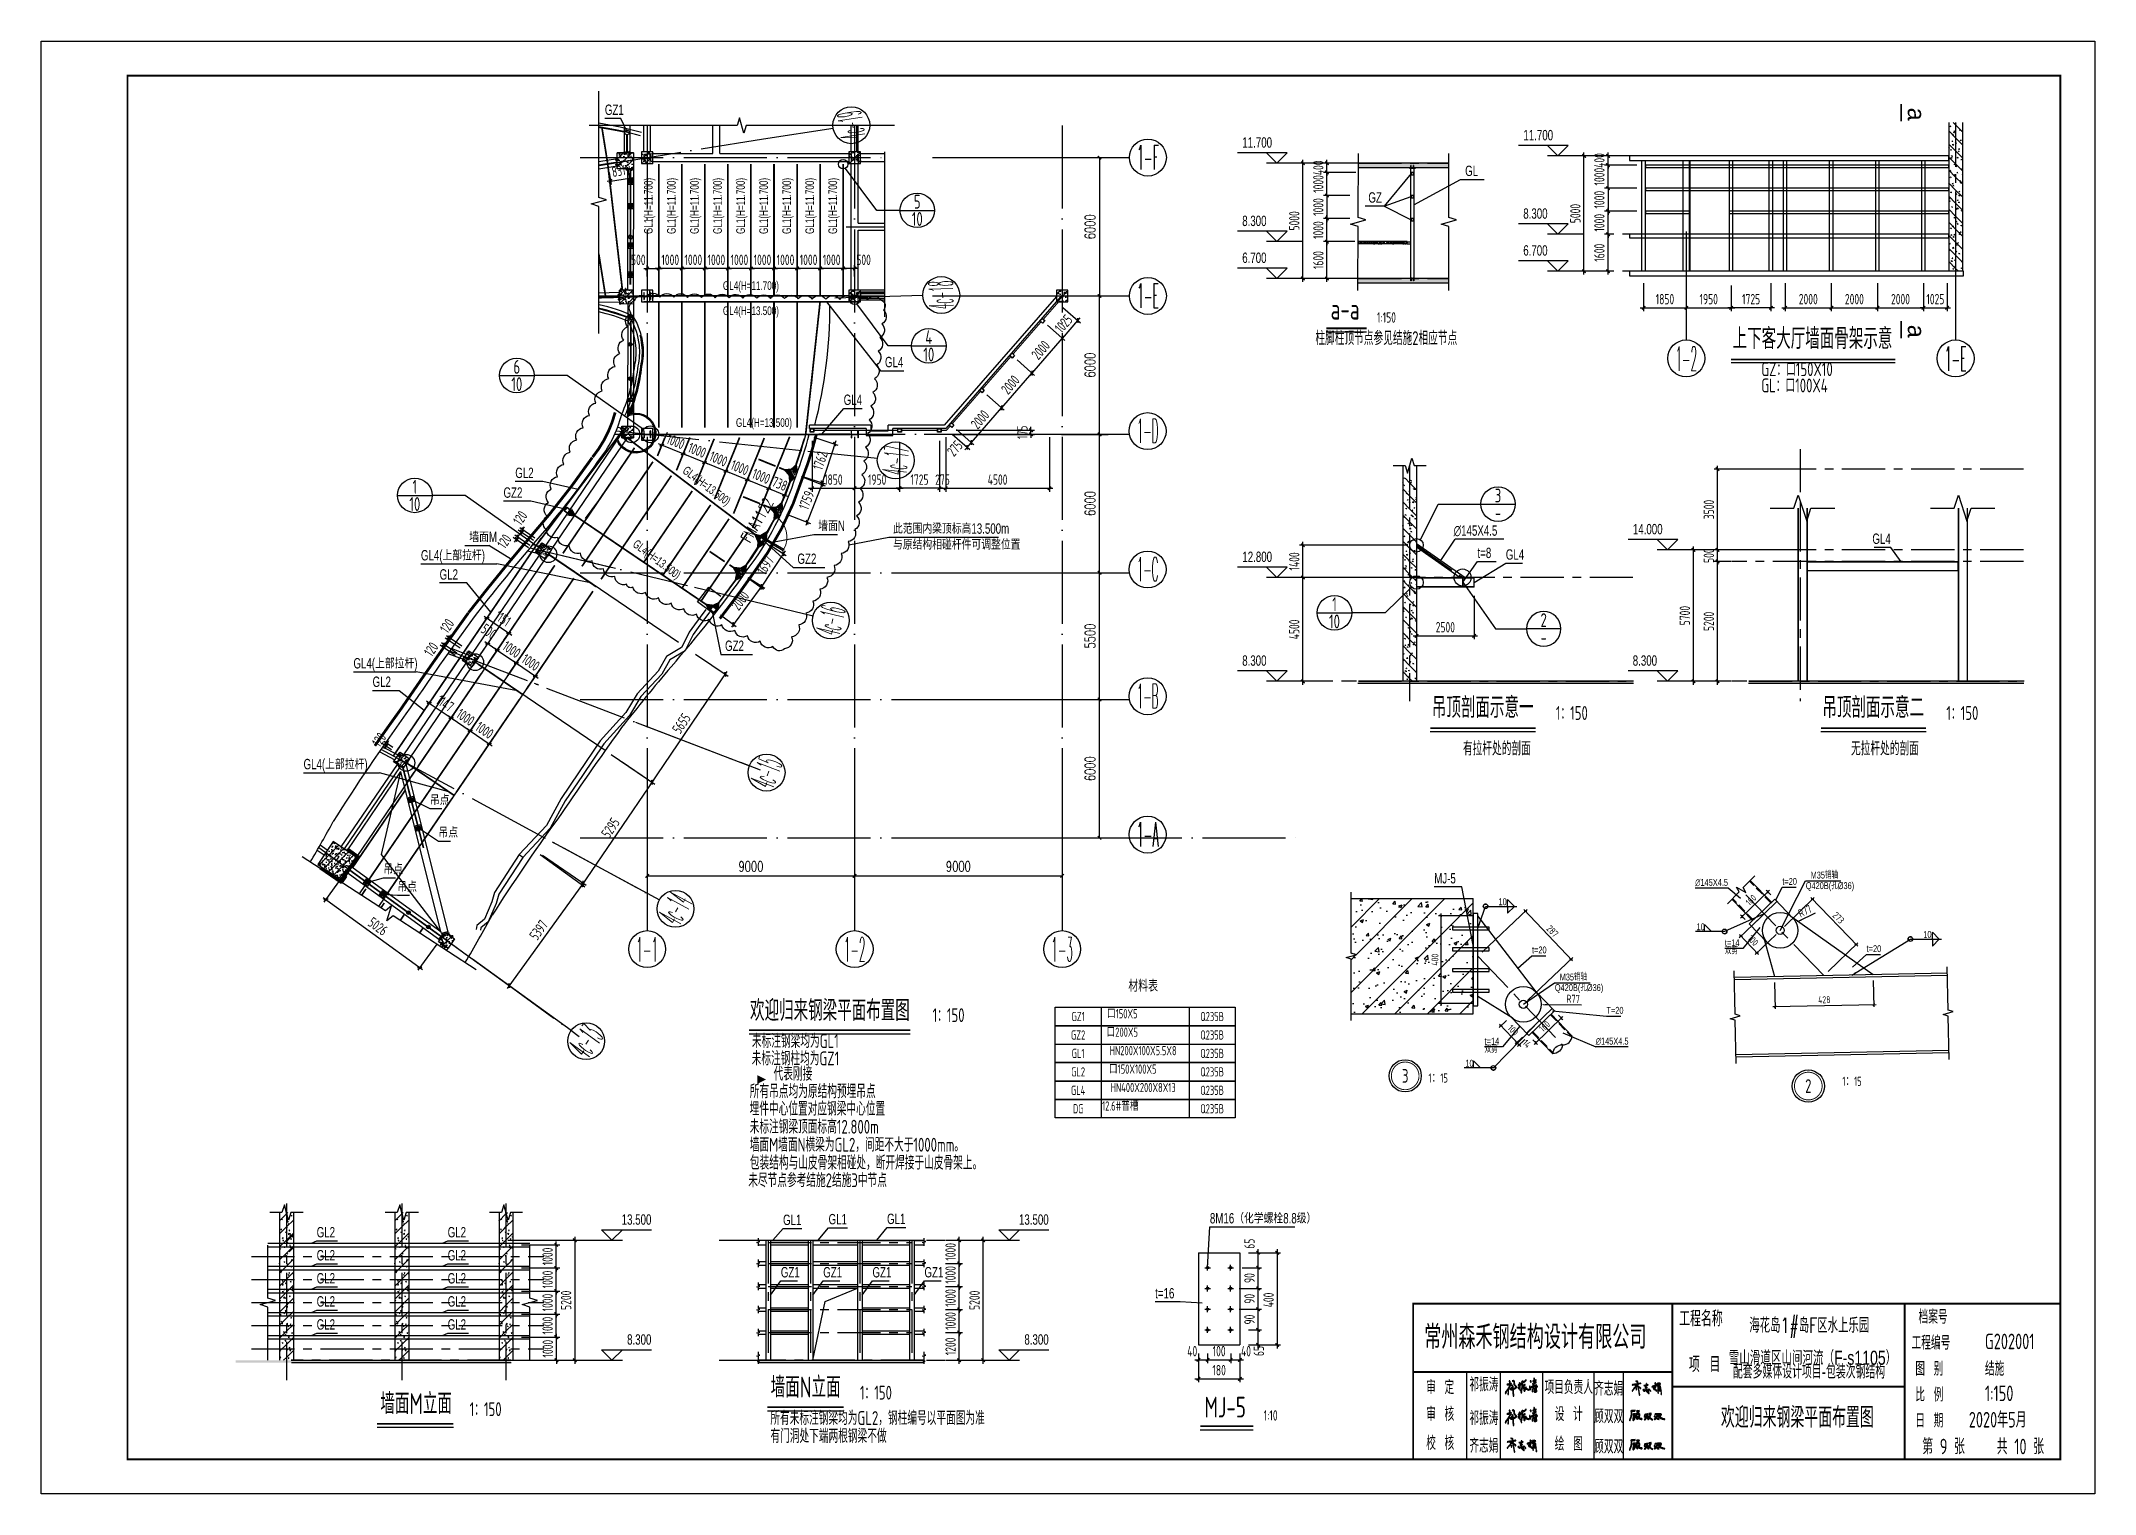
# Model space of a CAD drawing. Extents: x -803796 to -501762, y -1479216 to -846035.
# Drawn here: x -590862 to -501762, y -1407756 to -1344756 of the extents above; entities that cross this region are included whole.
import ezdxf
from ezdxf.enums import TextEntityAlignment as Align

# ---------------------------------------------------------------- set-up
doc = ezdxf.new("R2010")
doc.units = 0
doc.header["$LTSCALE"] = 1500
for name, pattern in [('5102-12$0$5102-12$0$5102-12$0$DASH', [0.35, 0.25, -0.1]), ('CENTER', [2, 1.25, -0.25, 0.25, -0.25]), ('DASH', [0.35, 0.25, -0.1]), ('DASHED', [19.05, 12.7, -6.35]), ('XREF-GRID-01区$0$ACAD_ISO04W100', [30, 24, -3, 0, -3]), ('XREF-GRID-04区$0$ACAD_ISO04W100', [30, 24, -3, 0, -3])]:
    doc.linetypes.add(name, pattern=pattern)
doc.layers.get('0').update_dxf_attribs({"linetype": 'CONTINUOUS'})
doc.layers.get('Defpoints').update_dxf_attribs({"linetype": 'CONTINUOUS'})
for name, color, linetype in [('A-COL', 1, 'CONTINUOUS'), ('AR-INT DECO', 140, 'CONTINUOUS'), ('AXIS', 253, 'CENTER'), ('AXIS_DIM', 3, 'CONTINUOUS'), ('BASE', 7, 'CONTINUOUS'), ('BEAM', 4, 'DASHED'), ('BORDER', 7, 'CONTINUOUS'), ('C18', 4, 'CENTER'), ('COLU_TEXT', 7, 'CONTINUOUS'), ('COLUMN', 1, 'CONTINUOUS'), ('DIM', 3, 'CONTINUOUS'), ('Gjlx', 3, 'CONTINUOUS'), ('HATCH', 254, 'CONTINUOUS'), ('HfText', 7, 'CONTINUOUS'), ('L18', 6, 'CONTINUOUS'), ('L25', 7, 'CONTINUOUS'), ('M3', 2, 'CONTINUOUS'), ('NUM', 7, 'CONTINUOUS'), ('P-WALL-NEW', 4, 'CONTINUOUS'), ('P-WALL-ORIG', 6, 'CONTINUOUS'), ('Prof', 2, 'CONTINUOUS'), ('STAIR', 2, 'CONTINUOUS'), ('STPM_RBEAM_SIG', 2, 'CONTINUOUS'), ('STPM_SBEAM_NUM', 7, 'CONTINUOUS'), ('STPM_SBEAM_THICK', 2, 'CONTINUOUS'), ('struc', 161, 'CONTINUOUS'), ('STXT_GEN_PDX', 7, 'CONTINUOUS'), ('STXT_XG_THIN', 2, 'CONTINUOUS'), ('TAB', 7, 'CONTINUOUS'), ('TEXT', 7, 'CONTINUOUS'), ('THICK', 6, 'CONTINUOUS'), ('THIN', 7, 'CONTINUOUS'), ('WALL', 2, 'CONTINUOUS'), ('WELD', 7, 'CONTINUOUS'), ('WINDOW', 4, 'CONTINUOUS'), ('WINDOW_TEXT', 7, 'CONTINUOUS'), ('XREF-GRID-01区$0$A-DOTE', 14, 'XREF-GRID-01区$0$ACAD_ISO04W100'), ('XREF-GRID-01区$0$AXIS', 3, 'CONTINUOUS'), ('XREF-GRID-01区$0$PUB_DIM', 3, 'CONTINUOUS'), ('XREF-GRID-04区$0$A-DOTE', 14, 'XREF-GRID-04区$0$ACAD_ISO04W100'), ('XREF-GRID-04区$0$AXIS', 3, 'CONTINUOUS'), ('YQ_DIM', 3, 'CONTINUOUS'), ('描图', 4, 'CONTINUOUS'), ('梁原位标注', 7, 'CONTINUOUS')]:
    doc.layers.add(name, color=color, linetype=linetype)
doc.layers.add('点画线', color=1, linetype='CENTER', lineweight=13)
doc.layers.add('粗实线', color=7, linetype='CONTINUOUS', lineweight=30)
doc.styles.add('_TCH_WINDOW', font='SIMPLEX', dxfattribs={"height": 3.5, "bigfont": 'GBCBIG'})
doc.styles.add('HZ1', font='TXT', dxfattribs={"bigfont": 'hztxt'})
doc.styles.add('ME', font='')
doc.styles.add('TSSD_Dimension', font='Tssdeng.shx', dxfattribs={"width": 0.7, "bigfont": 'hztxt.shx'})
doc.styles.add('TSSD_Label', font='tj03-romans1.shx', dxfattribs={"width": 0.7, "bigfont": 'hztxt.shx'})
doc.styles.add('TSSD_NORM', font='tssdeng.shx', dxfattribs={"width": 0.7, "bigfont": 'hztxt.shx'})
doc.styles.add('TSSD_Num', font='tssdeng.shx', dxfattribs={"width": 0.7, "bigfont": 'hztxt.shx'})
doc.styles.add('XREF-GRID-01区$0$_TCH_AXIS', font='COMPLEX', dxfattribs={"bigfont": 'GBCBIG'})
doc.styles.add('XREF-GRID-01区$0$_TCH_DIM_T3', font='SIMPLEX', dxfattribs={"width": 0.705882, "bigfont": 'GBCBIG'})
doc.styles.add('XREF-GRID-04区$0$_TCH_AXIS', font='COMPLEX', dxfattribs={"bigfont": 'GBCBIG'})
doc.styles.get('ME').set_extended_font_data('SimSun')
doc.dimstyles.new('TSAN_10_100', dxfattribs={"dimtxt": 350, "dimasz": 100, "dimexe": 100, "dimexo": 250, "dimgap": 100, "dimtad": 2, "dimlfac": 0.1, "dimzin": 0, "dimdsep": 46, "dimtxsty": 'TSSD_Dimension', "dimblk": 'CLOSEDBLANK', "dimblk1": 'CLOSEDBLANK', "dimblk2": 'CLOSEDBLANK', "dimcen": 0, "dimdle": 100, "dimclrt": 7, "dimadec": 0, "dimazin": 0, "dimtfac": 1, "dimtdec": 0, "dimtix": 1, "dimtmove": 2, "dimatfit": 3, "dimldrblk": 'CLOSEDBLANK', "dimfxl": 1, "dimtolj": 1, "dimtzin": 0, "dimarcsym": 0})
doc.dimstyles.new('TSSD_10_100', dxfattribs={"dimtxt": 300, "dimasz": 100, "dimexe": 100, "dimexo": 250, "dimgap": 100, "dimtad": 1, "dimdec": 0, "dimlfac": 0.1, "dimzin": 0, "dimdsep": 46, "dimtxsty": 'TSSD_Dimension', "dimblk": 'ARCHTICK', "dimblk1": 'ARCHTICK', "dimblk2": 'ARCHTICK', "dimcen": 0, "dimdle": 100, "dimclrt": 7, "dimadec": 0, "dimazin": 0, "dimtfac": 1, "dimtdec": 0, "dimtix": 1, "dimtmove": 2, "dimatfit": 3, "dimfxl": 1, "dimtolj": 1, "dimtzin": 0, "dimarcsym": 0})
doc.dimstyles.new('TSSD_150_150', dxfattribs={"dimtxt": 450, "dimasz": 150, "dimexe": 150, "dimexo": 375, "dimgap": 150, "dimtad": 1, "dimdec": 0, "dimzin": 0, "dimdsep": 46, "dimtxsty": 'TSSD_Dimension', "dimblk": 'ARCHTICK', "dimblk1": 'ARCHTICK', "dimblk2": 'ARCHTICK', "dimcen": 0, "dimdle": 150, "dimclrt": 7, "dimadec": 0, "dimazin": 0, "dimtfac": 1, "dimtdec": 0, "dimtix": 1, "dimtmove": 2, "dimatfit": 3, "dimfxl": 1, "dimtolj": 1, "dimtzin": 0, "dimarcsym": 0})
doc.dimstyles.new('TSSD_15_150', dxfattribs={"dimtxt": 450, "dimasz": 150, "dimexe": 150, "dimexo": 375, "dimgap": 150, "dimtad": 1, "dimdec": 0, "dimlfac": 0.1, "dimzin": 0, "dimdsep": 46, "dimtxsty": 'TSSD_Dimension', "dimblk": 'ARCHTICK', "dimblk1": 'ARCHTICK', "dimblk2": 'ARCHTICK', "dimcen": 0, "dimdle": 150, "dimclrt": 7, "dimadec": 0, "dimazin": 0, "dimtfac": 1, "dimtdec": 0, "dimtix": 1, "dimtmove": 2, "dimatfit": 3, "dimfxl": 1, "dimtolj": 1, "dimtzin": 0, "dimarcsym": 0})
doc.dimstyles.new('TSSD_LEADER_STYLE_200.0', dxfattribs={"dimtxt": 600, "dimasz": 200, "dimexe": 200, "dimexo": 500, "dimgap": 0.09, "dimtad": 0, "dimtih": 1, "dimtoh": 1, "dimdec": 4, "dimzin": 0, "dimdsep": 46, "dimtxsty": 'Standard', "dimcen": 0.09, "dimdle": 200, "dimclrt": 7, "dimadec": 0, "dimazin": 0, "dimtfac": 1, "dimtdec": 4, "dimtofl": 0, "dimtmove": 0, "dimatfit": 3, "dimfxl": 1, "dimtolj": 1, "dimtzin": 0, "dimarcsym": 0})
doc.dimstyles.new('XREF-GRID-01区$0$_TCH_ARCH&&150', dxfattribs={"dimtxt": 446.25, "dimasz": 150, "dimexe": 375, "dimexo": 450, "dimgap": 189.375, "dimtad": 1, "dimdec": 0, "dimzin": 0, "dimdsep": 46, "dimtxsty": 'XREF-GRID-01区$0$_TCH_DIM_T3', "dimblk": 'XREF-GRID-01区$0$_ArchTick', "dimcen": 0.09, "dimclrt": 7, "dimazin": 2, "dimtfac": 1, "dimtdec": 0, "dimtix": 1, "dimtmove": 2, "dimatfit": 3, "dimfxl": 1, "dimtolj": 1, "dimtzin": 0, "dimarcsym": 0})
pattern_1 = [(50, (-456399.1, -1515119.74), (358.6301, -31.37607), [37.5, -412.5]), (355, (-456399.1, -1515119.74), (-69.3757, 376.0961), [30, -330]), (100.4514, (-456369.22, -1515122.36), (289.2547, 344.7198), [31.8701, -350.57106]), (46.1842, (-456399.1, -1515019.74), (533.6205, -82.7595), [56.25, -618.75]), (96.6356, (-456354.64, -1515026.64), (467.3314, 487.059), [47.8051, -525.8565]), (351.1842, (-456399.1, -1515019.74), (467.331, 487.0593), [45, -495]), (21, (-456349.1, -1515044.74), (298.45353, -201.30945), [37.5, -412.5]), (326, (-456349.1, -1515044.74), (121.6577, 362.575), [30, -330]), (71.4514, (-456324.24, -1515061.5), (420.1113, 161.26525), [31.8701, -350.57106]), (37.5, (-456399.11, -1515119.74), (6.07993, 166.44693), [0, -326, 0, -335, 0, -331.25]), (7.5, (-456399.1, -1515119.74), (131.53477, 197.20586), [0, -191, 0, -318.5, 0, -126.25]), (327.5, (-456510.61, -1515119.74), (266.91122, -11.27744), [0, -125, 0, -390, 0, -517.5]), (317.5, (-456560.6, -1515119.74), (291.59308, 50.0525), [0, -162.5, 0, -259, 0, -367.5]), (45, (-456399.1, -1515119.74), (-176.7767, 176.7767), [])]
pattern_2 = [(50, (-456399.1, -1515119.74), (358.6301, -31.37607), [37.5, -412.5]), (355, (-456399.1, -1515119.74), (-69.37567, 376.09607), [30, -330]), (100.4514, (-456369.22, -1515122.36), (289.2547, 344.7198), [31.8701, -350.57106]), (46.1842, (-456399.1, -1515019.74), (533.6205, -82.7595), [56.25, -618.75]), (96.6356, (-456354.64, -1515026.64), (467.3314, 487.059), [47.8051, -525.8565]), (351.1842, (-456399.1, -1515019.74), (467.331, 487.0593), [45, -495]), (21, (-456349.1, -1515044.74), (298.45353, -201.30945), [37.5, -412.5]), (326, (-456349.1, -1515044.74), (121.65767, 362.575), [30, -330]), (71.4514, (-456324.24, -1515061.5), (420.1113, 161.26525), [31.8701, -350.57106]), (37.5, (-456399.11, -1515119.74), (6.07993, 166.44693), [0, -326, 0, -335, 0, -331.25]), (7.5, (-456399.1, -1515119.74), (131.53477, 197.20586), [0, -191, 0, -318.5, 0, -126.25]), (327.5, (-456510.61, -1515119.74), (266.91122, -11.27744), [0, -125, 0, -390, 0, -517.5]), (317.5, (-456560.6, -1515119.74), (291.59308, 50.0525), [0, -162.5, 0, -259, 0, -367.5]), (45, (-456399.1, -1515119.74), (-176.7767, 176.7767), [])]
pattern_3 = [(130, (-1060334.4, 15156), (-358.63009, -31.37607), [37.5, -412.5]), (185, (-1060334.4, 15156), (69.37567, 376.09607), [30, -330]), (79.5486, (-1060364.28, 15153.4), (-289.25469, 344.71977), [31.870095, -350.57106]), (133.8158, (-1060334.4, 15256), (-533.62052, -82.75951), [56.25, -618.75]), (83.3644, (-1060378.86, 15249.1), (-467.33135, 487.05894), [47.80514, -525.8565]), (188.8158, (-1060334.4, 15256), (-467.33097, 487.0593), [45, -495]), (159, (-1060384.4, 15231), (-298.453526, -201.309445), [37.5, -412.5]), (214, (-1060384.4, 15231), (-121.65767, 362.57502), [30, -330]), (108.5486, (-1060409.26, 15214.24), (-420.111314, 161.26525), [31.870095, -350.57106]), (135, (-1060334.4, 15156), (282.84271, 282.84271), [])]
pattern_4 = [(130, (-1036647.95, 32940.87), (-358.63009, -31.37607), [37.5, -412.5]), (185, (-1036647.95, 32940.87), (69.37567, 376.09607), [30, -330]), (79.5486, (-1036677.84, 32938.26), (-289.25469, 344.71977), [31.870095, -350.57106]), (133.8158, (-1036647.95, 33040.87), (-533.62052, -82.75951), [56.25, -618.75]), (83.3644, (-1036692.4, 33034), (-467.33135, 487.05894), [47.80514, -525.8565]), (188.8158, (-1036647.95, 33040.87), (-467.33097, 487.0593), [45, -495]), (159, (-1036697.95, 33015.87), (-298.453526, -201.309445), [37.5, -412.5]), (214, (-1036697.95, 33015.87), (-121.65767, 362.57502), [30, -330]), (108.5486, (-1036722.82, 32999.1), (-420.111314, 161.26525), [31.870095, -350.57106]), (135, (-1036647.95, 32940.87), (282.84271, 282.84271), [])]
pattern_5 = [(50, (-51374.62, -14284.63), (358.63009, -31.37607), [37.5, -412.5]), (355, (-51374.62, -14284.63), (-69.37567, 376.09607), [30, -330]), (100.4514, (-51344.73, -14287.25), (289.25469, 344.71977), [31.870095, -350.57106]), (46.1842, (-51374.6, -14184.63), (533.62052, -82.75951), [56.25, -618.75]), (96.6356, (-51330.15, -14191.53), (467.33135, 487.05894), [47.80514, -525.8565]), (351.1842, (-51374.6, -14184.63), (467.33097, 487.0593), [45, -495]), (21, (-51324.62, -14209.63), (298.453526, -201.309445), [37.5, -412.5]), (326, (-51324.62, -14209.63), (121.65767, 362.57502), [30, -330]), (71.4514, (-51299.75, -14226.4), (420.111314, 161.26525), [31.870095, -350.57106]), (45, (-51374.6, -14284.63), (-282.84271, 282.84271), [])]
pattern_6 = [(50, (-46371.66, -14284.63), (358.63009, -31.37607), [37.5, -412.5]), (355, (-46371.66, -14284.63), (-69.37567, 376.09607), [30, -330]), (100.4514, (-46341.78, -14287.25), (289.25469, 344.71977), [31.870095, -350.57106]), (46.1842, (-46371.66, -14184.63), (533.62052, -82.75951), [56.25, -618.75]), (96.6356, (-46327.2, -14191.53), (467.33135, 487.05894), [47.80514, -525.8565]), (351.1842, (-46371.66, -14184.63), (467.33097, 487.0593), [45, -495]), (21, (-46321.66, -14209.63), (298.453526, -201.309445), [37.5, -412.5]), (326, (-46321.66, -14209.63), (121.65767, 362.57502), [30, -330]), (71.4514, (-46296.8, -14226.4), (420.111314, 161.26525), [31.870095, -350.57106]), (45, (-46371.66, -14284.63), (-282.84271, 282.84271), [])]
pattern_7 = [(50, (-41851.38, -14284.63), (358.63009, -31.37607), [37.5, -412.5]), (355, (-41851.4, -14284.63), (-69.37567, 376.09607), [30, -330]), (100.4514, (-41821.5, -14287.25), (289.25469, 344.71977), [31.870095, -350.57106]), (46.1842, (-41851.4, -14184.63), (533.62052, -82.75951), [56.25, -618.75]), (96.6356, (-41806.9, -14191.53), (467.33135, 487.05894), [47.80514, -525.8565]), (351.1842, (-41851.4, -14184.63), (467.33097, 487.0593), [45, -495]), (21, (-41801.38, -14209.63), (298.453526, -201.309445), [37.5, -412.5]), (326, (-41801.4, -14209.63), (121.65767, 362.57502), [30, -330]), (71.4514, (-41776.5, -14226.4), (420.111314, 161.26525), [31.870095, -350.57106]), (45, (-41851.4, -14284.63), (-282.84271, 282.84271), [])]
pattern_8 = [(50, (-46371.66, -14284.63), (358.63009, -31.37607), [37.5, -412.5]), (355, (-46371.66, -14284.63), (-69.37567, 376.09607), [30, -330]), (100.4514, (-46341.78, -14287.25), (289.25469, 344.71977), [31.870095, -350.57106]), (46.1842, (-46371.66, -14184.63), (533.62052, -82.75951), [56.25, -618.75]), (96.6356, (-46327.2, -14191.53), (467.33135, 487.05894), [47.80514, -525.8565]), (351.1842, (-46371.66, -14184.63), (467.33097, 487.0593), [45, -495]), (21, (-46321.66, -14209.63), (298.453526, -201.309445), [37.5, -412.5]), (326, (-46321.66, -14209.63), (121.65767, 362.57502), [30, -330]), (71.4514, (-46296.8, -14226.4), (420.111314, 161.26525), [31.870095, -350.57106]), (45, (-46371.66, -14284.63), (-282.84271, 282.84271), [])]
pattern_9 = [(50, (-51374.62, -14284.63), (358.63009, -31.37607), [37.5, -412.5]), (355, (-51374.62, -14284.63), (-69.37567, 376.09607), [30, -330]), (100.4514, (-51344.73, -14287.25), (289.25469, 344.71977), [31.870095, -350.57106]), (46.1842, (-51374.6, -14184.63), (533.62052, -82.75951), [56.25, -618.75]), (96.6356, (-51330.15, -14191.53), (467.33135, 487.05894), [47.80514, -525.8565]), (351.1842, (-51374.6, -14184.63), (467.33097, 487.0593), [45, -495]), (21, (-51324.62, -14209.63), (298.453526, -201.309445), [37.5, -412.5]), (326, (-51324.62, -14209.63), (121.65767, 362.57502), [30, -330]), (71.4514, (-51299.75, -14226.4), (420.111314, 161.26525), [31.870095, -350.57106]), (45, (-51374.6, -14284.63), (-282.84271, 282.84271), [])]

msp = doc.modelspace()

# ---------------------------------------------------------------- texts
at = {"layer": 'HfText', "style": 'TSSD_Label', "width": 0.7}
for p in [(-527636.6, -1382227.6), (-519043.7, -1383313.7, -3.1), (-509207.2, -1383647.2, -3.1), (-529073, -1389230.2)]:
    msp.add_text('10', height=300, dxfattribs=at).set_placement(p)
at = {"layer": 'NUM', "style": 'TSSD_NORM'}
for s, height, width, p in [('a-a', 900, 0.7, (-534918.8, -1357100.4)), ('1:150', 450, 0.7, (-532907.6, -1357100.4)), ('柱脚柱顶节点参见结施2相应节点', 600, 0.7, (-535578.9, -1358117.6)), ('上下客大厅墙面骨架示意', 900, 0.7, (-517478.3, -1358378.6, -12.4)), ('GZ：口150X10', 600, 0.7, (-516234.4, -1359465, -12.4)), ('GL：口100X4', 600, 0.7, (-516234.4, -1360168.6, -12.4)), ('吊顶剖面示意一', 900, 0.7, (-530528, -1374374.3, -12.4)), (' 1：150', 600, 0.7, (-525402.8, -1374374.3, -12.4)), ('吊顶剖面示意二', 900, 0.7, (-513586, -1374374.3, -12.4)), (' 1：150', 600, 0.7, (-508460.8, -1374374.3, -12.4)), ('有拉杆处的剖面', 600, 0.7, (-529176.1, -1375913.8, -12.4)), ('无拉杆处的剖面', 600, 0.7, (-512342.1, -1375913.8, -12.4)), ('欢迎归来钢梁平面布置图', 900, 0.7, (-560105.5, -1387514.3, -3.1)), (' 1：150', 600, 0.7, (-552442.7, -1387476, -3.1)), ('未标注钢梁均为GL1', 600, 0.7, (-560023.9, -1388596.6, -3.1)), ('未标注钢柱均为GZ1', 600, 0.7, (-560033.9, -1389352.4, -3.1)), ('所有吊点均为原结构预埋吊点', 600, 0.7, (-560114.9, -1390778.3, -3.1)), ('代表刚接', 600, 0.7, (-559084.1, -1390020.7, -3.1)), ('1：15', 400, 0.7, (-530672.1, -1390041.6)), ('1：15', 400, 0.7, (-512719, -1390182.2)), ('埋件中心位置对应钢梁中心位置', 600, 0.7, (-560124.8, -1391534.1, -3.1)), ('未标注钢梁顶面标高12.800m', 600, 0.7, (-560120.5, -1392314.3, -3.1)), ('墙面M墙面N横梁为GL2，间距不大于1000mm。', 600, 0.7, (-560116.2, -1393094.5, -3.1)), ('包装结构与山皮骨架相碰处，断开焊接于山皮骨架上。', 600, 0.7, (-560111.9, -1393874.7, -3.1)), ('未尽节点参考结施2结施3中节点', 600, 0.7, (-560183.5, -1394634.9, -3.1)), ('墙面M立面', 900, 0.7, (-576144.7, -1404562.3, -15.5)), ('墙面N立面', 900, 0.7, (-559211.6, -1403846.5, -15.5)), (' 1：150', 600, 0.7, (-555593, -1403846.5, -15.5)), (' 1：150', 600, 0.7, (-572526.1, -1404562.3, -15.5)), ('所有未标注钢梁均为GL2，钢柱编号以平面图为准', 600, 0.7, (-559225.2, -1404945.9, -15.5)), ('MJ-5', 900, 0.7, (-540391.7, -1404712.5)), ('1:10', 450, 0.7, (-537823.2, -1404712.5)), ('欢迎归来钢梁平面布置图', 900, 0.67, (-517987.4, -1405159.7, -3.1)), ('有门洞处下端两根钢梁不做', 600, 0.7, (-559220.9, -1405726.1, -15.5))]:
    msp.add_text(s, height=height, dxfattribs=dict(at, width=width)).set_placement(p, align=Align.BOTTOM_LEFT)
at = {"layer": 'NUM', "style": 'TSSD_NORM', "width": 0.7}
msp.add_text('第 9 张', height=675, dxfattribs=at).set_placement((-509251.8, -1406037.2, -3.1))
at = {"layer": 'STPM_SBEAM_NUM', "style": 'TSSD_Label', "width": 0.7}
for s, rotation, p in [('GL1(H=11.700)', 90, (-564216.9, -1351904.4)), ('GL1(H=11.700)', 90, (-563216.9, -1351904.4)), ('GL1(H=11.700)', 90, (-562216.9, -1351904.4)), ('GL1(H=11.700)', 90, (-561216.9, -1351904.4)), ('GL1(H=11.700)', 90, (-560216.9, -1351904.4)), ('GL1(H=11.700)', 90, (-559216.9, -1351904.4)), ('GL1(H=11.700)', 90, (-558216.9, -1351904.4)), ('GL1(H=11.700)', 90, (-557216.9, -1351904.4)), ('GL1(H=11.700)', 90, (-556216.9, -1351904.4)), ('GL4(H=13.500)', 322.958275, (-562165.1, -1364275.2, -6.2)), ('GL4(H=13.500)', 322.958275, (-564326.5, -1367465.9, -3.2))]:
    msp.add_text(s, height=375, rotation=rotation, dxfattribs=at).set_placement(p, align=Align.BOTTOM_CENTER)
for s, p in [('GL4(H=11.700)', (-560067, -1355658.6)), ('GL4(H=13.500)', (-560067, -1356750.1)), ('GL4(H=13.500)', (-559501.3, -1361598, -3.1))]:
    msp.add_text(s, height=375, dxfattribs=at).set_placement(p, align=Align.BOTTOM_CENTER)
at = {"layer": 'TAB', "style": 'TSSD_NORM', "width": 0.7}
for s, height, p in [('材料表', 511.5, (-543051.4, -1386133.4, -6.2)), ('材料表', 511.5, (-543051.4, -1386133.4, -6.2)), ('口150X5', 400.5, (-543958.9, -1387254.4, -6.2)), ('口200X5', 400.5, (-543958.9, -1388054.4, -6.2)), ('HN200X100X5.5X8', 400.5, (-543052.6, -1388854.4, -6.2)), ('口150X100X5', 400.5, (-543504.5, -1389654.4, -6.2)), ('HN400X200X8X13', 400.5, (-543052.6, -1390454.4, -6.2)), ('12.6#普槽', 400.5, (-544040.6, -1391254.4, -6.2))]:
    msp.add_text(s, height=height, dxfattribs=at).set_placement(p, align=Align.BOTTOM_CENTER)
for s, p in [('GZ1', (-545872.1, -1387054.4, -6.2)), ('Q235B', (-540058.4, -1387054.4, -6.2)), ('GZ2', (-545872.1, -1387854.4, -6.2)), ('Q235B', (-540058.4, -1387854.4, -6.2)), ('GL1', (-545872.1, -1388654.4, -6.2)), ('Q235B', (-540058.4, -1388654.4, -6.2)), ('GL2', (-545872.1, -1389454.4, -6.2)), ('Q235B', (-540058.4, -1389454.4, -6.2)), ('GL4', (-545872.1, -1390254.4, -6.2)), ('GL4', (-545872.1, -1390254.4, -6.2)), ('Q235B', (-540058.4, -1390254.4, -6.2)), ('DG', (-545872.1, -1391054.4, -6.2)), ('Q235B', (-540058.4, -1391054.4, -6.2))]:
    msp.add_text(s, height=400, dxfattribs=at).set_placement(p, align=Align.MIDDLE_CENTER)
at = {"layer": 'TEXT', "style": 'TSSD_Label', "width": 0.7}
for s, height, p in [('GZ1', 450, (-566402.5, -1347959.1, -3.1)), ('GL', 450, (-529082.2, -1350607.1, -2.8)), ('GZ', 450, (-533281.7, -1351762.1)), ('GL4', 450, (-554251.6, -1358899.5)), ('GL4', 450, (-556043.5, -1360534.9, -3.1)), ('GZ2', 450, (-570799.9, -1364558.7, -3.2)), ('GL2', 450, (-570289.6, -1363703.8, -3.1)), ('墙面N', 450, (-557145.3, -1366003.1, -3.1)), ('此范围内梁顶标高13.500m', 450, (-553903.9, -1366120.6)), ('∅145X4.5', 450, (-529582.4, -1366206.7)), ('GL4(上部拉杆)', 450, (-574382.4, -1367276.6, -3.1)), ('墙面M', 450, (-572284.4, -1366483.8, -3.1)), ('与原结构相碰杆件可调整位置', 450, (-553903.9, -1366808.3)), ('t=8', 450, (-528546.8, -1367173.9)), ('GL4', 450, (-527318.2, -1367245.2)), ('GL4', 450, (-511416.6, -1366561.5)), ('GL2', 450, (-573570.9, -1368108.9, -3.1)), ('GZ2', 450, (-558047.9, -1367428.6, -10.5)), ('GZ2', 450, (-561190, -1371201.9, -21.2)), ('GL4(上部拉杆)', 450, (-577309.3, -1371961, -3.1)), ('GL2', 450, (-576480.3, -1372762.5, -3.1)), ('GL4(上部拉杆)', 450, (-579474.9, -1376334.1, -3.1)), ('吊点', 450, (-573993.4, -1377889.4, -3.1)), ('吊点', 450, (-573622.5, -1379295.1, -3.1)), ('吊点', 450, (-576010.1, -1380886.9, -3.1)), ('MJ-5', 450, (-530423.7, -1381283.7)), ('t=20', 300, (-515323.5, -1381347.6, -3.1)), ('M35销轴', 300, (-514096.8, -1381071.1, -3.1)), ('吊点', 450, (-575404.7, -1381647.5, -3.1)), ('∅145X4.5', 300, (-519101.6, -1381388.9, -3.1)), ('t=14', 300, (-517814, -1384003.9, -3.1)), ('t=20', 300, (-526183.2, -1384318.5)), ('t=20', 300, (-511664.3, -1384262.9, -3.1)), ('M35销轴', 300, (-524981.6, -1385492.5)), ('T=20', 300, (-522952.5, -1386936.8)), ('t=14', 300, (-528236.5, -1388276.1)), ('∅145X4.5', 300, (-523416.6, -1388274.6)), ('GL2', 450, (-578905.2, -1396632, -3.1)), ('GL2', 450, (-573222.2, -1396632, -3.1)), ('GL1', 450, (-558673.5, -1396096.6, -3.1)), ('GL1', 450, (-556697.3, -1396067, -3.1)), ('GL1', 450, (-554161.9, -1396053.6, -3.1)), ('8M16（化学螺栓8.8级）', 450, (-540155.1, -1396027.1)), ('GL2', 450, (-578905.2, -1397632, -3.1)), ('GL2', 450, (-573222.2, -1397632, -3.1)), ('GZ1', 450, (-558767.7, -1398368.4, -3.1)), ('GZ1', 450, (-556929.8, -1398368.4, -3.1)), ('GZ1', 450, (-554793.7, -1398368.4, -3.1)), ('GZ1', 450, (-552539.7, -1398368.4, -3.1)), ('GL2', 450, (-578905.2, -1398632, -3.1)), ('GL2', 450, (-573222.2, -1398632, -3.1)), ('t=16', 450, (-542529.2, -1399280.1)), ('GL2', 450, (-578905.2, -1399632, -3.1)), ('GL2', 450, (-573222.2, -1399632, -3.1)), ('GL2', 450, (-578905.2, -1400632, -3.1)), ('GL2', 450, (-573222.2, -1400632, -3.1))]:
    msp.add_text(s, height=height, dxfattribs=at).set_placement(p)
for s, p in [('Q420B(孔%%C36)', (-514306.7, -1381619.7, -3.1)), ('双剪', (-517816.7, -1384439, -3.1)), ('Q420B(孔%%C36)', (-525191.6, -1386041.1)), ('双剪', (-528239.2, -1388711.2))]:
    msp.add_text(s, height=300, dxfattribs=at).set_placement(p, align=Align.BOTTOM_LEFT)
at = {"layer": 'THICK', "style": 'TSSD_Label'}
for p in [(-509879.7, -1347647.2), (-509879.7, -1357060)]:
    msp.add_text('a', height=750, rotation=270, dxfattribs=at).set_placement(p)
at = {"layer": 'THIN', "style": 'TSSD_Label', "width": 0.7}
for s, p in [('11.700', (-537459.5, -1349511.6)), ('11.700', (-525267, -1349193.7, -6.2)), ('8.300', (-537699.5, -1352911.6)), ('8.300', (-525507, -1352593.7, -6.2)), ('6.700', (-537699.5, -1354511.6)), ('6.700', (-525507, -1354193.7, -6.2)), ('14.000', (-520517.4, -1366278.5)), ('12.800', (-537459.5, -1367478.5)), ('8.300', (-537699.5, -1371978.5)), ('8.300', (-520757.4, -1371978.5)), ('13.500', (-564385.2, -1396219.2, -3.1)), ('13.500', (-547149.7, -1396219.2, -3.1)), ('8.300', (-564385.2, -1401419.2, -3.1)), ('8.300', (-547149.7, -1401419.2, -3.1))]:
    msp.add_text(s, height=450, dxfattribs=at).set_placement(p, align=Align.BOTTOM_RIGHT)
at = {"layer": 'XREF-GRID-01区$0$AXIS', "color": 7, "style": 'XREF-GRID-01区$0$_TCH_AXIS'}
for s, width, p, p2 in [('1-F', 0.330242, (-543315.2, -1350323.3, -3.1), (-542374, -1350323.3, -3.1)), ('1-E', 0.330242, (-543315.2, -1356323.3, -3.1), (-542374, -1356323.3, -3.1)), ('1-2', 0.342251, (-519960.4, -1359050.2, -3.1), (-519019.2, -1359050.2, -3.1)), ('1-E', 0.330242, (-508276.5, -1359050.2, -6.2), (-507335.3, -1359050.2, -6.2)), ('1-D', 0.324548, (-543327.6, -1362183.1, -3.1), (-542386.4, -1362183.1, -3.1)), ('1-C', 0.336139, (-543327.6, -1368183.1, -3.1), (-542386.4, -1368183.1, -3.1)), ('1-B', 0.324548, (-543327.6, -1373683.1, -3.1), (-542386.4, -1373683.1, -3.1)), ('1-A', 0.319047, (-543327.6, -1379683.1, -3.1), (-542386.4, -1379683.1, -3.1)), ('1-1', 0.376476, (-565037.6, -1384665.8, -3.1), (-564096.5, -1384665.8, -3.1)), ('1-1', 0.376476, (-565037.6, -1384665.8, -3.1), (-564096.5, -1384665.8, -3.1)), ('1-2', 0.342251, (-556037.6, -1384665.8, -3.1), (-555096.5, -1384665.8, -3.1)), ('1-3', 0.342251, (-547037.6, -1384665.8, -3.1), (-546096.5, -1384665.8, -3.1))]:
    msp.add_text(s, height=1050, dxfattribs=dict(at, width=width)).set_placement(p, p2, align=Align.FIT)
at = {"layer": 'XREF-GRID-04区$0$AXIS', "color": 7, "style": 'XREF-GRID-04区$0$_TCH_AXIS'}
for s, rotation, width, p, p2 in [('4c-19', 99.076245, 0.257862, (-555106.8, -1348927.9, -3.1), (-555300, -1347718.3, -3.1)), ('4c-18', 91.576245, 0.257862, (-551280, -1356365.4, -3.1), (-551313.7, -1355141, -3.1)), ('4c-17', 84.076245, 0.257862, (-553334.9, -1363600.5, -3.1), (-553208.5, -1362382.2, -3.1)), ('4c-16', 76.410266, 0.257862, (-556242.7, -1370595.8, -3.1), (-555954.9, -1369405.3, -3.1)), ('4c-15', 69.022474, 0.257862, (-559126, -1377233.4, -3.1), (-558687.5, -1376089.7, -3.1)), ('4c-14', 61.576245, 0.252546, (-563177.9, -1383170.6, -3.1), (-562594.9, -1382093.4, -3.1)), ('4c-13', 54.23032, 0.257862, (-567157, -1388922.3, -3.1), (-566441, -1387928.5, -3.1))]:
    msp.add_text(s, height=1050, rotation=rotation, dxfattribs=dict(at, width=width)).set_placement(p, p2, align=Align.FIT)

# ---------------------------------------------------------------- blocks, each defined once
blk = doc.blocks.new('A$C47E14B26')
at = {"layer": '点画线'}
for p, q in [((358, 912), (358, -1338)), ((1483, -213), (-767, -213))]:
    blk.add_line(p, q, dxfattribs=at)
at = {"layer": '粗实线'}
for p, q in [((-767, 912), (1483, 912)), ((-767, 912), (-767, -1338)), ((-317, -813), (-317, 387)), ((-167, -813), (-167, 387)), ((883, -813), (883, 387)), ((1033, 387), (1033, -813)), ((1483, 912), (1483, -1338)), ((-767, -1338), (1483, -1338))]:
    blk.add_line(p, q, dxfattribs=at)
for centre, start, end in [((-242, 387), 0, 180), ((958, 387), 0, 180), ((-242, -813), 180, 0), ((958, -813), 180, 0)]:
    blk.add_arc(centre, 75, start, end, dxfattribs=at)
blk = doc.blocks.new('_ArchTick')
at = {"color": 0, "linetype": 'ByBlock', "const_width": 0.4}
blk.add_lwpolyline([(-0.5, -0.5), (0.5, 0.5)], dxfattribs=at)
blk = doc.blocks.new('*D128')
at = {"layer": 'Defpoints', "color": 0, "transparency": 16777216}
for p in [(-566279, -1350082), (-565458, -1349951), (-565340, -1350694)]:
    blk.add_point(p, dxfattribs=at)
at = {"layer": 'DIM', "color": 0, "lineweight": -2, "transparency": 16777216}
for p, q in [((-566220, -1350452), (-566137, -1350973)), ((-566160, -1350825), (-565340, -1350694)), ((-565399, -1350321), (-565316, -1350842)), ((-565340, -1350694), (-565192, -1350670)), ((-566160, -1350825), (-566308, -1350849))]:
    blk.add_line(p, q, dxfattribs=at)
at = {"layer": 'DIM', "color": 0, "lineweight": -2, "transparency": 16777216, "xscale": 150, "yscale": 150, "zscale": 150}
for p, rotation in [((-566160, -1350825), 9.076245077239049), ((-565340, -1350694), 189.076245077239)]:
    blk.add_blockref('_ArchTick', p, dxfattribs=dict(at, rotation=rotation))
at = {"layer": 'DIM', "color": 7, "transparency": 16777216, "insert": (-565809, -1350389), "char_height": 450, "attachment_point": 5, "rotation": 9.07625, "style": 'TSSD_Dimension'}
blk.add_mtext('\\A1;831', dxfattribs=at)
blk = doc.blocks.new('QZT')
for p, q in [((1.699445, 1.455346), (1.687884, 1.389205)), ((1.715115, 1.489818), (1.699445, 1.455346)), ((1.757345, 1.542018), (1.715115, 1.489818)), ((1.729561, 1.389205), (1.776565, 1.488211)), ((1.773948, 1.550486), (1.757345, 1.542018)), ((1.781371, 1.565331), (1.773948, 1.550486)), ((1.776565, 1.488211), (1.804784, 1.536183)), ((1.812874, 1.613242), (1.778183, 1.583694)), ((1.778183, 1.583694), (1.781371, 1.565331)), ((1.804784, 1.536183), (1.868481, 1.62537)), ((1.812913, 2.02824), (1.808984, 2.017479)), ((1.808984, 2.017479), (1.811328, 2.008102)), ((1.811328, 2.008102), (1.819859, 2.000456)), ((1.827982, 1.632883), (1.812874, 1.613242)), ((1.850724, 2.046628), (1.812913, 2.02824)), ((1.819859, 2.000456), (1.898387, 1.997462)), ((1.847643, 1.673992), (1.827982, 1.632883)), ((1.874987, 1.702885), (1.847643, 1.673992)), ((1.875796, 2.049971), (1.850724, 2.046628)), ((1.868481, 1.62537), (1.879526, 1.57084)), ((1.885073, 1.724737), (1.874987, 1.702885)), ((1.880977, 1.54181), (1.875427, 1.306752)), ((1.917103, 2.042132), (1.875796, 2.049971)), ((1.879526, 1.57084), (1.880977, 1.54181)), ((1.889319, 1.764291), (1.885073, 1.724737)), ((1.929143, 1.811405), (1.889319, 1.764291)), ((1.898387, 1.997462), (1.939799, 2.003378)), ((1.928733, 2.056697), (1.917103, 2.042132)), ((1.917103, 1.69483), (1.949835, 1.771537)), ((1.917103, 1.611478), (1.917103, 1.69483)), ((1.917103, 1.569802), (1.917103, 1.611478)), ((1.917103, 1.306752), (1.917103, 1.569802)), ((1.94015, 2.062405), (1.928733, 2.056697)), ((1.947413, 1.836702), (1.929143, 1.811405)), ((1.939799, 2.003378), (2.014348, 2.02824)), ((1.958779, 2.06297), (1.94015, 2.062405)), ((1.979618, 1.889319), (1.947413, 1.836702)), ((1.949835, 1.771537), (1.971272, 1.808695)), ((1.958779, 2.278297), (1.952089, 2.259208)), ((1.952089, 2.259208), (1.956906, 2.242347)), ((1.956906, 2.242347), (1.972672, 2.229675)), ((1.981799, 2.284094), (1.958779, 2.278297)), ((2.019568, 2.084369), (1.958779, 2.06297)), ((1.971272, 1.808695), (2.021294, 1.875427)), ((1.974187, 2.164143), (1.971827, 2.159423)), ((1.971827, 2.159423), (1.972672, 2.153268)), ((1.972672, 2.229675), (1.992084, 2.213669)), ((1.972672, 2.153268), (1.995154, 2.148856)), ((1.979618, 2.16716), (1.974187, 2.164143)), ((1.995043, 2.187036), (1.979618, 2.16716)), ((2.004623, 1.939331), (1.979618, 1.889319)), ((2.000816, 2.276963), (1.981799, 2.284094)), ((1.992084, 2.213669), (1.995043, 2.187036)), ((2.000456, 1.736507), (1.994658, 1.713487)), ((1.994658, 1.713487), (2.001789, 1.69447)), ((1.995154, 2.148856), (2.010478, 2.152687)), ((2.017126, 1.736507), (2.000456, 1.736507)), ((2.014348, 2.257459), (2.000816, 2.276963)), ((2.001789, 1.69447), (2.021294, 1.680938)), ((2.017126, 1.964336), (2.004623, 1.939331)), ((2.010478, 2.152687), (2.02824, 2.16716)), ((2.034369, 2.226887), (2.014348, 2.257459)), ((2.014348, 2.02824), (2.025461, 2.022683)), ((2.042132, 2.014348), (2.017126, 1.964336)), ((2.025461, 1.736507), (2.017126, 1.736507)), ((2.054295, 2.088898), (2.019568, 2.084369)), ((2.021294, 1.875427), (2.072129, 1.952085)), ((2.021294, 1.680938), (2.026851, 1.675382)), ((2.025461, 2.022683), (2.031018, 2.019905)), ((2.042132, 1.736507), (2.025461, 1.736507)), ((2.026851, 1.675382), (2.029629, 1.672603)), ((2.02824, 2.16716), (2.038146, 2.202336)), ((2.029629, 1.672603), (2.035186, 1.667046)), ((2.031018, 2.019905), (2.042132, 2.014348)), ((2.038146, 2.202336), (2.034369, 2.226887)), ((2.035186, 1.667046), (2.047346, 1.669602)), ((2.037186, 1.720346), (2.042132, 1.736507)), ((2.039158, 1.708513), (2.037186, 1.720346)), ((2.049078, 1.69483), (2.039158, 1.708513)), ((2.047346, 1.669602), (2.054329, 1.683569)), ((2.054329, 1.683569), (2.049078, 1.69483)), ((2.118538, 2.083808), (2.054295, 2.088898)), ((2.072129, 1.952085), (2.092439, 1.995607)), ((2.078427, 1.753774), (2.076784, 1.720902)), ((2.076784, 1.720902), (2.090754, 1.667046)), ((2.0977, 1.805967), (2.078427, 1.753774)), ((2.090754, 1.667046), (2.101868, 1.655933)), ((2.092439, 1.995607), (2.118538, 2.083808)), ((2.105346, 1.814498), (2.0977, 1.805967)), ((2.101868, 1.655933), (2.107424, 1.650376)), ((2.114723, 1.816842), (2.105346, 1.814498)), ((2.107424, 1.650376), (2.118538, 1.639262)), ((2.125484, 1.812913), (2.114723, 1.816842)), ((2.117005, 1.744415), (2.13243, 1.764291)), ((2.119964, 1.717782), (2.117005, 1.744415)), ((2.118538, 1.639262), (2.154815, 1.643677)), ((2.139376, 1.701777), (2.119964, 1.717782)), ((2.142719, 1.803482), (2.125484, 1.812913)), ((2.13243, 1.764291), (2.146335, 1.77817)), ((2.159252, 1.686351), (2.139376, 1.701777)), ((2.146335, 1.77817), (2.142719, 1.803482)), ((2.154815, 1.643677), (2.17291, 1.646461)), ((2.185885, 1.68931), (2.159252, 1.686351)), ((2.188725, 1.961111), (2.160214, 1.958779)), ((2.160214, 1.958779), (2.190111, 1.861885)), ((2.17291, 1.646461), (2.208836, 1.653154)), ((2.186429, 2.283077), (2.182486, 2.271246)), ((2.182486, 2.271246), (2.187998, 2.264405)), ((2.20189, 1.708723), (2.185885, 1.68931)), ((2.194944, 2.285243), (2.186429, 2.283077)), ((2.187998, 2.264405), (2.204134, 2.256911)), ((2.209646, 1.949488), (2.188725, 1.961111)), ((2.190111, 1.861885), (2.198746, 1.810076)), ((2.235524, 2.295136), (2.194944, 2.285243)), ((2.198746, 1.810076), (2.20189, 1.708723)), ((2.208836, 1.653154), (2.202487, 1.642474)), ((2.202487, 1.642474), (2.210374, 1.626699)), ((2.204134, 2.256911), (2.211876, 2.250717)), ((2.222729, 1.924049), (2.209646, 1.949488)), ((2.210374, 1.626699), (2.222729, 1.62537)), ((2.211876, 2.250717), (2.222729, 2.236621)), ((2.222729, 2.236621), (2.250303, 2.243137)), ((2.242566, 1.850854), (2.222729, 1.924049)), ((2.222729, 1.62537), (2.222729, 1.530904)), ((2.222729, 1.530904), (2.222729, 1.483671)), ((2.222729, 1.483671), (2.222729, 1.389205)), ((2.260227, 2.293489), (2.235524, 2.295136)), ((2.248276, 1.81231), (2.242566, 1.850854)), ((2.250513, 1.736507), (2.248276, 1.81231)), ((2.250303, 2.243137), (2.269241, 2.239349)), ((2.26044, 1.735167), (2.250513, 1.736507)), ((2.258906, 1.568536), (2.264405, 1.6601)), ((2.260318, 1.521945), (2.258906, 1.568536)), ((2.299135, 2.278297), (2.260227, 2.293489)), ((2.271351, 1.430881), (2.260318, 1.521945)), ((2.266296, 1.731263), (2.26044, 1.735167)), ((2.264405, 1.6601), (2.35378, 1.714915)), ((2.271351, 1.722615), (2.266296, 1.731263)), ((2.269241, 2.239349), (2.292189, 2.222729)), ((2.343473, 1.757559), (2.271351, 1.722615)), ((2.292189, 2.222729), (2.292189, 2.164382)), ((2.292189, 2.164382), (2.292189, 2.135209)), ((2.292189, 2.135209), (2.292189, 2.076862)), ((2.292189, 2.076862), (2.302179, 2.01931)), ((2.313027, 2.264405), (2.299135, 2.278297)), ((2.302179, 2.01931), (2.316501, 1.989076)), ((2.319973, 2.257459), (2.313027, 2.264405)), ((2.316501, 1.989076), (2.354703, 1.944887)), ((2.333865, 2.243567), (2.319973, 2.257459)), ((2.333865, 2.179663), (2.333865, 2.243567)), ((2.333865, 2.147711), (2.333865, 2.179663)), ((2.333865, 2.083808), (2.333865, 2.147711)), ((2.354335, 2.05524), (2.333865, 2.083808)), ((2.37806, 1.780617), (2.343473, 1.757559)), ((2.35378, 1.714915), (2.398241, 1.742703)), ((2.360885, 2.035592), (2.354335, 2.05524)), ((2.354703, 1.944887), (2.3901, 1.902052)), ((2.361649, 2.000456), (2.360885, 2.035592)), ((2.414352, 1.944805), (2.361649, 2.000456)), ((2.438055, 1.833751), (2.37806, 1.780617)), ((2.3901, 1.902052), (2.406844, 1.879726)), ((2.398241, 1.742703), (2.486678, 1.799021)), ((2.406844, 1.879726), (2.438055, 1.833751)), ((2.440747, 1.917021), (2.414352, 1.944805)), ((2.493624, 1.861535), (2.440747, 1.917021)), ((2.486678, 1.799021), (2.505861, 1.8153)), ((2.508766, 1.841442), (2.493624, 1.861535)), ((2.505861, 1.8153), (2.508766, 1.841442)), ((2.5971, 1.808254), (2.583922, 1.771237)), ((2.583922, 1.771237), (2.614823, 1.750204)), ((2.597814, 1.986564), (2.59583, 1.969104)), ((2.59583, 1.969104), (2.599643, 1.957665)), ((2.616365, 1.827519), (2.5971, 1.808254)), ((2.627744, 2.00227), (2.597814, 1.986564)), ((2.599643, 1.957665), (2.611706, 1.944887)), ((2.611706, 1.944887), (2.638421, 1.95301)), ((2.614823, 1.750204), (2.629222, 1.737245)), ((2.653382, 1.840697), (2.616365, 1.827519)), ((2.64776, 2.005606), (2.627744, 2.00227)), ((2.629222, 1.737245), (2.653382, 1.708723)), ((2.638421, 1.95301), (2.653372, 1.954505)), ((2.681166, 2.000456), (2.64776, 2.005606)), ((2.653382, 1.792075), (2.651399, 1.774615)), ((2.651399, 1.774615), (2.655211, 1.763176)), ((2.653372, 1.954505), (2.681166, 1.951833)), ((2.66185, 1.8573), (2.653382, 1.840697)), ((2.66616, 1.804138), (2.653382, 1.792075)), ((2.653382, 1.708723), (2.670842, 1.710706)), ((2.655211, 1.763176), (2.667274, 1.750399)), ((2.676695, 1.864723), (2.66185, 1.8573)), ((2.677598, 1.807951), (2.66616, 1.804138)), ((2.667274, 1.750399), (2.684734, 1.748415)), ((2.670842, 1.710706), (2.682281, 1.706893)), ((2.673481, 2.110558), (2.671474, 2.080443)), ((2.671474, 2.080443), (2.688112, 2.042132)), ((2.695058, 2.146322), (2.673481, 2.110558)), ((2.695058, 1.861535), (2.676695, 1.864723)), ((2.695058, 1.805967), (2.677598, 1.807951)), ((2.694868, 2.01035), (2.681166, 2.000456)), ((2.681166, 1.951833), (2.70145, 1.921435)), ((2.682281, 1.706893), (2.695058, 1.69483)), ((2.684734, 1.748415), (2.696173, 1.752228)), ((2.688112, 2.042132), (2.697864, 2.028329)), ((2.697864, 2.028329), (2.694868, 2.01035)), ((2.711839, 2.144313), (2.695058, 2.146322)), ((2.705267, 1.896625), (2.695058, 1.861535)), ((2.707121, 1.793189), (2.695058, 1.805967)), ((2.695058, 1.69483), (2.705986, 1.662845)), ((2.696173, 1.752228), (2.70895, 1.764291)), ((2.70145, 1.921435), (2.705267, 1.896625)), ((2.705986, 1.662845), (2.708913, 1.645279)), ((2.710934, 1.781751), (2.707121, 1.793189)), ((2.708913, 1.645279), (2.70895, 1.611478)), ((2.70895, 1.764291), (2.710934, 1.781751)), ((2.70895, 1.611478), (2.731433, 1.607066)), ((2.720209, 2.142918), (2.711839, 2.144313)), ((2.736734, 2.139376), (2.720209, 2.142918)), ((2.731433, 1.607066), (2.746757, 1.610897)), ((2.73609, 1.950199), (2.743681, 1.958779)), ((2.739891, 1.934994), (2.73609, 1.950199)), ((2.736734, 2.094922), (2.736734, 2.139376)), ((2.736734, 2.072694), (2.736734, 2.094922)), ((2.736734, 2.02824), (2.736734, 2.072694)), ((2.755823, 2.021549), (2.736734, 2.02824)), ((2.750627, 1.930995), (2.739891, 1.934994)), ((2.743681, 1.958779), (2.774423, 1.987995)), ((2.746757, 1.610897), (2.764519, 1.62537)), ((2.750627, 1.819859), (2.750627, 1.930995)), ((2.750627, 1.764291), (2.750627, 1.819859)), ((2.750627, 1.653154), (2.750627, 1.764291)), ((2.762981, 1.651826), (2.750627, 1.653154)), ((2.772684, 2.026367), (2.755823, 2.021549)), ((2.770868, 1.636051), (2.762981, 1.651826)), ((2.764519, 1.62537), (2.770868, 1.636051)), ((2.785357, 2.042132), (2.772684, 2.026367)), ((2.774423, 1.987995), (2.794044, 2.000069)), ((2.798029, 2.057897), (2.785357, 2.042132)), ((2.794044, 2.000069), (2.833979, 2.014348)), ((2.797583, 1.524321), (2.794653, 1.492086)), ((2.794653, 1.492086), (2.799249, 1.430881)), ((2.813141, 1.583694), (2.797583, 1.524321)), ((2.81489, 2.062715), (2.798029, 2.057897)), ((2.824254, 1.639262), (2.813141, 1.583694)), ((2.833979, 2.056024), (2.81489, 2.062715)), ((2.829811, 1.667046), (2.824254, 1.639262)), ((2.831005, 2.181262), (2.829033, 2.169429)), ((2.829033, 2.169429), (2.833979, 2.153268)), ((2.840925, 1.722615), (2.829811, 1.667046)), ((2.840925, 2.194944), (2.831005, 2.181262)), ((2.833979, 2.153268), (2.851439, 2.155252)), ((2.833979, 2.039353), (2.833979, 2.056024)), ((2.833979, 2.031018), (2.833979, 2.039353)), ((2.833979, 2.014348), (2.833979, 2.031018)), ((2.857528, 2.203412), (2.840925, 2.194944)), ((2.858066, 1.850359), (2.840925, 1.722615)), ((2.844811, 1.500702), (2.849133, 1.543922)), ((2.847871, 1.416989), (2.844811, 1.500702)), ((2.849133, 1.543922), (2.868709, 1.62537)), ((2.851439, 2.155252), (2.862877, 2.151439)), ((2.864951, 2.218257), (2.857528, 2.203412)), ((2.866401, 1.914264), (2.858066, 1.850359)), ((2.879524, 2.251094), (2.861763, 2.236621)), ((2.861763, 2.236621), (2.864951, 2.218257)), ((2.862877, 2.151439), (2.875655, 2.139376)), ((2.882601, 2.042132), (2.866401, 1.914264)), ((2.868709, 1.62537), (2.876096, 1.687617)), ((2.875655, 2.139376), (2.884715, 2.101446)), ((2.876096, 1.687617), (2.883196, 1.718858)), ((2.894849, 2.254925), (2.879524, 2.251094)), ((2.886178, 2.080964), (2.882601, 2.042132)), ((2.883196, 1.718858), (2.903439, 1.778183)), ((2.884715, 2.101446), (2.886178, 2.080964)), ((2.917331, 2.250513), (2.894849, 2.254925)), ((2.895456, 1.827865), (2.898637, 1.856494)), ((2.903439, 1.778183), (2.895456, 1.827865)), ((2.898637, 1.856494), (2.917331, 1.903211)), ((2.910373, 1.986576), (2.924277, 2.000456)), ((2.913989, 1.961265), (2.910373, 1.986576)), ((2.931223, 1.951833), (2.913989, 1.961265)), ((2.917331, 2.239399), (2.917331, 2.250513)), ((2.917331, 2.233842), (2.917331, 2.239399)), ((2.917331, 2.222729), (2.917331, 2.233842)), ((2.956595, 2.221232), (2.917331, 2.222729)), ((2.917331, 1.903211), (2.976122, 1.906338)), ((2.924277, 2.000456), (2.935279, 2.060647)), ((2.931223, 2.153268), (3.019413, 2.188138)), ((2.936719, 2.092327), (2.931223, 2.153268)), ((2.953251, 1.955903), (2.931223, 1.951833)), ((2.935279, 2.060647), (2.936719, 2.092327)), ((2.952517, 1.792343), (2.952061, 1.778183)), ((2.952061, 1.778183), (2.956216, 1.766472)), ((2.953982, 1.799667), (2.952517, 1.792343)), ((2.96444, 1.957302), (2.953251, 1.955903)), ((2.959007, 1.812913), (2.953982, 1.799667)), ((2.956216, 1.766472), (2.967984, 1.760588)), ((2.977301, 2.22419), (2.956595, 2.221232)), ((2.981358, 1.838421), (2.959007, 1.812913)), ((2.986791, 1.958779), (2.96444, 1.957302)), ((2.967984, 1.760588), (2.979845, 1.764291)), ((2.976122, 1.906338), (3.008343, 1.917616)), ((3.014576, 2.236621), (2.977301, 2.22419)), ((2.979845, 1.764291), (2.982624, 1.74762)), ((2.99685, 1.849265), (2.981358, 1.838421)), ((2.982624, 1.74762), (2.984013, 1.739285)), ((2.984013, 1.739285), (2.986791, 1.722615)), ((3.001669, 1.974576), (2.986791, 1.958779)), ((2.986791, 1.722615), (2.995127, 1.672603)), ((2.995127, 1.672603), (2.999294, 1.647598)), ((3.028468, 1.861535), (2.99685, 1.849265)), ((2.999294, 1.647598), (3.00763, 1.597586)), ((3.010247, 1.981724), (3.001669, 1.974576)), ((3.00763, 1.597586), (3.009055, 1.57389)), ((3.008343, 1.917616), (3.056252, 1.951833)), ((3.009055, 1.57389), (3.013961, 1.560808)), ((3.028468, 1.99351), (3.010247, 1.981724)), ((3.013961, 1.560808), (3.028468, 1.542018)), ((3.06143, 2.281817), (3.014576, 2.236621)), ((3.019413, 2.188138), (3.062274, 2.214741)), ((3.022828, 1.73401), (3.027356, 1.770236)), ((3.028468, 1.667046), (3.022828, 1.73401)), ((3.027356, 1.770236), (3.049306, 1.833751)), ((3.050278, 2.012634), (3.028468, 1.99351)), ((3.042359, 1.861707), (3.028468, 1.861535)), ((3.04087, 1.660788), (3.028468, 1.667046)), ((3.028468, 1.542018), (3.045927, 1.540034)), ((3.046771, 1.652921), (3.04087, 1.660788)), ((3.053361, 1.847038), (3.042359, 1.861707)), ((3.045927, 1.540034), (3.057366, 1.543847)), ((3.049306, 1.639262), (3.046771, 1.652921)), ((3.049306, 1.833751), (3.053361, 1.847038)), ((3.065909, 1.64773), (3.049306, 1.639262)), ((3.069192, 2.018309), (3.050278, 2.012634)), ((3.056252, 1.951833), (3.06472, 1.968437)), ((3.057366, 1.543847), (3.070144, 1.55591)), ((3.0867, 2.302874), (3.06143, 2.281817)), ((3.062274, 2.214741), (3.132658, 2.278297)), ((3.06472, 1.968437), (3.079564, 1.975859)), ((3.073331, 1.662575), (3.065909, 1.64773)), ((3.097928, 2.014348), (3.069192, 2.018309)), ((3.084075, 1.686397), (3.070144, 1.680938)), ((3.070144, 1.680938), (3.073331, 1.662575)), ((3.070144, 1.55591), (3.08074, 1.601263)), ((3.081753, 1.76123), (3.07709, 1.736507)), ((3.07709, 1.736507), (3.107174, 1.70331)), ((3.079564, 1.975859), (3.097928, 1.972672)), ((3.08074, 1.601263), (3.08776, 1.62373)), ((3.083158, 1.773877), (3.081753, 1.76123)), ((3.084036, 1.799021), (3.083158, 1.773877)), ((3.095149, 1.810135), (3.084036, 1.799021)), ((3.098551, 1.680607), (3.084075, 1.686397)), ((3.139604, 2.340811), (3.0867, 2.302874)), ((3.08776, 1.62373), (3.104874, 1.667046)), ((3.100706, 1.815691), (3.095149, 1.810135)), ((3.097928, 1.997677), (3.097928, 2.014348)), ((3.097928, 1.989342), (3.097928, 1.997677)), ((3.097928, 1.972672), (3.097928, 1.989342)), ((3.104874, 1.667046), (3.098551, 1.680607)), ((3.11182, 1.826805), (3.100706, 1.815691)), ((3.107174, 1.70331), (3.13046, 1.690004)), ((3.131711, 1.842211), (3.11182, 1.826805)), ((3.13046, 1.690004), (3.174334, 1.680938)), ((3.15831, 1.839256), (3.131711, 1.842211)), ((3.132658, 2.278297), (3.15509, 2.291855)), ((3.133807, 1.759527), (3.140938, 1.778543)), ((3.139604, 1.736507), (3.133807, 1.759527)), ((3.150365, 2.34474), (3.139604, 2.340811)), ((3.201511, 1.719712), (3.139604, 1.736507)), ((3.140938, 1.778543), (3.160442, 1.792075)), ((3.159742, 2.342396), (3.150365, 2.34474)), ((3.15509, 2.291855), (3.165031, 2.30776)), ((3.174334, 1.819859), (3.15831, 1.839256)), ((3.167388, 2.333865), (3.159742, 2.342396)), ((3.160442, 1.792075), (3.172602, 1.79463)), ((3.165031, 2.30776), (3.167388, 2.333865)), ((3.172602, 1.79463), (3.179586, 1.808598)), ((3.179586, 1.808598), (3.174334, 1.819859)), ((3.174334, 1.680938), (3.234407, 1.656008)), ((3.232187, 1.709951), (3.201511, 1.719712)), ((3.292417, 1.687884), (3.232187, 1.709951)), ((3.234407, 1.656008), (3.265092, 1.64485)), ((3.265092, 1.64485), (3.327147, 1.62537)), ((3.321507, 1.669585), (3.292417, 1.687884)), ((3.34149, 1.66459), (3.321507, 1.669585)), ((3.327147, 1.62537), (3.348649, 1.617458)), ((3.375769, 1.667046), (3.34149, 1.66459)), ((3.348649, 1.617458), (3.367466, 1.622162)), ((3.367466, 1.622162), (3.382715, 1.639262)), ((3.3843, 1.6594), (3.375769, 1.667046)), ((3.382715, 1.639262), (3.386644, 1.650023)), ((3.386644, 1.650023), (3.3843, 1.6594)), ((3.420223, 1.903211), (3.403553, 1.903211)), ((3.403553, 1.903211), (3.40902, 1.794849)), ((3.40902, 1.794849), (3.42235, 1.738566)), ((3.428559, 1.903211), (3.420223, 1.903211)), ((3.42235, 1.738566), (3.466067, 1.639262)), ((3.445229, 1.903211), (3.428559, 1.903211)), ((3.445229, 2.278297), (3.442041, 2.259933)), ((3.442041, 2.259933), (3.449464, 2.245088)), ((3.467456, 2.278297), (3.445229, 2.278297)), ((3.464558, 1.813627), (3.445229, 1.903211)), ((3.449464, 2.245088), (3.466067, 2.236621)), ((3.475695, 1.769079), (3.464558, 1.813627)), ((3.466067, 2.236621), (3.475759, 2.216425)), ((3.466067, 1.639262), (3.477853, 1.657483)), ((3.47857, 2.278297), (3.467456, 2.278297)), ((3.477435, 2.203012), (3.473013, 2.181052)), ((3.473013, 2.181052), (3.489684, 2.181052)), ((3.500797, 1.680938), (3.475695, 1.769079)), ((3.475759, 2.216425), (3.477435, 2.203012)), ((3.477853, 1.657483), (3.485001, 1.66606)), ((3.500797, 2.278297), (3.47857, 2.278297)), ((3.485001, 1.66606), (3.500797, 1.680938)), ((3.489684, 2.181052), (3.498019, 2.181052)), ((3.498019, 2.181052), (3.514689, 2.181052)), ((3.508133, 2.261163), (3.500797, 2.278297)), ((3.51233, 2.252769), (3.508133, 2.261163)), ((3.521635, 2.236621), (3.51233, 2.252769)), ((3.514689, 2.181052), (3.516167, 2.203404)), ((3.520066, 1.852424), (3.516123, 1.840593)), ((3.516123, 1.840593), (3.521635, 1.833751)), ((3.516167, 2.203404), (3.517566, 2.214593)), ((3.517566, 2.214593), (3.521635, 2.236621)), ((3.528582, 1.854589), (3.520066, 1.852424)), ((3.521635, 1.833751), (3.544697, 1.813504)), ((3.573486, 1.878936), (3.528582, 1.854589)), ((3.544697, 1.813504), (3.571707, 1.811048)), ((3.571707, 1.811048), (3.598042, 1.826805)), ((3.597635, 1.88888), (3.573486, 1.878936)), ((3.585111, 1.608977), (3.582017, 1.574936)), ((3.582017, 1.574936), (3.591096, 1.514234)), ((3.604988, 1.667046), (3.585111, 1.608977)), ((3.591096, 1.514234), (3.593261, 1.505719)), ((3.593261, 1.505719), (3.605092, 1.501775)), ((3.646664, 1.903211), (3.597635, 1.88888)), ((3.598042, 1.826805), (3.608732, 1.836102)), ((3.604988, 2.069916), (3.601059, 2.059155)), ((3.601059, 2.059155), (3.603403, 2.049778)), ((3.603403, 2.049778), (3.611934, 2.042132)), ((3.634439, 2.083708), (3.604988, 2.069916)), ((3.622515, 1.72665), (3.604988, 1.667046)), ((3.605092, 1.501775), (3.611934, 1.507288)), ((3.608732, 1.836102), (3.62648, 1.832552)), ((3.611934, 2.042132), (3.634161, 2.042132)), ((3.611934, 1.507288), (3.62037, 1.533319)), ((3.62037, 1.533319), (3.626049, 1.546096)), ((3.628197, 1.757901), (3.622515, 1.72665)), ((3.626049, 1.546096), (3.639718, 1.569802)), ((3.62648, 1.832552), (3.632772, 1.819859)), ((3.632772, 1.819859), (3.628197, 1.757901)), ((3.634161, 2.042132), (3.645275, 2.042132)), ((3.649963, 2.089353), (3.634439, 2.083708)), ((3.639718, 2.278297), (3.635306, 2.255814)), ((3.635306, 2.255814), (3.639137, 2.24049)), ((3.638151, 1.620479), (3.642638, 1.647401)), ((3.639718, 1.569802), (3.638151, 1.620479)), ((3.639137, 2.24049), (3.65361, 2.222729)), ((3.667293, 2.271781), (3.639718, 2.278297)), ((3.642638, 1.647401), (3.660556, 1.69483)), ((3.645275, 2.042132), (3.667502, 2.042132)), ((3.666319, 1.955851), (3.646664, 1.903211)), ((3.681394, 2.0977), (3.649963, 2.089353)), ((3.65361, 2.222729), (3.67028, 2.222729)), ((3.660556, 1.69483), (3.669387, 1.702127)), ((3.670847, 1.986042), (3.666319, 1.955851)), ((3.686231, 2.275568), (3.667293, 2.271781)), ((3.667502, 2.042132), (3.670847, 1.986042)), ((3.667502, 1.722615), (3.728605, 1.725847)), ((3.671861, 1.712021), (3.667502, 1.722615)), ((3.669387, 1.702127), (3.671861, 1.712021)), ((3.67028, 2.222729), (3.678616, 2.222729)), ((3.678616, 2.222729), (3.695286, 2.222729)), ((3.681795, 1.832706), (3.678834, 1.809018)), ((3.678834, 1.809018), (3.681394, 1.764291)), ((3.695862, 2.145894), (3.681394, 2.0977)), ((3.681394, 1.764291), (3.726459, 1.760441)), ((3.695286, 1.875427), (3.681795, 1.832706)), ((3.709178, 2.292189), (3.686231, 2.275568)), ((3.695286, 2.222729), (3.698822, 2.172534)), ((3.733781, 1.883306), (3.695286, 1.875427)), ((3.698822, 2.172534), (3.695862, 2.145894)), ((3.70726, 1.974332), (3.710162, 2.000443)), ((3.709178, 1.924049), (3.70726, 1.974332)), ((3.726638, 2.460877), (3.709178, 2.458893)), ((3.709178, 2.458893), (3.709178, 2.392212)), ((3.709178, 2.392212), (3.709178, 2.358871)), ((3.709178, 2.358871), (3.709178, 2.292189)), ((3.774727, 1.938595), (3.709178, 1.924049)), ((3.710162, 2.000443), (3.72307, 2.049078)), ((3.71454, 1.534372), (3.712195, 1.524995)), ((3.712195, 1.524995), (3.716124, 1.514234)), ((3.72307, 1.542018), (3.71454, 1.534372)), ((3.716124, 1.514234), (3.73226, 1.50674)), ((3.72307, 2.049078), (3.763716, 2.077274)), ((3.778638, 1.542018), (3.72307, 1.542018)), ((3.726459, 1.760441), (3.751921, 1.765215)), ((3.738077, 2.457064), (3.726638, 2.460877)), ((3.728483, 2.175068), (3.743908, 2.194944)), ((3.731442, 2.148435), (3.728483, 2.175068)), ((3.728605, 1.725847), (3.759171, 1.727236)), ((3.736962, 1.639262), (3.730272, 1.620174)), ((3.730272, 1.620174), (3.735089, 1.603313)), ((3.750854, 2.13243), (3.731442, 2.148435)), ((3.73226, 1.50674), (3.740002, 1.500547)), ((3.75337, 1.886105), (3.733781, 1.883306)), ((3.735089, 1.603313), (3.750854, 1.59064)), ((3.766851, 1.647725), (3.736962, 1.639262)), ((3.750854, 2.445001), (3.738077, 2.457064)), ((3.740002, 1.500547), (3.750854, 1.48645)), ((3.743908, 2.194944), (3.748028, 2.215699)), ((3.748028, 2.215699), (3.752558, 2.22627)), ((3.750854, 2.389433), (3.750854, 2.445001)), ((3.750854, 2.361649), (3.750854, 2.389433)), ((3.750854, 2.306081), (3.750854, 2.361649)), ((3.77959, 2.30212), (3.750854, 2.306081)), ((3.789334, 2.143609), (3.750854, 2.13243)), ((3.750854, 1.59064), (3.756411, 1.587862)), ((3.750854, 1.48645), (3.806522, 1.482001)), ((3.751921, 1.765215), (3.792531, 1.785129)), ((3.752558, 2.22627), (3.764746, 2.243567)), ((3.792531, 1.889319), (3.75337, 1.886105)), ((3.756411, 1.587862), (3.75919, 1.586472)), ((3.759171, 1.727236), (3.820315, 1.729561)), ((3.75919, 1.586472), (3.764746, 1.583694)), ((3.763716, 2.077274), (3.783303, 2.092663)), ((3.764746, 2.243567), (3.809218, 2.268542)), ((3.764746, 1.583694), (3.790245, 1.586142)), ((3.788372, 1.643812), (3.766851, 1.647725)), ((3.807931, 1.953688), (3.774727, 1.938595)), ((3.806423, 1.542018), (3.778638, 1.542018)), ((3.798505, 2.307794), (3.77959, 2.30212)), ((3.783303, 2.092663), (3.820315, 2.125484)), ((3.787584, 1.873159), (3.792531, 1.889319)), ((3.789557, 1.861326), (3.787584, 1.873159)), ((3.813369, 1.62537), (3.788372, 1.643812)), ((3.809088, 2.156778), (3.789334, 2.143609)), ((3.799477, 1.847643), (3.789557, 1.861326)), ((3.790245, 1.586142), (3.80705, 1.600546)), ((3.792531, 1.785129), (3.811943, 1.801134)), ((3.820315, 2.326919), (3.798505, 2.307794)), ((3.814902, 1.827767), (3.799477, 1.847643)), ((3.861991, 1.542018), (3.806423, 1.542018)), ((3.806522, 1.482001), (3.83609, 1.484958)), ((3.80705, 1.600546), (3.813369, 1.62537)), ((3.861991, 1.99351), (3.807931, 1.953688)), ((3.834207, 2.187998), (3.809088, 2.156778)), ((3.809218, 2.268542), (3.831445, 2.281045)), ((3.811943, 1.801134), (3.814902, 1.827767)), ((3.828783, 2.343522), (3.820315, 2.326919)), ((3.820315, 2.125484), (3.837775, 2.123501)), ((3.820315, 1.729561), (3.831227, 1.696502)), ((3.843627, 2.350945), (3.828783, 2.343522)), ((3.831227, 1.696502), (3.840104, 1.680227)), ((3.831445, 2.281045), (3.875883, 2.306081)), ((3.833341, 1.880867), (3.841153, 1.917103)), ((3.83909, 1.855954), (3.833341, 1.880867)), ((3.84496, 2.197222), (3.834207, 2.187998)), ((3.83609, 1.484958), (3.889775, 1.500342)), ((3.837775, 2.123501), (3.849213, 2.127313)), ((3.861991, 1.826805), (3.83909, 1.855954)), ((3.840104, 1.680227), (3.861991, 1.653154)), ((3.841153, 1.917103), (3.870599, 1.933929)), ((3.861991, 2.347757), (3.843627, 2.350945)), ((3.862558, 2.193702), (3.84496, 2.197222)), ((3.849213, 2.127313), (3.861991, 2.139376)), ((3.874054, 2.334979), (3.861991, 2.347757)), ((3.861991, 2.139376), (3.865532, 2.155901)), ((3.872752, 1.997439), (3.861991, 1.99351)), ((3.878771, 1.828814), (3.861991, 1.826805)), ((3.861991, 1.653154), (3.861991, 1.6087)), ((3.861991, 1.6087), (3.861991, 1.586472)), ((3.861991, 1.586472), (3.861991, 1.542018)), ((3.868937, 2.181052), (3.862558, 2.193702)), ((3.865532, 2.155901), (3.866928, 2.164272)), ((3.866928, 2.164272), (3.868937, 2.181052)), ((3.870599, 1.933929), (3.884044, 1.953136)), ((3.882129, 1.995094), (3.872752, 1.997439)), ((3.877866, 2.323541), (3.874054, 2.334979)), ((3.875883, 2.306081), (3.877866, 2.323541)), ((3.887142, 1.830209), (3.878771, 1.828814)), ((3.889775, 1.986564), (3.882129, 1.995094)), ((3.882829, 1.764291), (3.927443, 1.800213)), ((3.883388, 1.685707), (3.882829, 1.764291)), ((3.889146, 1.645398), (3.883388, 1.685707)), ((3.884044, 1.953136), (3.889775, 1.986564)), ((3.903667, 1.833751), (3.887142, 1.830209)), ((3.910613, 1.569802), (3.889146, 1.645398)), ((3.889775, 1.500342), (3.909064, 1.522007)), ((3.905685, 1.866209), (3.903667, 1.833751)), ((3.912149, 1.883985), (3.905685, 1.866209)), ((3.909064, 1.522007), (3.914791, 1.541097)), ((3.914791, 1.541097), (3.910613, 1.569802)), ((3.931451, 1.910157), (3.912149, 1.883985)), ((3.927443, 1.800213), (3.947098, 1.824404)), ((3.953112, 1.908847), (3.931451, 1.910157)), ((3.947098, 1.824404), (3.973127, 1.875427)), ((3.967932, 1.896496), (3.953112, 1.908847)), ((3.973127, 1.875427), (3.967932, 1.896496)), ((1.687884, 1.389205), (1.693315, 1.386188)), ((1.693315, 1.386188), (1.695675, 1.381468)), ((1.695675, 1.381468), (1.69483, 1.375313)), ((1.69483, 1.375313), (1.708761, 1.369854)), ((1.708761, 1.369854), (1.723238, 1.375645)), ((1.723238, 1.375645), (1.729561, 1.389205)), ((1.875427, 1.306752), (1.89295, 1.301645)), ((1.89295, 1.301645), (1.901285, 1.301645)), ((1.901285, 1.301645), (1.917103, 1.306752)), ((2.222729, 1.389205), (2.245343, 1.313944)), ((2.245343, 1.313944), (2.251149, 1.273299)), ((2.251149, 1.273299), (2.250513, 1.194717)), ((2.250513, 1.194717), (2.267183, 1.194717)), ((2.267183, 1.194717), (2.275518, 1.194717)), ((2.289319, 1.337766), (2.271351, 1.430881)), ((2.275518, 1.194717), (2.292189, 1.194717)), ((2.293574, 1.289539), (2.289319, 1.337766)), ((2.292189, 1.194717), (2.293574, 1.289539)), ((2.799249, 1.430881), (2.804679, 1.427864)), ((2.804679, 1.427864), (2.807039, 1.423144)), ((2.807039, 1.423144), (2.806195, 1.416989)), ((2.806195, 1.416989), (2.822865, 1.416989)), ((2.822865, 1.416989), (2.8312, 1.416989)), ((2.8312, 1.416989), (2.847871, 1.416989))]:
    blk.add_line(p, q)
blk = doc.blocks.new('A$C5A080358')
h = blk.add_hatch(color=256)
h.dxf.hatch_style = 1
h.paths.add_polyline_path([(-10345, 4886), (-10354, 4898), (-10387, 4932), (-10403, 4949), (-10435, 4983), (-10436, 5005), (-10440, 5017), (-10453, 5035), (-10453, 5074), (-10453, 5094), (-10453, 5133), (-10461, 5141), (-10465, 5146), (-10474, 5154), (-10498, 5164), (-10513, 5165), (-10538, 5158), (-10543, 5157), (-10546, 5150), (-10542, 5146), (-10532, 5141), (-10527, 5137), (-10521, 5129), (-10504, 5133), (-10492, 5130), (-10478, 5120), (-10478, 5084), (-10478, 5066), (-10478, 5030), (-10472, 4995), (-10463, 4976), (-10440, 4949), (-10418, 4923), (-10408, 4909), (-10389, 4881), (-10425, 4848), (-10447, 4834), (-10491, 4813), (-10494, 4818), (-10498, 4820), (-10504, 4821), (-10505, 4868), (-10509, 4892), (-10521, 4937), (-10529, 4952), (-10542, 4959), (-10559, 4958), (-10541, 4898), (-10536, 4867), (-10534, 4804), (-10543, 4792), (-10560, 4790), (-10572, 4800), (-10584, 4810), (-10586, 4826), (-10576, 4838), (-10568, 4847), (-10570, 4862), (-10581, 4868), (-10587, 4871), (-10593, 4869), (-10598, 4864), (-10609, 4832), (-10610, 4812), (-10602, 4779), (-10595, 4772), (-10592, 4768), (-10585, 4762), (-10563, 4764), (-10551, 4766), (-10529, 4770), (-10533, 4764), (-10528, 4754), (-10521, 4753), (-10521, 4695), (-10521, 4666), (-10521, 4608), (-10507, 4562), (-10503, 4537), (-10504, 4488), (-10493, 4488), (-10488, 4488), (-10478, 4488), (-10477, 4547), (-10480, 4576), (-10491, 4634), (-10498, 4689), (-10499, 4718), (-10495, 4774), (-10440, 4808), (-10413, 4825), (-10359, 4860), (-10347, 4870)])
h.paths.add_polyline_path([(-10645, 4907), (-10613, 4954), (-10601, 4980), (-10585, 5035), (-10624, 5038), (-10646, 5035), (-10683, 5022), (-10694, 5022), (-10701, 5018), (-10709, 5009), (-10734, 5014), (-10749, 5012), (-10773, 5001), (-10775, 4994), (-10774, 4988), (-10768, 4983), (-10720, 4982), (-10695, 4985), (-10649, 5001), (-10642, 4997), (-10639, 4995), (-10632, 4992), (-10647, 4961), (-10655, 4946), (-10670, 4915), (-10690, 4883), (-10701, 4867), (-10726, 4838), (-10728, 4814), (-10734, 4801), (-10751, 4783), (-10763, 4758), (-10773, 4746), (-10794, 4727), (-10792, 4716), (-10797, 4707), (-10807, 4702), (-10833, 4670), (-10842, 4649), (-10849, 4608), (-10846, 4606), (-10845, 4603), (-10845, 4599), (-10837, 4596), (-10828, 4600), (-10824, 4608), (-10795, 4669), (-10778, 4698), (-10738, 4753), (-10732, 4720), (-10731, 4702), (-10734, 4557), (-10723, 4554), (-10718, 4554), (-10709, 4557), (-10709, 4719), (-10709, 4744), (-10709, 4796), (-10688, 4843), (-10675, 4866)])
h.paths.add_polyline_path([(-10635, 4811), (-10632, 4821), (-10642, 4821), (-10647, 4821), (-10657, 4821), (-10661, 4807), (-10657, 4795), (-10645, 4787), (-10641, 4784), (-10639, 4782), (-10636, 4779), (-10629, 4780), (-10624, 4789), (-10627, 4796), (-10634, 4804)], flags=17)
h.paths.add_polyline_path([(-10637, 5123), (-10649, 5141), (-10657, 5153), (-10669, 5158), (-10683, 5154), (-10687, 5142), (-10684, 5132), (-10674, 5124), (-10663, 5114), (-10661, 5098), (-10670, 5086), (-10674, 5084), (-10675, 5081), (-10674, 5077), (-10661, 5075), (-10651, 5077), (-10640, 5086), (-10634, 5108)])
h.paths.add_polyline_path([(-10196, 4838), (-10196, 4873), (-10196, 4941), (-10203, 4943), (-10205, 4953), (-10201, 4958), (-10182, 4976), (-10170, 4983), (-10145, 4992), (-10145, 5002), (-10145, 5007), (-10145, 5018), (-10157, 5022), (-10167, 5019), (-10175, 5009), (-10183, 4999), (-10193, 4996), (-10205, 5001), (-10205, 5028), (-10205, 5042), (-10205, 5069), (-10215, 5071), (-10220, 5072), (-10231, 5073), (-10244, 5051), (-10245, 5033), (-10235, 5009), (-10229, 5001), (-10231, 4990), (-10239, 4983), (-10260, 4987), (-10272, 4985), (-10290, 4975), (-10292, 4964), (-10289, 4957), (-10282, 4949), (-10265, 4954), (-10256, 4955), (-10239, 4954), (-10227, 4935), (-10224, 4920), (-10231, 4898), (-10242, 4900), (-10251, 4896), (-10256, 4885), (-10279, 4877), (-10291, 4865), (-10299, 4843), (-10280, 4830), (-10271, 4822), (-10256, 4804), (-10245, 4805), (-10238, 4803), (-10231, 4796), (-10224, 4776), (-10222, 4765), (-10222, 4744), (-10208, 4742), (-10199, 4744), (-10188, 4753), (-10184, 4760), (-10189, 4769), (-10196, 4770)])
h.paths.add_polyline_path([(-10230, 4831), (-10237, 4829), (-10248, 4830), (-10255, 4838), (-10257, 4845), (-10256, 4855), (-10248, 4863), (-10241, 4865), (-10231, 4864), (-10223, 4856), (-10221, 4849), (-10222, 4838)], flags=16)
h.paths.add_polyline_path([(-10103, 4847), (-10107, 4877), (-10106, 4895), (-10094, 4924), (-10058, 4926), (-10038, 4933), (-10009, 4954), (-10003, 4964), (-9994, 4968), (-9983, 4966), (-9983, 4977), (-9983, 4982), (-9983, 4992), (-10001, 4994), (-10012, 4991), (-10026, 4979), (-10037, 4972), (-10042, 4968), (-10051, 4958), (-10065, 4957), (-10072, 4956), (-10086, 4954), (-10096, 4959), (-10098, 4975), (-10090, 4983), (-10083, 5020), (-10082, 5040), (-10086, 5077), (-10031, 5099), (-10005, 5115), (-9962, 5154), (-9948, 5163), (-9942, 5172), (-9940, 5188), (-9945, 5194), (-9951, 5195), (-9957, 5193), (-9990, 5169), (-10006, 5156), (-10034, 5129), (-10057, 5121), (-10070, 5119), (-10094, 5120), (-10094, 5127), (-10094, 5130), (-10094, 5137), (-10108, 5140), (-10117, 5137), (-10128, 5129), (-10126, 5117), (-10131, 5108), (-10141, 5103), (-10147, 5095), (-10148, 5087), (-10145, 5077), (-10135, 5079), (-10127, 5076), (-10120, 5069), (-10114, 5046), (-10113, 5033), (-10115, 5009), (-10125, 4931), (-10130, 4891), (-10141, 4813), (-10148, 4779), (-10151, 4762), (-10158, 4727), (-10168, 4691), (-10169, 4671), (-10167, 4634), (-10163, 4632), (-10162, 4629), (-10162, 4625), (-10152, 4625), (-10147, 4625), (-10137, 4625), (-10139, 4676), (-10136, 4703), (-10124, 4753), (-10119, 4791), (-10115, 4810)])
h.paths.add_polyline_path([(-9979, 4779), (-9983, 4787), (-9992, 4791), (-10000, 4787), (-9998, 4776), (-10003, 4767), (-10013, 4762), (-10015, 4770), (-10018, 4775), (-10026, 4779), (-10029, 4820), (-10026, 4842), (-10013, 4881), (-10010, 4889), (-10017, 4898), (-10026, 4898), (-10045, 4891), (-10055, 4884), (-10068, 4868), (-10072, 4860), (-10072, 4856), (-10073, 4847), (-10070, 4840), (-10063, 4836), (-10056, 4838), (-10054, 4828), (-10053, 4823), (-10051, 4813), (-10046, 4782), (-10044, 4767), (-10039, 4736), (-10038, 4721), (-10035, 4713), (-10026, 4702), (-10015, 4701), (-10008, 4703), (-10000, 4710), (-9994, 4738), (-9989, 4752)], flags=17)
h.paths.add_polyline_path([(-9901, 4805), (-9919, 4811), (-9957, 4821), (-9961, 4835), (-9957, 4847), (-9945, 4855), (-9937, 4857), (-9933, 4866), (-9936, 4873), (-9946, 4884), (-9962, 4886), (-9975, 4877), (-9981, 4870), (-9985, 4867), (-9992, 4860), (-9992, 4844), (-9993, 4836), (-9996, 4821), (-9977, 4801), (-9963, 4793), (-9936, 4787), (-9899, 4772), (-9880, 4765), (-9842, 4753), (-9829, 4748), (-9817, 4751), (-9808, 4762), (-9806, 4768), (-9807, 4774), (-9812, 4779), (-9833, 4777), (-9846, 4780), (-9864, 4791)])
h.paths.add_polyline_path([(-9751, 4841), (-9758, 4869), (-9770, 4924), (-9780, 4924), (-9785, 4924), (-9795, 4924), (-9792, 4857), (-9784, 4823), (-9757, 4762), (-9750, 4773), (-9745, 4778), (-9736, 4787)])
h.paths.add_polyline_path([(-9723, 5129), (-9728, 5138), (-9731, 5144), (-9736, 5154), (-9749, 5154), (-9756, 5154), (-9770, 5154), (-9772, 5143), (-9767, 5134), (-9757, 5129), (-9751, 5116), (-9750, 5108), (-9753, 5094), (-9742, 5094), (-9737, 5094), (-9727, 5094), (-9726, 5108), (-9725, 5115)])
h.paths.add_polyline_path([(-9546, 5148), (-9532, 5156), (-9505, 5171), (-9504, 5182), (-9506, 5189), (-9514, 5197), (-9525, 5199), (-9534, 5194), (-9539, 5184), (-9553, 5172), (-9564, 5169), (-9582, 5171), (-9582, 5205), (-9582, 5222), (-9582, 5257), (-9590, 5264), (-9597, 5266), (-9608, 5265), (-9608, 5224), (-9608, 5204), (-9608, 5163), (-9622, 5153), (-9633, 5150), (-9650, 5154), (-9653, 5140), (-9651, 5131), (-9642, 5120), (-9631, 5120), (-9626, 5120), (-9616, 5120), (-9614, 5089), (-9616, 5073), (-9625, 5043), (-9644, 5038), (-9653, 5035), (-9672, 5026), (-9674, 5020), (-9673, 5014), (-9667, 5009), (-9654, 5009), (-9647, 5009), (-9633, 5009), (-9631, 4975), (-9634, 4956), (-9646, 4924), (-9676, 4915), (-9691, 4909), (-9718, 4894), (-9724, 4893), (-9726, 4885), (-9723, 4881), (-9709, 4869), (-9692, 4867), (-9676, 4877), (-9669, 4882), (-9658, 4880), (-9654, 4873), (-9657, 4834), (-9661, 4815), (-9672, 4779), (-9684, 4743), (-9686, 4722), (-9680, 4685), (-9679, 4680), (-9671, 4677), (-9667, 4680), (-9662, 4696), (-9659, 4704), (-9650, 4719), (-9651, 4750), (-9648, 4767), (-9637, 4796), (-9632, 4800), (-9630, 4806), (-9633, 4813), (-9596, 4815), (-9577, 4816), (-9539, 4817), (-9533, 4797), (-9527, 4787), (-9514, 4770), (-9514, 4743), (-9514, 4729), (-9514, 4702), (-9548, 4702), (-9565, 4702), (-9599, 4702), (-9604, 4697), (-9606, 4691), (-9603, 4685), (-9593, 4680), (-9589, 4676), (-9582, 4668), (-9548, 4665), (-9530, 4667), (-9497, 4676), (-9485, 4690), (-9481, 4701), (-9484, 4719), (-9497, 4765), (-9500, 4790), (-9501, 4838), (-9473, 4860), (-9461, 4875), (-9445, 4907), (-9449, 4920), (-9458, 4927), (-9471, 4928), (-9483, 4912), (-9487, 4901), (-9488, 4881), (-9498, 4879), (-9503, 4878), (-9514, 4877), (-9528, 4895), (-9531, 4910), (-9526, 4932), (-9508, 4943), (-9500, 4954), (-9497, 4975), (-9501, 4980), (-9507, 4982), (-9514, 4979), (-9547, 4955), (-9567, 4945), (-9608, 4937), (-9609, 4967), (-9607, 4983), (-9599, 5013), (-9574, 5031), (-9562, 5040), (-9539, 5060), (-9529, 5059), (-9521, 5061), (-9514, 5069), (-9511, 5079), (-9511, 5084), (-9509, 5094), (-9513, 5102), (-9524, 5104), (-9531, 5099), (-9546, 5080), (-9558, 5071), (-9582, 5065), (-9594, 5074), (-9596, 5091), (-9586, 5103), (-9584, 5116), (-9581, 5122), (-9573, 5133)])
h.paths.add_polyline_path([(-9556, 4915), (-9559, 4905), (-9558, 4898), (-9552, 4890), (-9543, 4877), (-9544, 4861), (-9556, 4851), (-9581, 4839), (-9597, 4836), (-9625, 4838), (-9626, 4866), (-9624, 4880), (-9616, 4907), (-9592, 4911), (-9580, 4913)], flags=16)
h.paths.add_polyline_path([(-9544, 4753), (-9559, 4764), (-9572, 4767), (-9590, 4762), (-9595, 4750), (-9592, 4739), (-9582, 4732), (-9579, 4730), (-9577, 4729), (-9573, 4727), (-9558, 4729), (-9547, 4738)], flags=17)
h = blk.add_hatch(color=256)
h.dxf.hatch_style = 1
h.paths.add_polyline_path([(-10345, 3611), (-10354, 3623), (-10387, 3657), (-10403, 3674), (-10435, 3708), (-10436, 3730), (-10440, 3742), (-10453, 3760), (-10453, 3799), (-10453, 3819), (-10453, 3858), (-10461, 3866), (-10465, 3871), (-10474, 3879), (-10498, 3889), (-10513, 3890), (-10538, 3883), (-10543, 3882), (-10546, 3875), (-10542, 3871), (-10532, 3866), (-10527, 3862), (-10521, 3854), (-10504, 3858), (-10492, 3855), (-10478, 3845), (-10478, 3809), (-10478, 3791), (-10478, 3755), (-10472, 3720), (-10463, 3701), (-10440, 3674), (-10418, 3648), (-10408, 3634), (-10389, 3606), (-10425, 3573), (-10447, 3559), (-10491, 3538), (-10494, 3543), (-10498, 3545), (-10504, 3546), (-10505, 3593), (-10509, 3617), (-10521, 3662), (-10529, 3677), (-10542, 3684), (-10559, 3683), (-10541, 3623), (-10536, 3592), (-10534, 3529), (-10543, 3517), (-10560, 3515), (-10572, 3525), (-10584, 3535), (-10586, 3551), (-10576, 3563), (-10568, 3572), (-10570, 3587), (-10581, 3593), (-10587, 3596), (-10593, 3594), (-10598, 3589), (-10609, 3557), (-10610, 3537), (-10602, 3504), (-10595, 3497), (-10592, 3493), (-10585, 3487), (-10563, 3489), (-10551, 3491), (-10529, 3495), (-10533, 3489), (-10528, 3479), (-10521, 3478), (-10521, 3420), (-10521, 3391), (-10521, 3333), (-10507, 3287), (-10503, 3262), (-10504, 3213), (-10493, 3213), (-10488, 3213), (-10478, 3213), (-10477, 3272), (-10480, 3301), (-10491, 3359), (-10498, 3414), (-10499, 3443), (-10495, 3499), (-10440, 3533), (-10413, 3550), (-10359, 3585), (-10347, 3595)])
h.paths.add_polyline_path([(-10645, 3632), (-10613, 3679), (-10601, 3705), (-10585, 3760), (-10624, 3763), (-10646, 3760), (-10683, 3747), (-10694, 3747), (-10701, 3743), (-10709, 3734), (-10734, 3739), (-10749, 3737), (-10773, 3726), (-10775, 3719), (-10774, 3713), (-10768, 3708), (-10720, 3707), (-10695, 3710), (-10649, 3726), (-10642, 3722), (-10639, 3720), (-10632, 3717), (-10647, 3686), (-10655, 3671), (-10670, 3640), (-10690, 3608), (-10701, 3592), (-10726, 3563), (-10728, 3539), (-10734, 3526), (-10751, 3508), (-10763, 3483), (-10773, 3471), (-10794, 3452), (-10792, 3441), (-10797, 3432), (-10807, 3427), (-10833, 3395), (-10842, 3374), (-10849, 3333), (-10846, 3331), (-10845, 3328), (-10845, 3324), (-10837, 3321), (-10828, 3325), (-10824, 3333), (-10795, 3394), (-10778, 3423), (-10738, 3478), (-10732, 3445), (-10731, 3427), (-10734, 3282), (-10723, 3279), (-10718, 3279), (-10709, 3282), (-10709, 3444), (-10709, 3469), (-10709, 3521), (-10688, 3568), (-10675, 3591)])
h.paths.add_polyline_path([(-10635, 3536), (-10632, 3546), (-10642, 3546), (-10647, 3546), (-10657, 3546), (-10661, 3532), (-10657, 3520), (-10645, 3512), (-10641, 3509), (-10639, 3507), (-10636, 3504), (-10629, 3505), (-10624, 3514), (-10627, 3521), (-10634, 3529)], flags=17)
h.paths.add_polyline_path([(-10637, 3848), (-10649, 3866), (-10657, 3878), (-10669, 3883), (-10683, 3879), (-10687, 3867), (-10684, 3857), (-10674, 3849), (-10663, 3839), (-10661, 3823), (-10670, 3811), (-10674, 3809), (-10675, 3806), (-10674, 3802), (-10661, 3800), (-10651, 3802), (-10640, 3811), (-10634, 3833)])
h.paths.add_polyline_path([(-10196, 3563), (-10196, 3598), (-10196, 3666), (-10203, 3668), (-10205, 3678), (-10201, 3683), (-10182, 3701), (-10170, 3708), (-10145, 3717), (-10145, 3727), (-10145, 3732), (-10145, 3743), (-10157, 3747), (-10167, 3744), (-10175, 3734), (-10183, 3724), (-10193, 3721), (-10205, 3726), (-10205, 3753), (-10205, 3767), (-10205, 3794), (-10215, 3796), (-10220, 3797), (-10231, 3798), (-10244, 3776), (-10245, 3758), (-10235, 3734), (-10229, 3726), (-10231, 3715), (-10239, 3708), (-10260, 3712), (-10272, 3710), (-10290, 3700), (-10292, 3689), (-10289, 3682), (-10282, 3674), (-10265, 3679), (-10256, 3680), (-10239, 3679), (-10227, 3660), (-10224, 3645), (-10231, 3623), (-10242, 3625), (-10251, 3621), (-10256, 3610), (-10279, 3602), (-10291, 3590), (-10299, 3568), (-10280, 3555), (-10271, 3547), (-10256, 3529), (-10245, 3530), (-10238, 3528), (-10231, 3521), (-10224, 3501), (-10222, 3490), (-10222, 3469), (-10208, 3467), (-10199, 3469), (-10188, 3478), (-10184, 3485), (-10189, 3494), (-10196, 3495)])
h.paths.add_polyline_path([(-10230, 3556), (-10237, 3554), (-10248, 3555), (-10255, 3563), (-10257, 3570), (-10256, 3580), (-10248, 3588), (-10241, 3590), (-10231, 3589), (-10223, 3581), (-10221, 3574), (-10222, 3563)], flags=16)
h.paths.add_polyline_path([(-10103, 3572), (-10107, 3602), (-10106, 3620), (-10094, 3649), (-10058, 3651), (-10038, 3658), (-10009, 3679), (-10003, 3689), (-9994, 3693), (-9983, 3691), (-9983, 3702), (-9983, 3707), (-9983, 3717), (-10001, 3719), (-10012, 3716), (-10026, 3704), (-10037, 3697), (-10042, 3693), (-10051, 3683), (-10065, 3682), (-10072, 3681), (-10086, 3679), (-10096, 3684), (-10098, 3700), (-10090, 3708), (-10083, 3745), (-10082, 3765), (-10086, 3802), (-10031, 3824), (-10005, 3840), (-9962, 3879), (-9948, 3888), (-9942, 3897), (-9940, 3913), (-9945, 3919), (-9951, 3920), (-9957, 3918), (-9990, 3894), (-10006, 3881), (-10034, 3854), (-10057, 3846), (-10070, 3844), (-10094, 3845), (-10094, 3852), (-10094, 3855), (-10094, 3862), (-10108, 3865), (-10117, 3862), (-10128, 3854), (-10126, 3842), (-10131, 3833), (-10141, 3828), (-10147, 3820), (-10148, 3812), (-10145, 3802), (-10135, 3804), (-10127, 3801), (-10120, 3794), (-10114, 3771), (-10113, 3758), (-10115, 3734), (-10125, 3656), (-10130, 3616), (-10141, 3538), (-10148, 3504), (-10151, 3487), (-10158, 3452), (-10168, 3416), (-10169, 3396), (-10167, 3359), (-10163, 3357), (-10162, 3354), (-10162, 3350), (-10152, 3350), (-10147, 3350), (-10137, 3350), (-10139, 3401), (-10136, 3428), (-10124, 3478), (-10119, 3516), (-10115, 3535)])
h.paths.add_polyline_path([(-9979, 3504), (-9983, 3512), (-9992, 3516), (-10000, 3512), (-9998, 3501), (-10003, 3492), (-10013, 3487), (-10015, 3495), (-10018, 3500), (-10026, 3504), (-10029, 3545), (-10026, 3567), (-10013, 3606), (-10010, 3614), (-10017, 3623), (-10026, 3623), (-10045, 3616), (-10055, 3609), (-10068, 3593), (-10072, 3585), (-10072, 3581), (-10073, 3572), (-10070, 3565), (-10063, 3561), (-10056, 3563), (-10054, 3553), (-10053, 3548), (-10051, 3538), (-10046, 3507), (-10044, 3492), (-10039, 3461), (-10038, 3446), (-10035, 3438), (-10026, 3427), (-10015, 3426), (-10008, 3428), (-10000, 3435), (-9994, 3463), (-9989, 3477)], flags=17)
h.paths.add_polyline_path([(-9901, 3530), (-9919, 3536), (-9957, 3546), (-9961, 3560), (-9957, 3572), (-9945, 3580), (-9937, 3582), (-9933, 3591), (-9936, 3598), (-9946, 3609), (-9962, 3611), (-9975, 3602), (-9981, 3595), (-9985, 3592), (-9992, 3585), (-9992, 3569), (-9993, 3561), (-9996, 3546), (-9977, 3526), (-9963, 3518), (-9936, 3512), (-9899, 3497), (-9880, 3490), (-9842, 3478), (-9829, 3473), (-9817, 3476), (-9808, 3487), (-9806, 3493), (-9807, 3499), (-9812, 3504), (-9833, 3502), (-9846, 3505), (-9864, 3516)])
h.paths.add_polyline_path([(-9751, 3566), (-9758, 3594), (-9770, 3649), (-9780, 3649), (-9785, 3649), (-9795, 3649), (-9792, 3582), (-9784, 3548), (-9757, 3487), (-9750, 3498), (-9745, 3503), (-9736, 3512)])
h.paths.add_polyline_path([(-9723, 3854), (-9728, 3863), (-9731, 3869), (-9736, 3879), (-9749, 3879), (-9756, 3879), (-9770, 3879), (-9772, 3868), (-9767, 3859), (-9757, 3854), (-9751, 3841), (-9750, 3833), (-9753, 3819), (-9742, 3819), (-9737, 3819), (-9727, 3819), (-9726, 3833), (-9725, 3840)])
h.paths.add_polyline_path([(-9546, 3873), (-9532, 3881), (-9505, 3896), (-9504, 3907), (-9506, 3914), (-9514, 3922), (-9525, 3924), (-9534, 3919), (-9539, 3909), (-9553, 3897), (-9564, 3894), (-9582, 3896), (-9582, 3930), (-9582, 3947), (-9582, 3982), (-9590, 3989), (-9597, 3991), (-9608, 3990), (-9608, 3949), (-9608, 3929), (-9608, 3888), (-9622, 3878), (-9633, 3875), (-9650, 3879), (-9653, 3865), (-9651, 3856), (-9642, 3845), (-9631, 3845), (-9626, 3845), (-9616, 3845), (-9614, 3814), (-9616, 3798), (-9625, 3768), (-9644, 3763), (-9653, 3760), (-9672, 3751), (-9674, 3745), (-9673, 3739), (-9667, 3734), (-9654, 3734), (-9647, 3734), (-9633, 3734), (-9631, 3700), (-9634, 3681), (-9646, 3649), (-9676, 3640), (-9691, 3634), (-9718, 3619), (-9724, 3618), (-9726, 3610), (-9723, 3606), (-9709, 3594), (-9692, 3592), (-9676, 3602), (-9669, 3607), (-9658, 3605), (-9654, 3598), (-9657, 3559), (-9661, 3540), (-9672, 3504), (-9684, 3468), (-9686, 3447), (-9680, 3410), (-9679, 3405), (-9671, 3402), (-9667, 3405), (-9662, 3421), (-9659, 3429), (-9650, 3444), (-9651, 3475), (-9648, 3492), (-9637, 3521), (-9632, 3525), (-9630, 3531), (-9633, 3538), (-9596, 3540), (-9577, 3541), (-9539, 3542), (-9533, 3522), (-9527, 3512), (-9514, 3495), (-9514, 3468), (-9514, 3454), (-9514, 3427), (-9548, 3427), (-9565, 3427), (-9599, 3427), (-9604, 3422), (-9606, 3416), (-9603, 3410), (-9593, 3405), (-9589, 3401), (-9582, 3393), (-9548, 3390), (-9530, 3392), (-9497, 3401), (-9485, 3415), (-9481, 3426), (-9484, 3444), (-9497, 3490), (-9500, 3515), (-9501, 3563), (-9473, 3585), (-9461, 3600), (-9445, 3632), (-9449, 3645), (-9458, 3652), (-9471, 3653), (-9483, 3637), (-9487, 3626), (-9488, 3606), (-9498, 3604), (-9503, 3603), (-9514, 3602), (-9528, 3620), (-9531, 3635), (-9526, 3657), (-9508, 3668), (-9500, 3679), (-9497, 3700), (-9501, 3705), (-9507, 3707), (-9514, 3704), (-9547, 3680), (-9567, 3670), (-9608, 3662), (-9609, 3692), (-9607, 3708), (-9599, 3738), (-9574, 3756), (-9562, 3765), (-9539, 3785), (-9529, 3784), (-9521, 3786), (-9514, 3794), (-9511, 3804), (-9511, 3809), (-9509, 3819), (-9513, 3827), (-9524, 3829), (-9531, 3824), (-9546, 3805), (-9558, 3796), (-9582, 3790), (-9594, 3799), (-9596, 3816), (-9586, 3828), (-9584, 3841), (-9581, 3847), (-9573, 3858)])
h.paths.add_polyline_path([(-9556, 3640), (-9559, 3630), (-9558, 3623), (-9552, 3615), (-9543, 3602), (-9544, 3586), (-9556, 3576), (-9581, 3564), (-9597, 3561), (-9625, 3563), (-9626, 3591), (-9624, 3605), (-9616, 3632), (-9592, 3636), (-9580, 3638)], flags=16)
h.paths.add_polyline_path([(-9544, 3478), (-9559, 3489), (-9572, 3492), (-9590, 3487), (-9595, 3475), (-9592, 3464), (-9582, 3457), (-9579, 3455), (-9577, 3454), (-9573, 3452), (-9558, 3454), (-9547, 3463)], flags=17)
at = {"layer": 'HATCH'}
for points in [[(-5119, 4938), (-5119, 4944), (-5034, 5030), (-4991, 5033), (-4987, 5020), (-4978, 5020), (-4968, 5030), (-4968, 5050), (-4974, 5053), (-4981, 5056), (-5129, 5033), (-5143, 5027), (-5248, 5007), (-5284, 4994), (-5324, 4990), (-5334, 4987), (-5341, 4977), (-5327, 4967), (-5311, 4967), (-5232, 4994), (-5077, 5023), (-5093, 4994), (-5136, 4951), (-5199, 4971), (-5212, 4971), (-5225, 4961), (-5225, 4951), (-5218, 4944), (-5176, 4944), (-5156, 4934), (-5159, 4921), (-5268, 4815), (-5344, 4716), (-5344, 4710), (-5334, 4703), (-5324, 4710), (-5314, 4736), (-5261, 4799), (-5139, 4921), (-5129, 4921), (-5096, 4905), (-5001, 4835), (-5001, 4822), (-4994, 4815), (-4981, 4815), (-4971, 4822), (-4964, 4835), (-5077, 4914), (-5106, 4928)], [(-5100, 5116), (-5119, 5132), (-5169, 5145), (-5172, 5149), (-5185, 5145), (-5185, 5136), (-5176, 5119), (-5149, 5122), (-5116, 5109), (-5113, 5093), (-5126, 5063), (-5116, 5060), (-5106, 5070), (-5096, 5093)], [(-5149, 4822), (-5143, 4822), (-5152, 4842), (-5156, 4845), (-5166, 4845), (-5176, 4825), (-5172, 4766), (-5159, 4749), (-5149, 4753), (-5159, 4786), (-5156, 4809)], [(-5073, 4868), (-5080, 4878), (-5083, 4881), (-5093, 4878), (-5096, 4858), (-5083, 4809), (-5083, 4776), (-5060, 4657), (-5047, 4535), (-5030, 4532), (-5014, 4551), (-5014, 4565), (-5030, 4571), (-5047, 4710), (-5063, 4786)], [(-4855, 4773), (-4859, 4776), (-4872, 4776), (-4879, 4759), (-4832, 4710), (-4816, 4700), (-4799, 4703), (-4796, 4713), (-4803, 4720), (-4809, 4716), (-4822, 4723)], [(-4687, 4872), (-4694, 4878), (-4720, 4878), (-4740, 4872), (-4743, 4875), (-4730, 4954), (-4694, 4964), (-4667, 4964), (-4657, 4977), (-4667, 4990), (-4681, 4994), (-4694, 4980), (-4730, 4977), (-4727, 5007), (-4717, 5023), (-4727, 5030), (-4730, 5033), (-4743, 5030), (-4753, 4967), (-4783, 4957), (-4822, 4957), (-4836, 4947), (-4826, 4934), (-4786, 4931), (-4770, 4944), (-4753, 4947), (-4763, 4872), (-4776, 4848), (-4776, 4835), (-4770, 4825), (-4763, 4825), (-4743, 4845), (-4714, 4855), (-4717, 4842), (-4710, 4835), (-4690, 4852)], [(-4786, 4773), (-4789, 4776), (-4803, 4769), (-4803, 4759), (-4681, 4644), (-4634, 4604), (-4621, 4598), (-4611, 4608), (-4608, 4621), (-4615, 4634), (-4615, 4660), (-4624, 4703), (-4638, 4703), (-4634, 4641), (-4641, 4637), (-4720, 4707)], [(-4707, 4792), (-4710, 4796), (-4723, 4789), (-4723, 4779), (-4654, 4730), (-4641, 4730), (-4634, 4743), (-4661, 4753)], [(-4611, 4796), (-4615, 4799), (-4628, 4799), (-4634, 4792), (-4631, 4776), (-4601, 4763), (-4572, 4733), (-4552, 4700), (-4539, 4690), (-4535, 4710), (-4549, 4733)], [(-4321, 4872), (-4321, 4898), (-4334, 4911), (-4347, 4898), (-4344, 4875), (-4357, 4825), (-4367, 4806), (-4374, 4802), (-4403, 4829), (-4403, 4839), (-4347, 4934), (-4301, 4944), (-4278, 4941), (-4271, 4954), (-4281, 4961), (-4337, 4954), (-4321, 5010), (-4321, 5040), (-4334, 5066), (-4341, 5070), (-4354, 5056), (-4357, 5033), (-4351, 5027), (-4347, 5033), (-4341, 5033), (-4341, 5004), (-4347, 4977), (-4364, 4947), (-4377, 4947), (-4459, 4918), (-4479, 4908), (-4486, 4895), (-4479, 4885), (-4426, 4911), (-4393, 4924), (-4370, 4924), (-4417, 4842), (-4440, 4812), (-4433, 4802), (-4410, 4806), (-4380, 4786), (-4380, 4776), (-4393, 4759), (-4387, 4753), (-4360, 4773), (-4311, 4736), (-4278, 4700), (-4268, 4707), (-4278, 4730), (-4354, 4792)], [(-5357, 3681), (-5357, 3789), (-5363, 3806), (-5360, 3833), (-5289, 3836), (-5276, 3843), (-5225, 3843), (-5208, 3860), (-5208, 3873), (-5215, 3880), (-5218, 3884), (-5343, 3867), (-5374, 3870), (-5390, 3857), (-5397, 3860), (-5407, 3850), (-5407, 3840), (-5394, 3830), (-5394, 3786), (-5387, 3745), (-5401, 3610), (-5465, 3452), (-5465, 3428), (-5448, 3418), (-5434, 3438), (-5417, 3492), (-5387, 3553), (-5387, 3563), (-5370, 3600)], [(-5191, 3695), (-5195, 3718), (-5205, 3725), (-5208, 3728), (-5245, 3728), (-5252, 3722), (-5279, 3722), (-5313, 3698), (-5303, 3681), (-5266, 3684), (-5259, 3678), (-5245, 3678), (-5232, 3691), (-5228, 3688), (-5245, 3627), (-5252, 3576), (-5276, 3580), (-5272, 3637), (-5286, 3654), (-5296, 3654), (-5306, 3644), (-5299, 3607), (-5306, 3583), (-5306, 3546), (-5313, 3529), (-5320, 3448), (-5306, 3431), (-5293, 3431), (-5228, 3492), (-5228, 3509), (-5235, 3516), (-5272, 3489), (-5286, 3485), (-5276, 3563), (-5269, 3546), (-5245, 3533), (-5232, 3533), (-5218, 3556), (-5218, 3607)], [(-5124, 3701), (-5127, 3708), (-5117, 3735), (-5120, 3762), (-5097, 3786), (-5056, 3806), (-5033, 3836), (-5036, 3850), (-5046, 3860), (-5110, 3857), (-5114, 3860), (-5137, 3853), (-5151, 3836), (-5141, 3823), (-5093, 3826), (-5141, 3772), (-5158, 3718), (-5171, 3630), (-5174, 3533), (-5164, 3519), (-5154, 3519), (-5137, 3543), (-5141, 3617)], [(-5016, 3701), (-5039, 3732), (-5050, 3735), (-5053, 3738), (-5077, 3738), (-5100, 3718), (-5097, 3711), (-5066, 3708), (-5046, 3688), (-5053, 3614), (-5066, 3570), (-5077, 3570), (-5066, 3617), (-5077, 3627), (-5093, 3624), (-5100, 3617), (-5114, 3543), (-5120, 3529), (-5141, 3512), (-5144, 3495), (-5137, 3489), (-5117, 3485), (-5100, 3502), (-5090, 3529), (-5077, 3529), (-5036, 3509), (-5033, 3512), (-5029, 3506), (-5012, 3506), (-4996, 3492), (-4958, 3482), (-4928, 3482), (-4908, 3499), (-4908, 3506), (-4918, 3516), (-4955, 3516), (-5039, 3553), (-5039, 3566), (-5029, 3580), (-5016, 3644)], [(-10520, 2641), (-10540, 2657), (-10590, 2670), (-10593, 2674), (-10606, 2670), (-10606, 2661), (-10596, 2644), (-10570, 2647), (-10537, 2634), (-10533, 2618), (-10547, 2588), (-10537, 2585), (-10527, 2595), (-10517, 2618)], [(-10540, 2463), (-10540, 2469), (-10454, 2555), (-10411, 2558), (-10408, 2545), (-10398, 2545), (-10388, 2555), (-10388, 2575), (-10395, 2578), (-10401, 2581), (-10550, 2558), (-10563, 2552), (-10669, 2532), (-10705, 2519), (-10745, 2515), (-10755, 2512), (-10761, 2502), (-10748, 2492), (-10731, 2492), (-10652, 2519), (-10497, 2548), (-10514, 2519), (-10557, 2476), (-10619, 2496), (-10632, 2496), (-10646, 2486), (-10646, 2476), (-10639, 2469), (-10596, 2469), (-10576, 2459), (-10580, 2446), (-10689, 2340), (-10764, 2241), (-10764, 2235), (-10755, 2228), (-10745, 2235), (-10735, 2261), (-10682, 2324), (-10560, 2446), (-10550, 2446), (-10517, 2430), (-10421, 2360), (-10421, 2347), (-10415, 2340), (-10401, 2340), (-10392, 2347), (-10385, 2360), (-10497, 2439), (-10527, 2453)], [(-10576, 2334), (-10570, 2347), (-10563, 2347), (-10573, 2367), (-10576, 2370), (-10586, 2370), (-10596, 2350), (-10593, 2291), (-10580, 2274), (-10570, 2278), (-10580, 2311)], [(-10494, 2393), (-10500, 2403), (-10504, 2406), (-10514, 2403), (-10517, 2383), (-10504, 2334), (-10504, 2301), (-10481, 2182), (-10467, 2060), (-10451, 2057), (-10434, 2076), (-10434, 2090), (-10451, 2096), (-10467, 2235), (-10484, 2311)], [(-10243, 2248), (-10276, 2298), (-10279, 2301), (-10293, 2301), (-10299, 2284), (-10253, 2235), (-10236, 2225), (-10220, 2228), (-10217, 2238), (-10223, 2245), (-10230, 2241)], [(-10151, 2479), (-10114, 2489), (-10088, 2489), (-10078, 2502), (-10088, 2515), (-10101, 2519), (-10114, 2505), (-10151, 2502), (-10147, 2532), (-10137, 2548), (-10147, 2555), (-10151, 2558), (-10164, 2555), (-10174, 2492), (-10203, 2482), (-10243, 2482), (-10256, 2472), (-10246, 2459), (-10207, 2456), (-10190, 2469), (-10174, 2472), (-10184, 2397), (-10197, 2373), (-10197, 2360), (-10190, 2350), (-10184, 2350), (-10164, 2370), (-10134, 2380), (-10137, 2367), (-10131, 2360), (-10111, 2377), (-10108, 2397), (-10114, 2403), (-10141, 2403), (-10161, 2397), (-10164, 2400)], [(-10207, 2298), (-10210, 2301), (-10223, 2294), (-10223, 2284), (-10101, 2169), (-10055, 2129), (-10042, 2123), (-10032, 2133), (-10029, 2146), (-10035, 2159), (-10035, 2185), (-10045, 2228), (-10058, 2228), (-10055, 2166), (-10062, 2162), (-10141, 2232)], [(-10128, 2317), (-10131, 2321), (-10144, 2314), (-10144, 2304), (-10075, 2255), (-10062, 2255), (-10055, 2268), (-10081, 2278)], [(-10032, 2321), (-10035, 2324), (-10048, 2324), (-10055, 2317), (-10052, 2301), (-10022, 2288), (-9992, 2258), (-9972, 2225), (-9959, 2215), (-9956, 2235), (-9969, 2258)], [(-9741, 2397), (-9741, 2423), (-9755, 2436), (-9768, 2423), (-9765, 2400), (-9778, 2350), (-9788, 2331), (-9794, 2327), (-9824, 2354), (-9824, 2364), (-9768, 2459), (-9722, 2469), (-9699, 2466), (-9692, 2479), (-9702, 2486), (-9758, 2479), (-9741, 2535), (-9741, 2565), (-9755, 2591), (-9761, 2595), (-9774, 2581), (-9778, 2558), (-9771, 2552), (-9768, 2558), (-9761, 2558), (-9761, 2529), (-9768, 2502), (-9784, 2472), (-9798, 2472), (-9880, 2443), (-9900, 2433), (-9906, 2420), (-9900, 2410), (-9847, 2436), (-9814, 2449), (-9791, 2449), (-9837, 2367), (-9860, 2337), (-9854, 2327), (-9831, 2331), (-9801, 2311), (-9801, 2301), (-9814, 2284), (-9807, 2278), (-9781, 2298), (-9732, 2261), (-9699, 2225), (-9689, 2232), (-9699, 2255), (-9774, 2317)], [(-5357, 2406), (-5357, 2514), (-5363, 2531), (-5360, 2558), (-5289, 2561), (-5276, 2568), (-5225, 2568), (-5208, 2585), (-5208, 2598), (-5215, 2605), (-5218, 2608), (-5343, 2592), (-5374, 2595), (-5390, 2581), (-5397, 2585), (-5407, 2575), (-5407, 2565), (-5394, 2554), (-5394, 2511), (-5387, 2470), (-5401, 2335), (-5465, 2176), (-5465, 2153), (-5448, 2143), (-5434, 2163), (-5417, 2217), (-5387, 2278), (-5387, 2288), (-5370, 2325)], [(-5191, 2419), (-5195, 2443), (-5205, 2450), (-5208, 2453), (-5245, 2453), (-5252, 2446), (-5279, 2446), (-5313, 2423), (-5303, 2406), (-5266, 2409), (-5259, 2403), (-5245, 2403), (-5232, 2416), (-5228, 2413), (-5245, 2352), (-5252, 2301), (-5276, 2305), (-5272, 2362), (-5286, 2379), (-5296, 2379), (-5306, 2369), (-5299, 2332), (-5306, 2308), (-5306, 2271), (-5313, 2254), (-5320, 2173), (-5306, 2156), (-5293, 2156), (-5228, 2217), (-5228, 2234), (-5235, 2241), (-5272, 2214), (-5286, 2210), (-5276, 2288), (-5269, 2271), (-5245, 2257), (-5232, 2257), (-5218, 2281), (-5218, 2332)], [(-5124, 2426), (-5127, 2433), (-5117, 2460), (-5120, 2487), (-5097, 2511), (-5056, 2531), (-5033, 2561), (-5036, 2575), (-5046, 2585), (-5110, 2581), (-5114, 2585), (-5137, 2578), (-5151, 2561), (-5141, 2548), (-5093, 2551), (-5141, 2497), (-5158, 2443), (-5171, 2355), (-5174, 2257), (-5164, 2244), (-5154, 2244), (-5137, 2268), (-5141, 2342)], [(-5039, 2291), (-5029, 2305), (-5016, 2369), (-5016, 2426), (-5039, 2457), (-5050, 2460), (-5053, 2463), (-5077, 2463), (-5100, 2443), (-5097, 2436), (-5066, 2433), (-5046, 2413), (-5053, 2338), (-5066, 2295), (-5077, 2295), (-5066, 2342), (-5077, 2352), (-5093, 2349), (-5100, 2342), (-5114, 2268), (-5120, 2254), (-5141, 2237), (-5144, 2220), (-5137, 2214), (-5117, 2210), (-5100, 2227), (-5090, 2254), (-5077, 2254), (-5036, 2234), (-5033, 2237), (-5029, 2230), (-5012, 2230), (-4996, 2217), (-4958, 2207), (-4928, 2207), (-4908, 2224), (-4908, 2230), (-4918, 2241), (-4955, 2241), (-5039, 2278)]]:
    blk.add_hatch(color=256, dxfattribs=at).paths.add_polyline_path(points)
h = blk.add_hatch(color=256, dxfattribs=at)
h.paths.add_polyline_path([(-4096, 4852), (-4110, 4901), (-4129, 4921), (-4202, 4914), (-4172, 4934), (-4133, 4977), (-4136, 4994), (-4110, 5023), (-4110, 5033), (-4139, 5046), (-4169, 5046), (-4172, 5050), (-4238, 5046), (-4248, 5037), (-4242, 5020), (-4212, 5030), (-4166, 5030), (-4133, 5023), (-4156, 4997), (-4199, 4987), (-4242, 4967), (-4255, 5007), (-4255, 5027), (-4268, 5037), (-4278, 5027), (-4261, 4974), (-4252, 4961), (-4258, 4947), (-4258, 4931), (-4245, 4928), (-4222, 4954), (-4215, 4947), (-4172, 4971), (-4162, 4971), (-4166, 4961), (-4225, 4924), (-4235, 4789), (-4232, 4627), (-4222, 4617), (-4212, 4617), (-4205, 4624), (-4205, 4634), (-4215, 4644), (-4215, 4716), (-4202, 4713), (-4162, 4726), (-4113, 4723), (-4103, 4713), (-4090, 4608), (-4096, 4581), (-4083, 4561), (-4073, 4561), (-4067, 4568), (-4067, 4598), (-4073, 4617), (-4083, 4700), (-4077, 4726), (-4087, 4733)])
h.paths.add_polyline_path([(-4209, 4868), (-4202, 4872), (-4192, 4891), (-4169, 4901), (-4136, 4901), (-4126, 4888), (-4113, 4802), (-4110, 4740), (-4146, 4746), (-4123, 4779), (-4116, 4802), (-4120, 4812), (-4146, 4832), (-4179, 4829), (-4199, 4815), (-4182, 4799), (-4159, 4809), (-4143, 4809), (-4136, 4802), (-4139, 4786), (-4166, 4753), (-4215, 4736)], flags=16)
h = blk.add_hatch(color=256, dxfattribs=at)
h.paths.add_polyline_path([(-4520, 3705), (-4516, 3722), (-4520, 3745), (-4526, 3752), (-4530, 3755), (-4618, 3735), (-4624, 3728), (-4624, 3711), (-4611, 3701), (-4550, 3718), (-4607, 3597), (-4665, 3630), (-4685, 3630), (-4665, 3701), (-4675, 3715), (-4695, 3718), (-4759, 3701), (-4790, 3698), (-4803, 3684), (-4803, 3674), (-4793, 3664), (-4769, 3664), (-4702, 3681), (-4739, 3587), (-4746, 3587), (-4766, 3607), (-4790, 3617), (-4800, 3627), (-4823, 3630), (-4830, 3624), (-4830, 3610), (-4823, 3600), (-4759, 3560), (-4763, 3543), (-4773, 3536), (-4800, 3492), (-4820, 3475), (-4813, 3458), (-4793, 3455), (-4776, 3468), (-4736, 3536), (-4685, 3509), (-4668, 3506), (-4668, 3489), (-4661, 3479), (-4641, 3479), (-4611, 3495), (-4614, 3509), (-4597, 3543), (-4574, 3519), (-4550, 3506), (-4526, 3479), (-4496, 3462), (-4462, 3455), (-4449, 3465), (-4459, 3479), (-4479, 3485), (-4489, 3499), (-4499, 3499), (-4584, 3573)])
h.paths.add_polyline_path([(-4624, 3563), (-4638, 3526), (-4672, 3536), (-4715, 3566), (-4692, 3614)], flags=16)
h = blk.add_hatch(color=256, dxfattribs=at)
h.paths.add_polyline_path([(-4128, 3600), (-4118, 3610), (-4078, 3688), (-4078, 3705), (-4094, 3725), (-4148, 3728), (-4169, 3722), (-4202, 3722), (-4209, 3715), (-4209, 3705), (-4196, 3691), (-4132, 3698), (-4111, 3695), (-4115, 3678), (-4159, 3607), (-4202, 3647), (-4219, 3657), (-4229, 3657), (-4216, 3691), (-4213, 3715), (-4223, 3725), (-4246, 3725), (-4250, 3728), (-4351, 3715), (-4361, 3695), (-4341, 3681), (-4250, 3695), (-4277, 3634), (-4314, 3580), (-4354, 3620), (-4381, 3624), (-4388, 3617), (-4385, 3600), (-4337, 3553), (-4358, 3516), (-4385, 3495), (-4375, 3479), (-4351, 3479), (-4321, 3519), (-4304, 3533), (-4236, 3485), (-4189, 3472), (-4179, 3482), (-4196, 3499), (-4196, 3506), (-4172, 3529), (-4152, 3560), (-4101, 3519), (-4040, 3489), (-4020, 3489), (-3976, 3475), (-3943, 3475), (-3932, 3482), (-3932, 3489), (-3943, 3499), (-3963, 3499), (-3986, 3512), (-4013, 3516), (-4078, 3543), (-4084, 3553), (-4121, 3573), (-4132, 3587)])
h.paths.add_polyline_path([(-4240, 3637), (-4229, 3630), (-4229, 3624), (-4179, 3580), (-4223, 3519), (-4277, 3546), (-4287, 3556), (-4287, 3563)], flags=16)
h = blk.add_hatch(color=256, dxfattribs=at)
h.paths.add_polyline_path([(-9517, 2377), (-9530, 2426), (-9550, 2446), (-9623, 2439), (-9593, 2459), (-9553, 2502), (-9557, 2519), (-9530, 2548), (-9530, 2558), (-9560, 2571), (-9590, 2571), (-9593, 2575), (-9659, 2571), (-9669, 2562), (-9662, 2545), (-9633, 2555), (-9586, 2555), (-9553, 2548), (-9576, 2522), (-9619, 2512), (-9662, 2492), (-9675, 2532), (-9675, 2552), (-9689, 2562), (-9699, 2552), (-9682, 2499), (-9672, 2486), (-9679, 2472), (-9679, 2456), (-9666, 2453), (-9642, 2479), (-9636, 2472), (-9593, 2496), (-9583, 2496), (-9586, 2486), (-9646, 2449), (-9656, 2314), (-9652, 2152), (-9642, 2142), (-9633, 2142), (-9626, 2149), (-9626, 2159), (-9636, 2169), (-9636, 2241), (-9623, 2238), (-9583, 2251), (-9534, 2248), (-9524, 2238), (-9510, 2133), (-9517, 2106), (-9504, 2086), (-9494, 2086), (-9487, 2093), (-9487, 2123), (-9494, 2142), (-9504, 2225), (-9497, 2251), (-9507, 2258)])
h.paths.add_polyline_path([(-9534, 2327), (-9530, 2265), (-9567, 2271), (-9543, 2304), (-9537, 2327), (-9540, 2337), (-9567, 2357), (-9600, 2354), (-9619, 2340), (-9603, 2324), (-9580, 2334), (-9563, 2334), (-9557, 2327), (-9560, 2311), (-9586, 2278), (-9636, 2261), (-9629, 2393), (-9623, 2397), (-9613, 2416), (-9590, 2426), (-9557, 2426), (-9547, 2413)], flags=16)
h = blk.add_hatch(color=256, dxfattribs=at)
h.paths.add_polyline_path([(-4520, 2430), (-4516, 2446), (-4520, 2470), (-4526, 2477), (-4530, 2480), (-4618, 2460), (-4624, 2453), (-4624, 2436), (-4611, 2426), (-4550, 2443), (-4607, 2322), (-4665, 2355), (-4685, 2355), (-4665, 2426), (-4675, 2440), (-4695, 2443), (-4759, 2426), (-4790, 2423), (-4803, 2409), (-4803, 2399), (-4793, 2389), (-4769, 2389), (-4702, 2406), (-4739, 2311), (-4746, 2311), (-4766, 2332), (-4790, 2342), (-4800, 2352), (-4823, 2355), (-4830, 2349), (-4830, 2335), (-4823, 2325), (-4759, 2284), (-4763, 2268), (-4773, 2261), (-4800, 2217), (-4820, 2200), (-4813, 2183), (-4793, 2180), (-4776, 2193), (-4736, 2261), (-4685, 2234), (-4668, 2230), (-4668, 2214), (-4661, 2203), (-4641, 2203), (-4611, 2220), (-4614, 2234), (-4597, 2268), (-4574, 2244), (-4550, 2230), (-4526, 2203), (-4496, 2187), (-4462, 2180), (-4449, 2190), (-4459, 2203), (-4479, 2210), (-4489, 2224), (-4499, 2224), (-4584, 2298)])
h.paths.add_polyline_path([(-4624, 2288), (-4638, 2251), (-4672, 2261), (-4715, 2291), (-4692, 2338)], flags=16)
h = blk.add_hatch(color=256, dxfattribs=at)
h.paths.add_polyline_path([(-4132, 2311), (-4128, 2325), (-4118, 2335), (-4078, 2413), (-4078, 2430), (-4094, 2450), (-4148, 2453), (-4169, 2446), (-4202, 2446), (-4209, 2440), (-4209, 2430), (-4196, 2416), (-4132, 2423), (-4111, 2419), (-4115, 2403), (-4159, 2332), (-4202, 2372), (-4219, 2382), (-4229, 2382), (-4216, 2416), (-4213, 2440), (-4223, 2450), (-4246, 2450), (-4250, 2453), (-4351, 2440), (-4361, 2419), (-4341, 2406), (-4250, 2419), (-4277, 2359), (-4314, 2305), (-4354, 2345), (-4381, 2349), (-4388, 2342), (-4385, 2325), (-4337, 2278), (-4358, 2241), (-4385, 2220), (-4375, 2203), (-4351, 2203), (-4321, 2244), (-4304, 2257), (-4236, 2210), (-4189, 2197), (-4179, 2207), (-4196, 2224), (-4196, 2230), (-4172, 2254), (-4152, 2284), (-4101, 2244), (-4040, 2214), (-4020, 2214), (-3976, 2200), (-3943, 2200), (-3932, 2207), (-3932, 2214), (-3943, 2224), (-3963, 2224), (-3986, 2237), (-4013, 2241), (-4078, 2268), (-4084, 2278), (-4121, 2298)])
h.paths.add_polyline_path([(-4179, 2305), (-4223, 2244), (-4277, 2271), (-4287, 2281), (-4287, 2288), (-4240, 2362), (-4229, 2355), (-4229, 2349)], flags=16)
at = {"color": 3}
for p, q in [((-12512, 1749, -3), (-12512, 5535, -3)), ((-11063, 1749, -3), (-11063, 5535, -3)), ((-9220, 1749, -3), (-9220, 5535, -3)), ((-6990, 1749, -3), (-6990, 5535, -3)), ((-5722, 1749, -3), (-5722, 5535, -3))]:
    blk.add_line(p, q, dxfattribs=at)
at = {"color": 3, "elevation": -3}
for points, const_width in [([(-14841, 1749), (13231, 1749), (13231, 8499), (-14841, 8499), (-14841, 1749)], 75), ([(-3599, 1749), (-3599, 8499)], 90), ([(-1181, 4899), (-1181, 8464)], 0.15), ([(6482, 1714), (6482, 8464)], 90), ([(8732, 2874), (8732, 8464)], 0.15), ([(13231, 7374), (6482, 7374)], 0.15), ([(6482, 6699), (-3599, 6699)], 0.15), ([(13231, 6249), (6482, 6249)], 0.15), ([(-3599, 5535), (-14841, 5535)], 90), ([(6482, 4899), (-3599, 4899)], 75), ([(13231, 5124), (6482, 5124)], 0.15), ([(-3599, 4260), (-14841, 4260)], 0.15), ([(13231, 3999), (6482, 3999)], 0.15), ([(-3599, 3060), (-14841, 3060)], 0.15), ([(13231, 2874), (6482, 2874)], 0.15), ([(9857, 1714), (9857, 2874)], 0.15)]:
    blk.add_lwpolyline(points, dxfattribs=dict(at, const_width=const_width))
at = {"linetype": 'Continuous'}
for points, elevation in [([(-4974, 5053), (-4981, 5056), (-5129, 5033), (-5143, 5027), (-5248, 5007), (-5284, 4994), (-5324, 4990), (-5334, 4987), (-5341, 4977), (-5327, 4967), (-5311, 4967), (-5232, 4994), (-5077, 5023), (-5093, 4994), (-5136, 4951), (-5199, 4971), (-5212, 4971), (-5225, 4961), (-5225, 4951), (-5218, 4944), (-5176, 4944), (-5156, 4934), (-5159, 4921), (-5268, 4815), (-5344, 4716), (-5344, 4710), (-5334, 4703), (-5324, 4710), (-5314, 4736), (-5261, 4799), (-5139, 4921), (-5129, 4921), (-5096, 4905), (-5001, 4835), (-5001, 4822), (-4994, 4815), (-4981, 4815), (-4971, 4822), (-4964, 4835), (-5077, 4914), (-5106, 4928), (-5119, 4938), (-5119, 4944), (-5034, 5030), (-4991, 5033), (-4987, 5020), (-4978, 5020), (-4968, 5030), (-4968, 5050), (-4974, 5053)], 29089388), ([(-5169, 5145), (-5172, 5149), (-5185, 5145), (-5185, 5136), (-5176, 5119), (-5149, 5122), (-5116, 5109), (-5113, 5093), (-5126, 5063), (-5116, 5060), (-5106, 5070), (-5096, 5093), (-5100, 5116), (-5119, 5132), (-5169, 5145)], 29089388), ([(-5152, 4842), (-5156, 4845), (-5166, 4845), (-5176, 4825), (-5172, 4766), (-5159, 4749), (-5149, 4753), (-5159, 4786), (-5156, 4809), (-5149, 4822), (-5143, 4822), (-5152, 4842)], 29089388), ([(-5080, 4878), (-5083, 4881), (-5093, 4878), (-5096, 4858), (-5083, 4809), (-5083, 4776), (-5060, 4657), (-5047, 4535), (-5030, 4532), (-5014, 4551), (-5014, 4565), (-5030, 4571), (-5047, 4710), (-5063, 4786), (-5073, 4868), (-5080, 4878)], 29089388), ([(-4855, 4773), (-4859, 4776), (-4872, 4776), (-4879, 4759), (-4832, 4710), (-4816, 4700), (-4799, 4703), (-4796, 4713), (-4803, 4720), (-4809, 4716), (-4822, 4723), (-4855, 4773)], 29089388), ([(-4727, 5030), (-4730, 5033), (-4743, 5030), (-4753, 4967), (-4783, 4957), (-4822, 4957), (-4836, 4947), (-4826, 4934), (-4786, 4931), (-4770, 4944), (-4753, 4947), (-4763, 4872), (-4776, 4848), (-4776, 4835), (-4770, 4825), (-4763, 4825), (-4743, 4845), (-4714, 4855), (-4717, 4842), (-4710, 4835), (-4690, 4852), (-4687, 4872), (-4694, 4878), (-4720, 4878), (-4740, 4872), (-4743, 4875), (-4730, 4954), (-4694, 4964), (-4667, 4964), (-4657, 4977), (-4667, 4990), (-4681, 4994), (-4694, 4980), (-4730, 4977), (-4727, 5007), (-4717, 5023), (-4727, 5030)], 29089388), ([(-4786, 4773), (-4789, 4776), (-4803, 4769), (-4803, 4759), (-4681, 4644), (-4634, 4604), (-4621, 4598), (-4611, 4608), (-4608, 4621), (-4615, 4634), (-4615, 4660), (-4624, 4703), (-4638, 4703), (-4634, 4641), (-4641, 4637), (-4720, 4707), (-4786, 4773)], 29089388), ([(-4707, 4792), (-4710, 4796), (-4723, 4789), (-4723, 4779), (-4654, 4730), (-4641, 4730), (-4634, 4743), (-4661, 4753), (-4707, 4792)], 29089388), ([(-4611, 4796), (-4615, 4799), (-4628, 4799), (-4634, 4792), (-4631, 4776), (-4601, 4763), (-4572, 4733), (-4552, 4700), (-4539, 4690), (-4535, 4710), (-4549, 4733), (-4611, 4796)], 29089388), ([(-4334, 5066), (-4341, 5070), (-4354, 5056), (-4357, 5033), (-4351, 5027), (-4347, 5033), (-4341, 5033), (-4341, 5004), (-4347, 4977), (-4364, 4947), (-4377, 4947), (-4459, 4918), (-4479, 4908), (-4486, 4895), (-4479, 4885), (-4426, 4911), (-4393, 4924), (-4370, 4924), (-4417, 4842), (-4440, 4812), (-4433, 4802), (-4410, 4806), (-4380, 4786), (-4380, 4776), (-4393, 4759), (-4387, 4753), (-4360, 4773), (-4311, 4736), (-4278, 4700), (-4268, 4707), (-4278, 4730), (-4354, 4792), (-4321, 4872), (-4321, 4898), (-4334, 4911), (-4347, 4898), (-4344, 4875), (-4357, 4825), (-4367, 4806), (-4374, 4802), (-4403, 4829), (-4403, 4839), (-4347, 4934), (-4301, 4944), (-4278, 4941), (-4271, 4954), (-4281, 4961), (-4337, 4954), (-4321, 5010), (-4321, 5040), (-4334, 5066)], 29089388), ([(-4169, 5046), (-4172, 5050), (-4238, 5046), (-4248, 5037), (-4242, 5020), (-4212, 5030), (-4166, 5030), (-4133, 5023), (-4156, 4997), (-4199, 4987), (-4242, 4967), (-4255, 5007), (-4255, 5027), (-4268, 5037), (-4278, 5027), (-4261, 4974), (-4252, 4961), (-4258, 4947), (-4258, 4931), (-4245, 4928), (-4222, 4954), (-4215, 4947), (-4172, 4971), (-4162, 4971), (-4166, 4961), (-4225, 4924), (-4235, 4789), (-4232, 4627), (-4222, 4617), (-4212, 4617), (-4205, 4624), (-4205, 4634), (-4215, 4644), (-4215, 4716), (-4202, 4713), (-4162, 4726), (-4113, 4723), (-4103, 4713), (-4090, 4608), (-4096, 4581), (-4083, 4561), (-4073, 4561), (-4067, 4568), (-4067, 4598), (-4073, 4617), (-4083, 4700), (-4077, 4726), (-4087, 4733), (-4096, 4852), (-4110, 4901), (-4129, 4921), (-4202, 4914), (-4172, 4934), (-4133, 4977), (-4136, 4994), (-4110, 5023), (-4110, 5033), (-4139, 5046), (-4169, 5046)], 29089388), ([(-4169, 4901), (-4136, 4901), (-4126, 4888), (-4113, 4802), (-4110, 4740), (-4146, 4746), (-4123, 4779), (-4116, 4802), (-4120, 4812), (-4146, 4832), (-4179, 4829), (-4199, 4815), (-4182, 4799), (-4159, 4809), (-4143, 4809), (-4136, 4802), (-4139, 4786), (-4166, 4753), (-4215, 4736), (-4209, 4868), (-4202, 4872), (-4192, 4891), (-4169, 4901)], 29089388), ([(-5215, 3880), (-5218, 3884), (-5343, 3867), (-5374, 3870), (-5390, 3857), (-5397, 3860), (-5407, 3850), (-5407, 3840), (-5394, 3830), (-5394, 3786), (-5387, 3745), (-5401, 3610), (-5465, 3452), (-5465, 3428), (-5448, 3418), (-5434, 3438), (-5417, 3492), (-5387, 3553), (-5387, 3563), (-5370, 3600), (-5357, 3681), (-5357, 3789), (-5363, 3806), (-5360, 3833), (-5289, 3836), (-5276, 3843), (-5225, 3843), (-5208, 3860), (-5208, 3873), (-5215, 3880)], 44600895), ([(-5205, 3725), (-5208, 3728), (-5245, 3728), (-5252, 3722), (-5279, 3722), (-5313, 3698), (-5303, 3681), (-5266, 3684), (-5259, 3678), (-5245, 3678), (-5232, 3691), (-5228, 3688), (-5245, 3627), (-5252, 3576), (-5276, 3580), (-5272, 3637), (-5286, 3654), (-5296, 3654), (-5306, 3644), (-5299, 3607), (-5306, 3583), (-5306, 3546), (-5313, 3529), (-5320, 3448), (-5306, 3431), (-5293, 3431), (-5228, 3492), (-5228, 3509), (-5235, 3516), (-5272, 3489), (-5286, 3485), (-5276, 3563), (-5269, 3546), (-5245, 3533), (-5232, 3533), (-5218, 3556), (-5218, 3607), (-5191, 3695), (-5195, 3718), (-5205, 3725)], 44600895), ([(-5110, 3857), (-5114, 3860), (-5137, 3853), (-5151, 3836), (-5141, 3823), (-5093, 3826), (-5141, 3772), (-5158, 3718), (-5171, 3630), (-5174, 3533), (-5164, 3519), (-5154, 3519), (-5137, 3543), (-5141, 3617), (-5124, 3701), (-5127, 3708), (-5117, 3735), (-5120, 3762), (-5097, 3786), (-5056, 3806), (-5033, 3836), (-5036, 3850), (-5046, 3860), (-5110, 3857)], 44600895), ([(-5050, 3735), (-5053, 3738), (-5077, 3738), (-5100, 3718), (-5097, 3711), (-5066, 3708), (-5046, 3688), (-5053, 3614), (-5066, 3570), (-5077, 3570), (-5066, 3617), (-5077, 3627), (-5093, 3624), (-5100, 3617), (-5114, 3543), (-5120, 3529), (-5141, 3512), (-5144, 3495), (-5137, 3489), (-5117, 3485), (-5100, 3502), (-5090, 3529), (-5077, 3529), (-5036, 3509), (-5033, 3512), (-5029, 3506), (-5012, 3506), (-4996, 3492), (-4958, 3482), (-4928, 3482), (-4908, 3499), (-4908, 3506), (-4918, 3516), (-4955, 3516), (-5039, 3553), (-5039, 3566), (-5029, 3580), (-5016, 3644), (-5016, 3701), (-5039, 3732), (-5050, 3735)], 44600895), ([(-4526, 3752), (-4530, 3755), (-4618, 3735), (-4624, 3728), (-4624, 3711), (-4611, 3701), (-4550, 3718), (-4607, 3597), (-4665, 3630), (-4685, 3630), (-4665, 3701), (-4675, 3715), (-4695, 3718), (-4759, 3701), (-4790, 3698), (-4803, 3684), (-4803, 3674), (-4793, 3664), (-4769, 3664), (-4702, 3681), (-4739, 3587), (-4746, 3587), (-4766, 3607), (-4790, 3617), (-4800, 3627), (-4823, 3630), (-4830, 3624), (-4830, 3610), (-4823, 3600), (-4759, 3560), (-4763, 3543), (-4773, 3536), (-4800, 3492), (-4820, 3475), (-4813, 3458), (-4793, 3455), (-4776, 3468), (-4736, 3536), (-4685, 3509), (-4668, 3506), (-4668, 3489), (-4661, 3479), (-4641, 3479), (-4611, 3495), (-4614, 3509), (-4597, 3543), (-4574, 3519), (-4550, 3506), (-4526, 3479), (-4496, 3462), (-4462, 3455), (-4449, 3465), (-4459, 3479), (-4479, 3485), (-4489, 3499), (-4499, 3499), (-4584, 3573), (-4520, 3705), (-4516, 3722), (-4520, 3745), (-4526, 3752)], 44600895), ([(-4692, 3614), (-4624, 3563), (-4638, 3526), (-4672, 3536), (-4715, 3566), (-4692, 3614)], 44600895), ([(-4246, 3725), (-4250, 3728), (-4351, 3715), (-4361, 3695), (-4341, 3681), (-4250, 3695), (-4277, 3634), (-4314, 3580), (-4354, 3620), (-4381, 3624), (-4388, 3617), (-4385, 3600), (-4337, 3553), (-4358, 3516), (-4385, 3495), (-4375, 3479), (-4351, 3479), (-4321, 3519), (-4304, 3533), (-4236, 3485), (-4189, 3472), (-4179, 3482), (-4196, 3499), (-4196, 3506), (-4172, 3529), (-4152, 3560), (-4101, 3519), (-4040, 3489), (-4020, 3489), (-3976, 3475), (-3943, 3475), (-3932, 3482), (-3932, 3489), (-3943, 3499), (-3963, 3499), (-3986, 3512), (-4013, 3516), (-4078, 3543), (-4084, 3553), (-4121, 3573), (-4132, 3587), (-4128, 3600), (-4118, 3610), (-4078, 3688), (-4078, 3705), (-4094, 3725), (-4148, 3728), (-4169, 3722), (-4202, 3722), (-4209, 3715), (-4209, 3705), (-4196, 3691), (-4132, 3698), (-4111, 3695), (-4115, 3678), (-4159, 3607), (-4202, 3647), (-4219, 3657), (-4229, 3657), (-4216, 3691), (-4213, 3715), (-4223, 3725), (-4246, 3725)], 44600895), ([(-4240, 3637), (-4229, 3630), (-4229, 3624), (-4179, 3580), (-4223, 3519), (-4277, 3546), (-4287, 3556), (-4287, 3563), (-4240, 3637)], 44600895), ([(-10590, 2670), (-10593, 2674), (-10606, 2670), (-10606, 2661), (-10596, 2644), (-10570, 2647), (-10537, 2634), (-10533, 2618), (-10547, 2588), (-10537, 2585), (-10527, 2595), (-10517, 2618), (-10520, 2641), (-10540, 2657), (-10590, 2670)], 29089388), ([(-10395, 2578), (-10401, 2581), (-10550, 2558), (-10563, 2552), (-10669, 2532), (-10705, 2519), (-10745, 2515), (-10755, 2512), (-10761, 2502), (-10748, 2492), (-10731, 2492), (-10652, 2519), (-10497, 2548), (-10514, 2519), (-10557, 2476), (-10619, 2496), (-10632, 2496), (-10646, 2486), (-10646, 2476), (-10639, 2469), (-10596, 2469), (-10576, 2459), (-10580, 2446), (-10689, 2340), (-10764, 2241), (-10764, 2235), (-10755, 2228), (-10745, 2235), (-10735, 2261), (-10682, 2324), (-10560, 2446), (-10550, 2446), (-10517, 2430), (-10421, 2360), (-10421, 2347), (-10415, 2340), (-10401, 2340), (-10392, 2347), (-10385, 2360), (-10497, 2439), (-10527, 2453), (-10540, 2463), (-10540, 2469), (-10454, 2555), (-10411, 2558), (-10408, 2545), (-10398, 2545), (-10388, 2555), (-10388, 2575), (-10395, 2578)], 29089388), ([(-10573, 2367), (-10576, 2370), (-10586, 2370), (-10596, 2350), (-10593, 2291), (-10580, 2274), (-10570, 2278), (-10580, 2311), (-10576, 2334), (-10570, 2347), (-10563, 2347), (-10573, 2367)], 29089388), ([(-10500, 2403), (-10504, 2406), (-10514, 2403), (-10517, 2383), (-10504, 2334), (-10504, 2301), (-10481, 2182), (-10467, 2060), (-10451, 2057), (-10434, 2076), (-10434, 2090), (-10451, 2096), (-10467, 2235), (-10484, 2311), (-10494, 2393), (-10500, 2403)], 29089388), ([(-10276, 2298), (-10279, 2301), (-10293, 2301), (-10299, 2284), (-10253, 2235), (-10236, 2225), (-10220, 2228), (-10217, 2238), (-10223, 2245), (-10230, 2241), (-10243, 2248), (-10276, 2298)], 29089388), ([(-10147, 2555), (-10151, 2558), (-10164, 2555), (-10174, 2492), (-10203, 2482), (-10243, 2482), (-10256, 2472), (-10246, 2459), (-10207, 2456), (-10190, 2469), (-10174, 2472), (-10184, 2397), (-10197, 2373), (-10197, 2360), (-10190, 2350), (-10184, 2350), (-10164, 2370), (-10134, 2380), (-10137, 2367), (-10131, 2360), (-10111, 2377), (-10108, 2397), (-10114, 2403), (-10141, 2403), (-10161, 2397), (-10164, 2400), (-10151, 2479), (-10114, 2489), (-10088, 2489), (-10078, 2502), (-10088, 2515), (-10101, 2519), (-10114, 2505), (-10151, 2502), (-10147, 2532), (-10137, 2548), (-10147, 2555)], 29089388), ([(-10207, 2298), (-10210, 2301), (-10223, 2294), (-10223, 2284), (-10101, 2169), (-10055, 2129), (-10042, 2123), (-10032, 2133), (-10029, 2146), (-10035, 2159), (-10035, 2185), (-10045, 2228), (-10058, 2228), (-10055, 2166), (-10062, 2162), (-10141, 2232), (-10207, 2298)], 29089388), ([(-10128, 2317), (-10131, 2321), (-10144, 2314), (-10144, 2304), (-10075, 2255), (-10062, 2255), (-10055, 2268), (-10081, 2278), (-10128, 2317)], 29089388), ([(-10032, 2321), (-10035, 2324), (-10048, 2324), (-10055, 2317), (-10052, 2301), (-10022, 2288), (-9992, 2258), (-9972, 2225), (-9959, 2215), (-9956, 2235), (-9969, 2258), (-10032, 2321)], 29089388), ([(-9755, 2591), (-9761, 2595), (-9774, 2581), (-9778, 2558), (-9771, 2552), (-9768, 2558), (-9761, 2558), (-9761, 2529), (-9768, 2502), (-9784, 2472), (-9798, 2472), (-9880, 2443), (-9900, 2433), (-9906, 2420), (-9900, 2410), (-9847, 2436), (-9814, 2449), (-9791, 2449), (-9837, 2367), (-9860, 2337), (-9854, 2327), (-9831, 2331), (-9801, 2311), (-9801, 2301), (-9814, 2284), (-9807, 2278), (-9781, 2298), (-9732, 2261), (-9699, 2225), (-9689, 2232), (-9699, 2255), (-9774, 2317), (-9741, 2397), (-9741, 2423), (-9755, 2436), (-9768, 2423), (-9765, 2400), (-9778, 2350), (-9788, 2331), (-9794, 2327), (-9824, 2354), (-9824, 2364), (-9768, 2459), (-9722, 2469), (-9699, 2466), (-9692, 2479), (-9702, 2486), (-9758, 2479), (-9741, 2535), (-9741, 2565), (-9755, 2591)], 29089388), ([(-9590, 2571), (-9593, 2575), (-9659, 2571), (-9669, 2562), (-9662, 2545), (-9633, 2555), (-9586, 2555), (-9553, 2548), (-9576, 2522), (-9619, 2512), (-9662, 2492), (-9675, 2532), (-9675, 2552), (-9689, 2562), (-9699, 2552), (-9682, 2499), (-9672, 2486), (-9679, 2472), (-9679, 2456), (-9666, 2453), (-9642, 2479), (-9636, 2472), (-9593, 2496), (-9583, 2496), (-9586, 2486), (-9646, 2449), (-9656, 2314), (-9652, 2152), (-9642, 2142), (-9633, 2142), (-9626, 2149), (-9626, 2159), (-9636, 2169), (-9636, 2241), (-9623, 2238), (-9583, 2251), (-9534, 2248), (-9524, 2238), (-9510, 2133), (-9517, 2106), (-9504, 2086), (-9494, 2086), (-9487, 2093), (-9487, 2123), (-9494, 2142), (-9504, 2225), (-9497, 2251), (-9507, 2258), (-9517, 2377), (-9530, 2426), (-9550, 2446), (-9623, 2439), (-9593, 2459), (-9553, 2502), (-9557, 2519), (-9530, 2548), (-9530, 2558), (-9560, 2571), (-9590, 2571)], 29089388), ([(-9590, 2426), (-9557, 2426), (-9547, 2413), (-9534, 2327), (-9530, 2265), (-9567, 2271), (-9543, 2304), (-9537, 2327), (-9540, 2337), (-9567, 2357), (-9600, 2354), (-9619, 2340), (-9603, 2324), (-9580, 2334), (-9563, 2334), (-9557, 2327), (-9560, 2311), (-9586, 2278), (-9636, 2261), (-9629, 2393), (-9623, 2397), (-9613, 2416), (-9590, 2426)], 29089388), ([(-5215, 2605), (-5218, 2608), (-5343, 2592), (-5374, 2595), (-5390, 2581), (-5397, 2585), (-5407, 2575), (-5407, 2565), (-5394, 2554), (-5394, 2511), (-5387, 2470), (-5401, 2335), (-5465, 2176), (-5465, 2153), (-5448, 2143), (-5434, 2163), (-5417, 2217), (-5387, 2278), (-5387, 2288), (-5370, 2325), (-5357, 2406), (-5357, 2514), (-5363, 2531), (-5360, 2558), (-5289, 2561), (-5276, 2568), (-5225, 2568), (-5208, 2585), (-5208, 2598), (-5215, 2605)], 44600895), ([(-5205, 2450), (-5208, 2453), (-5245, 2453), (-5252, 2446), (-5279, 2446), (-5313, 2423), (-5303, 2406), (-5266, 2409), (-5259, 2403), (-5245, 2403), (-5232, 2416), (-5228, 2413), (-5245, 2352), (-5252, 2301), (-5276, 2305), (-5272, 2362), (-5286, 2379), (-5296, 2379), (-5306, 2369), (-5299, 2332), (-5306, 2308), (-5306, 2271), (-5313, 2254), (-5320, 2173), (-5306, 2156), (-5293, 2156), (-5228, 2217), (-5228, 2234), (-5235, 2241), (-5272, 2214), (-5286, 2210), (-5276, 2288), (-5269, 2271), (-5245, 2257), (-5232, 2257), (-5218, 2281), (-5218, 2332), (-5191, 2419), (-5195, 2443), (-5205, 2450)], 44600895), ([(-5110, 2581), (-5114, 2585), (-5137, 2578), (-5151, 2561), (-5141, 2548), (-5093, 2551), (-5141, 2497), (-5158, 2443), (-5171, 2355), (-5174, 2257), (-5164, 2244), (-5154, 2244), (-5137, 2268), (-5141, 2342), (-5124, 2426), (-5127, 2433), (-5117, 2460), (-5120, 2487), (-5097, 2511), (-5056, 2531), (-5033, 2561), (-5036, 2575), (-5046, 2585), (-5110, 2581)], 44600895), ([(-5050, 2460), (-5053, 2463), (-5077, 2463), (-5100, 2443), (-5097, 2436), (-5066, 2433), (-5046, 2413), (-5053, 2338), (-5066, 2295), (-5077, 2295), (-5066, 2342), (-5077, 2352), (-5093, 2349), (-5100, 2342), (-5114, 2268), (-5120, 2254), (-5141, 2237), (-5144, 2220), (-5137, 2214), (-5117, 2210), (-5100, 2227), (-5090, 2254), (-5077, 2254), (-5036, 2234), (-5033, 2237), (-5029, 2230), (-5012, 2230), (-4996, 2217), (-4958, 2207), (-4928, 2207), (-4908, 2224), (-4908, 2230), (-4918, 2241), (-4955, 2241), (-5039, 2278), (-5039, 2291), (-5029, 2305), (-5016, 2369), (-5016, 2426), (-5039, 2457), (-5050, 2460)], 44600895), ([(-4526, 2477), (-4530, 2480), (-4618, 2460), (-4624, 2453), (-4624, 2436), (-4611, 2426), (-4550, 2443), (-4607, 2322), (-4665, 2355), (-4685, 2355), (-4665, 2426), (-4675, 2440), (-4695, 2443), (-4759, 2426), (-4790, 2423), (-4803, 2409), (-4803, 2399), (-4793, 2389), (-4769, 2389), (-4702, 2406), (-4739, 2311), (-4746, 2311), (-4766, 2332), (-4790, 2342), (-4800, 2352), (-4823, 2355), (-4830, 2349), (-4830, 2335), (-4823, 2325), (-4759, 2284), (-4763, 2268), (-4773, 2261), (-4800, 2217), (-4820, 2200), (-4813, 2183), (-4793, 2180), (-4776, 2193), (-4736, 2261), (-4685, 2234), (-4668, 2230), (-4668, 2214), (-4661, 2203), (-4641, 2203), (-4611, 2220), (-4614, 2234), (-4597, 2268), (-4574, 2244), (-4550, 2230), (-4526, 2203), (-4496, 2187), (-4462, 2180), (-4449, 2190), (-4459, 2203), (-4479, 2210), (-4489, 2224), (-4499, 2224), (-4584, 2298), (-4520, 2430), (-4516, 2446), (-4520, 2470), (-4526, 2477)], 44600895), ([(-4692, 2338), (-4624, 2288), (-4638, 2251), (-4672, 2261), (-4715, 2291), (-4692, 2338)], 44600895), ([(-4246, 2450), (-4250, 2453), (-4351, 2440), (-4361, 2419), (-4341, 2406), (-4250, 2419), (-4277, 2359), (-4314, 2305), (-4354, 2345), (-4381, 2349), (-4388, 2342), (-4385, 2325), (-4337, 2278), (-4358, 2241), (-4385, 2220), (-4375, 2203), (-4351, 2203), (-4321, 2244), (-4304, 2257), (-4236, 2210), (-4189, 2197), (-4179, 2207), (-4196, 2224), (-4196, 2230), (-4172, 2254), (-4152, 2284), (-4101, 2244), (-4040, 2214), (-4020, 2214), (-3976, 2200), (-3943, 2200), (-3932, 2207), (-3932, 2214), (-3943, 2224), (-3963, 2224), (-3986, 2237), (-4013, 2241), (-4078, 2268), (-4084, 2278), (-4121, 2298), (-4132, 2311), (-4128, 2325), (-4118, 2335), (-4078, 2413), (-4078, 2430), (-4094, 2450), (-4148, 2453), (-4169, 2446), (-4202, 2446), (-4209, 2440), (-4209, 2430), (-4196, 2416), (-4132, 2423), (-4111, 2419), (-4115, 2403), (-4159, 2332), (-4202, 2372), (-4219, 2382), (-4229, 2382), (-4216, 2416), (-4213, 2440), (-4223, 2450), (-4246, 2450)], 44600895), ([(-4240, 2362), (-4229, 2355), (-4229, 2349), (-4179, 2305), (-4223, 2244), (-4277, 2271), (-4287, 2281), (-4287, 2288), (-4240, 2362)], 44600895)]:
    blk.add_lwpolyline(points, dxfattribs=dict(at, elevation=elevation))
at = {"xscale": 614.3999999999992, "yscale": 614.3999999999992, "zscale": 614.3999999999992}
for p in [(-11886, 3755, -3), (-11886, 2480, -3)]:
    blk.add_blockref('QZT', p, dxfattribs=at)
at = {"style": 'HZ1', "width": 0.7}
for s, height, p in [('工程名称', 675, (-3305, 7309, -3)), ('祁振涛', 600, (-12406, 4512, -3))]:
    blk.add_text(s, height=height, dxfattribs=at).set_placement(p, align=Align.BOTTOM_LEFT)
at = {"color": 0}
for s, height, style, width, p in [('档案号', 600, 'HZ1', 0.7, (7079, 7629, -3)), ('常州森禾钢结构设计有限公司', 906.63, 'ME', 0.6, (-14369, 6635, -3)), ('工程编号', 600, 'HZ1', 0.7, (6777, 6504, -3)), ('项 目', 675, 'HZ1', 0.7, (-2884, 5528, -3)), ('图 别', 600, 'HZ1', 0.7, (6940, 5379, -3)), ('结施', 600, 'HZ1', 0.7, (9960, 5379, -3)), ('审 定', 600, 'HZ1', 0.7, (-14278, 4576, -3)), ('项目负责人', 600, 'HZ1', 0.7, (-9145, 4576, -3)), ('齐志娟', 600, 'HZ1', 0.7, (-6992, 4512, -3)), ('比 例', 600, 'HZ1', 0.7, (6940, 4254, -3)), ('审 核', 600, 'HZ1', 0.7, (-14278, 3411, -3)), ('祁振涛', 600, 'HZ1', 0.7, (-12406, 3237, -3)), ('设 计', 600, 'HZ1', 0.7, (-8704, 3411, -3)), ('顾双双', 600, 'HZ1', 0.7, (-6990, 3312, -3)), ('日 期', 600, 'HZ1', 0.7, (6940, 3129, -3)), ('校 核', 600, 'HZ1', 0.7, (-14278, 2155, -3)), ('齐志娟', 600, 'HZ1', 0.7, (-12406, 2037, -3)), ('绘 图', 600, 'HZ1', 0.7, (-8704, 2120, -3)), ('顾双双', 600, 'HZ1', 0.7, (-6990, 2002, -3))]:
    blk.add_text(s, height=height, dxfattribs=dict(at, style=style, width=width)).set_placement(p)
at = {"style": 'HZ1', "width": 0.697132}
blk.add_text('海花岛1#岛F区水上乐园', height=646.62, dxfattribs=at).set_placement((-262, 7238, -3), (4937, 7238, -3), align=Align.FIT)
at = {"layer": 'NUM', "style": 'TSSD_NORM', "width": 0.7}
for s, p in [('G202001 ', (9960, 6524, -3)), ('1:150', (9960, 4274, -3)), (' 2020年5月', (8972, 3129, -3)), ('共 10 张', (10472, 1968, -3))]:
    blk.add_text(s, height=675, dxfattribs=at).set_placement(p)
at = {"layer": 'TEXT', "style": 'TSSD_Label', "width": 0.7}
blk.add_text('  雪山滑道区山间河流（F-s1105）', height=610.02, dxfattribs=at).set_placement((-1495, 5849, -3), (6112, 5849, -3), align=Align.FIT)
blk.add_text('   配套多媒体设计项目-包装次钢结构', height=610.5, dxfattribs=at).set_placement((-1447, 5066, -9), align=Align.BOTTOM_LEFT)
blk = doc.blocks.new('gdf')
h = blk.add_hatch(color=4)
edge = h.paths.add_edge_path()
edge.add_arc((75802667.5, 175120681), 80, 0, 360)
at = {"color": 4}
blk.add_circle((75802667.5, 175120681), 80, dxfattribs=at)
blk = doc.blocks.new('XREF-GRID-01区$0$_ArchTick')
at = {"color": 0, "linetype": 'ByBlock', "const_width": 0.4}
blk.add_lwpolyline([(-0.5, -0.5), (0.5, 0.5)], dxfattribs=at)
blk = doc.blocks.new('*D304')
at = {"layer": 'Defpoints', "color": 0, "transparency": 16777216}
for p in [(-547041, -1373309), (-544943, -1373309), (-547041, -1379309)]:
    blk.add_point(p, dxfattribs=at)
at = {"layer": 'XREF-GRID-01区$0$PUB_DIM', "color": 0, "lineweight": -2, "transparency": 16777216}
for p, q in [((-546591, -1373309), (-544568, -1373309)), ((-544943, -1379309), (-544943, -1373309)), ((-546591, -1379309), (-544568, -1379309))]:
    blk.add_line(p, q, dxfattribs=at)
at = {"layer": 'XREF-GRID-01区$0$PUB_DIM', "color": 0, "lineweight": -2, "transparency": 16777216, "xscale": 150, "yscale": 150, "zscale": 150}
for p, rotation in [((-544943, -1373309), 90), ((-544943, -1379309), 270)]:
    blk.add_blockref('XREF-GRID-01区$0$_ArchTick', p, dxfattribs=dict(at, rotation=rotation))
at = {"layer": 'XREF-GRID-01区$0$PUB_DIM', "color": 7, "transparency": 16777216, "insert": (-545355, -1376309), "char_height": 446.2, "attachment_point": 5, "rotation": 90, "style": 'XREF-GRID-01区$0$_TCH_DIM_T3'}
blk.add_mtext('\\A1;6000', dxfattribs=at)
blk = doc.blocks.new('*D305')
at = {"layer": 'Defpoints', "color": 0, "transparency": 16777216}
for p in [(-547041, -1367809), (-544943, -1367809), (-547041, -1373309)]:
    blk.add_point(p, dxfattribs=at)
at = {"layer": 'XREF-GRID-01区$0$PUB_DIM', "color": 0, "lineweight": -2, "transparency": 16777216}
for p, q in [((-546591, -1367809), (-544568, -1367809)), ((-544943, -1373309), (-544943, -1367809)), ((-546591, -1373309), (-544568, -1373309))]:
    blk.add_line(p, q, dxfattribs=at)
at = {"layer": 'XREF-GRID-01区$0$PUB_DIM', "color": 0, "lineweight": -2, "transparency": 16777216, "xscale": 150, "yscale": 150, "zscale": 150}
for p, rotation in [((-544943, -1367809), 90), ((-544943, -1373309), 270)]:
    blk.add_blockref('XREF-GRID-01区$0$_ArchTick', p, dxfattribs=dict(at, rotation=rotation))
at = {"layer": 'XREF-GRID-01区$0$PUB_DIM', "color": 7, "transparency": 16777216, "insert": (-545355, -1370559), "char_height": 446.2, "attachment_point": 5, "rotation": 90, "style": 'XREF-GRID-01区$0$_TCH_DIM_T3'}
blk.add_mtext('\\A1;5500', dxfattribs=at)
blk = doc.blocks.new('*D306')
at = {"layer": 'Defpoints', "color": 0, "transparency": 16777216}
for p in [(-547041, -1361809), (-544943, -1361809), (-547041, -1367809)]:
    blk.add_point(p, dxfattribs=at)
at = {"layer": 'XREF-GRID-01区$0$PUB_DIM', "color": 0, "lineweight": -2, "transparency": 16777216}
for p, q in [((-546591, -1361809), (-544568, -1361809)), ((-544943, -1367809), (-544943, -1361809)), ((-546591, -1367809), (-544568, -1367809))]:
    blk.add_line(p, q, dxfattribs=at)
at = {"layer": 'XREF-GRID-01区$0$PUB_DIM', "color": 0, "lineweight": -2, "transparency": 16777216, "xscale": 150, "yscale": 150, "zscale": 150}
for p, rotation in [((-544943, -1361809), 90), ((-544943, -1367809), 270)]:
    blk.add_blockref('XREF-GRID-01区$0$_ArchTick', p, dxfattribs=dict(at, rotation=rotation))
at = {"layer": 'XREF-GRID-01区$0$PUB_DIM', "color": 7, "transparency": 16777216, "insert": (-545355, -1364809), "char_height": 446.2, "attachment_point": 5, "rotation": 90, "style": 'XREF-GRID-01区$0$_TCH_DIM_T3'}
blk.add_mtext('\\A1;6000', dxfattribs=at)
blk = doc.blocks.new('*D307')
at = {"layer": 'Defpoints', "color": 0, "transparency": 16777216}
for p in [(-547041, -1355809), (-544943, -1355809), (-547041, -1361809)]:
    blk.add_point(p, dxfattribs=at)
at = {"layer": 'XREF-GRID-01区$0$PUB_DIM', "color": 0, "lineweight": -2, "transparency": 16777216}
for p, q in [((-546591, -1355809), (-544568, -1355809)), ((-544943, -1361809), (-544943, -1355809)), ((-546591, -1361809), (-544568, -1361809))]:
    blk.add_line(p, q, dxfattribs=at)
at = {"layer": 'XREF-GRID-01区$0$PUB_DIM', "color": 0, "lineweight": -2, "transparency": 16777216, "xscale": 150, "yscale": 150, "zscale": 150}
for p, rotation in [((-544943, -1355809), 90), ((-544943, -1361809), 270)]:
    blk.add_blockref('XREF-GRID-01区$0$_ArchTick', p, dxfattribs=dict(at, rotation=rotation))
at = {"layer": 'XREF-GRID-01区$0$PUB_DIM', "color": 7, "transparency": 16777216, "insert": (-545355, -1358809), "char_height": 446.2, "attachment_point": 5, "rotation": 90, "style": 'XREF-GRID-01区$0$_TCH_DIM_T3'}
blk.add_mtext('\\A1;6000', dxfattribs=at)
blk = doc.blocks.new('*D308')
at = {"layer": 'Defpoints', "color": 0, "transparency": 16777216}
for p in [(-564567, -1379858), (-555567, -1379858), (-555567, -1380957)]:
    blk.add_point(p, dxfattribs=at)
at = {"layer": 'XREF-GRID-01区$0$PUB_DIM', "color": 0, "lineweight": -2, "transparency": 16777216}
for p, q in [((-564567, -1380308), (-564567, -1381332)), ((-564567, -1380957), (-555567, -1380957)), ((-555567, -1380308), (-555567, -1381332))]:
    blk.add_line(p, q, dxfattribs=at)
at = {"layer": 'XREF-GRID-01区$0$PUB_DIM', "color": 0, "lineweight": -2, "transparency": 16777216, "xscale": 150, "yscale": 150, "zscale": 150, "rotation": 180}
blk.add_blockref('XREF-GRID-01区$0$_ArchTick', (-564567, -1380957), dxfattribs=at)
at = {"layer": 'XREF-GRID-01区$0$PUB_DIM', "color": 0, "lineweight": -2, "transparency": 16777216, "xscale": 150, "yscale": 150, "zscale": 150}
blk.add_blockref('XREF-GRID-01区$0$_ArchTick', (-555567, -1380957), dxfattribs=at)
at = {"layer": 'XREF-GRID-01区$0$PUB_DIM', "color": 7, "transparency": 16777216, "insert": (-560067, -1380544), "char_height": 446.2, "attachment_point": 5, "style": 'XREF-GRID-01区$0$_TCH_DIM_T3'}
blk.add_mtext('\\A1;9000', dxfattribs=at)
blk = doc.blocks.new('*D309')
at = {"layer": 'Defpoints', "color": 0, "transparency": 16777216}
for p in [(-547041, -1349809), (-547041, -1355809), (-544943, -1355809)]:
    blk.add_point(p, dxfattribs=at)
at = {"layer": 'XREF-GRID-01区$0$PUB_DIM', "color": 0, "lineweight": -2, "transparency": 16777216}
for p, q in [((-546591, -1349809), (-544568, -1349809)), ((-544943, -1349809), (-544943, -1355809)), ((-546591, -1355809), (-544568, -1355809))]:
    blk.add_line(p, q, dxfattribs=at)
at = {"layer": 'XREF-GRID-01区$0$PUB_DIM', "color": 0, "lineweight": -2, "transparency": 16777216, "xscale": 150, "yscale": 150, "zscale": 150}
for p, rotation in [((-544943, -1349809), 90), ((-544943, -1355809), 270)]:
    blk.add_blockref('XREF-GRID-01区$0$_ArchTick', p, dxfattribs=dict(at, rotation=rotation))
at = {"layer": 'XREF-GRID-01区$0$PUB_DIM', "color": 7, "transparency": 16777216, "insert": (-545355, -1352809), "char_height": 446.2, "attachment_point": 5, "rotation": 90, "style": 'XREF-GRID-01区$0$_TCH_DIM_T3'}
blk.add_mtext('\\A1;6000', dxfattribs=at)
blk = doc.blocks.new('*D310')
at = {"layer": 'Defpoints', "color": 0, "transparency": 16777216}
for p in [(-573723, -1373021), (-572774, -1373667), (-573073, -1374106)]:
    blk.add_point(p, dxfattribs=at)
at = {"layer": 'DIM', "color": 0, "lineweight": -2, "transparency": 16777216}
for p, q in [((-574022, -1373461), (-574146, -1373376)), ((-573934, -1373331), (-574106, -1373585)), ((-574022, -1373461), (-573073, -1374106)), ((-572985, -1373977), (-573158, -1374230)), ((-573073, -1374106), (-572949, -1374190))]:
    blk.add_line(p, q, dxfattribs=at)
at = {"layer": 'DIM', "color": 0, "lineweight": -2, "transparency": 16777216, "xscale": 150, "yscale": 150, "zscale": 150}
for p, rotation in [((-574022, -1373461), 325.7789020513442), ((-573073, -1374106), 145.7789020513442)]:
    blk.add_blockref('_ArchTick', p, dxfattribs=dict(at, rotation=rotation))
at = {"layer": 'DIM', "color": 7, "transparency": 16777216, "insert": (-573337, -1373473), "char_height": 450, "attachment_point": 5, "rotation": 325.7789, "style": 'TSSD_Dimension'}
blk.add_mtext('\\A1;1147', dxfattribs=at)
blk = doc.blocks.new('*D311')
at = {"layer": 'Defpoints', "color": 0, "transparency": 16777216}
for p in [(-572748, -1373628), (-572247, -1374669), (-571922, -1374191)]:
    blk.add_point(p, dxfattribs=at)
at = {"layer": 'DIM', "color": 0, "lineweight": -2, "transparency": 16777216}
for p, q in [((-573073, -1374106), (-573197, -1374021)), ((-572959, -1373938), (-573158, -1374230)), ((-573073, -1374106), (-572247, -1374669)), ((-572133, -1374501), (-572331, -1374793)), ((-572247, -1374669), (-572123, -1374753))]:
    blk.add_line(p, q, dxfattribs=at)
at = {"layer": 'DIM', "color": 0, "lineweight": -2, "transparency": 16777216, "xscale": 150, "yscale": 150, "zscale": 150}
for p, rotation in [((-573073, -1374106), 325.7380707367503), ((-572247, -1374669), 145.7380707367503)]:
    blk.add_blockref('_ArchTick', p, dxfattribs=dict(at, rotation=rotation))
at = {"layer": 'DIM', "color": 7, "transparency": 16777216, "insert": (-572449, -1374077), "char_height": 450, "attachment_point": 5, "rotation": 325.73807, "style": 'TSSD_Dimension'}
blk.add_mtext('\\A1;1000', dxfattribs=at)
blk = doc.blocks.new('*D312')
at = {"layer": 'Defpoints', "color": 0, "transparency": 16777216}
for p in [(-571922, -1374191), (-571095, -1374754), (-571421, -1375232)]:
    blk.add_point(p, dxfattribs=at)
at = {"layer": 'DIM', "color": 0, "lineweight": -2, "transparency": 16777216}
for p, q in [((-572247, -1374669), (-572371, -1374584)), ((-572133, -1374501), (-572331, -1374793)), ((-572247, -1374669), (-571421, -1375232)), ((-571306, -1375064), (-571505, -1375356)), ((-571421, -1375232), (-571297, -1375316))]:
    blk.add_line(p, q, dxfattribs=at)
at = {"layer": 'DIM', "color": 0, "lineweight": -2, "transparency": 16777216, "xscale": 150, "yscale": 150, "zscale": 150}
for p, rotation in [((-572247, -1374669), 325.7380707367503), ((-571421, -1375232), 145.7380707367503)]:
    blk.add_blockref('_ArchTick', p, dxfattribs=dict(at, rotation=rotation))
at = {"layer": 'DIM', "color": 7, "transparency": 16777216, "insert": (-571623, -1374640), "char_height": 450, "attachment_point": 5, "rotation": 325.73807, "style": 'TSSD_Dimension'}
blk.add_mtext('\\A1;1000', dxfattribs=at)
blk = doc.blocks.new('*D313')
at = {"layer": 'Defpoints', "color": 0, "transparency": 16777216}
for p in [(-558935, -1363264), (-558251, -1363542), (-559300, -1364163)]:
    blk.add_point(p, dxfattribs=at)
at = {"layer": 'DIM', "color": 0, "lineweight": -2, "transparency": 16777216}
for p, q in [((-559300, -1364163), (-559439, -1364106)), ((-559076, -1363611), (-559357, -1364302)), ((-558392, -1363889), (-558673, -1364580)), ((-558616, -1364441), (-559300, -1364163)), ((-558616, -1364441), (-558477, -1364497))]:
    blk.add_line(p, q, dxfattribs=at)
at = {"layer": 'DIM', "color": 0, "lineweight": -2, "transparency": 16777216, "xscale": 150, "yscale": 150, "zscale": 150}
for p, rotation in [((-559300, -1364163), 337.8789409432479), ((-558616, -1364441), 157.8789409432479)]:
    blk.add_blockref('_ArchTick', p, dxfattribs=dict(at, rotation=rotation))
at = {"layer": 'DIM', "color": 7, "transparency": 16777216, "insert": (-558817, -1363954), "char_height": 450, "attachment_point": 5, "rotation": 337.87894, "style": 'TSSD_Dimension'}
blk.add_mtext('\\A1;738', dxfattribs=at)
blk = doc.blocks.new('*D314')
at = {"layer": 'Defpoints', "color": 0, "transparency": 16777216}
for p in [(-559861, -1362887), (-560227, -1363786), (-558935, -1363264)]:
    blk.add_point(p, dxfattribs=at)
at = {"layer": 'DIM', "color": 0, "lineweight": -2, "transparency": 16777216}
for p, q in [((-560227, -1363786), (-560366, -1363730)), ((-560003, -1363234), (-560283, -1363925)), ((-559300, -1364163), (-560227, -1363786)), ((-559076, -1363611), (-559357, -1364302)), ((-559300, -1364163), (-559161, -1364219))]:
    blk.add_line(p, q, dxfattribs=at)
at = {"layer": 'DIM', "color": 0, "lineweight": -2, "transparency": 16777216, "xscale": 150, "yscale": 150, "zscale": 150}
for p, rotation in [((-560227, -1363786), 337.8789409432356), ((-559300, -1364163), 157.8789409432354)]:
    blk.add_blockref('_ArchTick', p, dxfattribs=dict(at, rotation=rotation))
at = {"layer": 'DIM', "color": 7, "transparency": 16777216, "insert": (-559622, -1363627), "char_height": 450, "attachment_point": 5, "rotation": 337.87894, "style": 'TSSD_Dimension'}
blk.add_mtext('\\A1;1000', dxfattribs=at)
blk = doc.blocks.new('*D315')
at = {"layer": 'Defpoints', "color": 0, "transparency": 16777216}
for p in [(-560788, -1362510), (-559861, -1362887), (-561153, -1363410)]:
    blk.add_point(p, dxfattribs=at)
at = {"layer": 'DIM', "color": 0, "lineweight": -2, "transparency": 16777216}
for p, q in [((-560929, -1362858), (-561210, -1363549)), ((-561153, -1363410), (-561292, -1363353)), ((-560227, -1363786), (-561153, -1363410)), ((-560003, -1363234), (-560283, -1363925)), ((-560227, -1363786), (-560088, -1363843))]:
    blk.add_line(p, q, dxfattribs=at)
at = {"layer": 'DIM', "color": 0, "lineweight": -2, "transparency": 16777216, "xscale": 150, "yscale": 150, "zscale": 150}
for p, rotation in [((-561153, -1363410), 337.8789409432356), ((-560227, -1363786), 157.8789409432354)]:
    blk.add_blockref('_ArchTick', p, dxfattribs=dict(at, rotation=rotation))
at = {"layer": 'DIM', "color": 7, "transparency": 16777216, "insert": (-560549, -1363250), "char_height": 450, "attachment_point": 5, "rotation": 337.87894, "style": 'TSSD_Dimension'}
blk.add_mtext('\\A1;1000', dxfattribs=at)
blk = doc.blocks.new('*D316')
at = {"layer": 'Defpoints', "color": 0, "transparency": 16777216}
for p in [(-561714, -1362134), (-562080, -1363033), (-560788, -1362510)]:
    blk.add_point(p, dxfattribs=at)
at = {"layer": 'DIM', "color": 0, "lineweight": -2, "transparency": 16777216}
for p, q in [((-562080, -1363033), (-562219, -1362977)), ((-561855, -1362481), (-562136, -1363172)), ((-561153, -1363410), (-562080, -1363033)), ((-560929, -1362858), (-561210, -1363549)), ((-561153, -1363410), (-561014, -1363466))]:
    blk.add_line(p, q, dxfattribs=at)
at = {"layer": 'DIM', "color": 0, "lineweight": -2, "transparency": 16777216, "xscale": 150, "yscale": 150, "zscale": 150}
for p, rotation in [((-562080, -1363033), 337.8789409432356), ((-561153, -1363410), 157.8789409432354)]:
    blk.add_blockref('_ArchTick', p, dxfattribs=dict(at, rotation=rotation))
at = {"layer": 'DIM', "color": 7, "transparency": 16777216, "insert": (-561475, -1362874), "char_height": 450, "attachment_point": 5, "rotation": 337.87894, "style": 'TSSD_Dimension'}
blk.add_mtext('\\A1;1000', dxfattribs=at)
blk = doc.blocks.new('*D317')
at = {"layer": 'Defpoints', "color": 0, "transparency": 16777216}
for p in [(-562640, -1361757), (-561714, -1362134), (-563006, -1362656)]:
    blk.add_point(p, dxfattribs=at)
at = {"layer": 'DIM', "color": 0, "lineweight": -2, "transparency": 16777216}
for p, q in [((-562782, -1362105), (-563062, -1362795)), ((-563006, -1362656), (-563145, -1362600)), ((-562080, -1363033), (-563006, -1362656)), ((-561855, -1362481), (-562136, -1363172)), ((-562080, -1363033), (-561941, -1363089))]:
    blk.add_line(p, q, dxfattribs=at)
at = {"layer": 'DIM', "color": 0, "lineweight": -2, "transparency": 16777216, "xscale": 150, "yscale": 150, "zscale": 150}
for p, rotation in [((-563006, -1362656), 337.8789409432356), ((-562080, -1363033), 157.8789409432354)]:
    blk.add_blockref('_ArchTick', p, dxfattribs=dict(at, rotation=rotation))
at = {"layer": 'DIM', "color": 7, "transparency": 16777216, "insert": (-562402, -1362497), "char_height": 450, "attachment_point": 5, "rotation": 337.87894, "style": 'TSSD_Dimension'}
blk.add_mtext('\\A1;1000', dxfattribs=at)
blk = doc.blocks.new('*D318')
at = {"layer": 'Defpoints', "color": 0, "transparency": 16777216}
for p in [(-563567, -1361381), (-563932, -1362280), (-562640, -1361757)]:
    blk.add_point(p, dxfattribs=at)
at = {"layer": 'DIM', "color": 0, "lineweight": -2, "transparency": 16777216}
for p, q in [((-563932, -1362280), (-564071, -1362223)), ((-563708, -1361728), (-563989, -1362419)), ((-563006, -1362656), (-563932, -1362280)), ((-562782, -1362105), (-563062, -1362795)), ((-563006, -1362656), (-562867, -1362713))]:
    blk.add_line(p, q, dxfattribs=at)
at = {"layer": 'DIM', "color": 0, "lineweight": -2, "transparency": 16777216, "xscale": 150, "yscale": 150, "zscale": 150}
for p, rotation in [((-563932, -1362280), 337.8789409432356), ((-563006, -1362656), 157.8789409432354)]:
    blk.add_blockref('_ArchTick', p, dxfattribs=dict(at, rotation=rotation))
at = {"layer": 'DIM', "color": 7, "transparency": 16777216, "insert": (-563328, -1362121), "char_height": 450, "attachment_point": 5, "rotation": 337.87894, "style": 'TSSD_Dimension'}
blk.add_mtext('\\A1;1000', dxfattribs=at)
blk = doc.blocks.new('*D319')
at = {"layer": 'Defpoints', "color": 0, "transparency": 16777216}
for p in [(-557067, -1354616), (-557067, -1355588), (-556067, -1355588)]:
    blk.add_point(p, dxfattribs=at)
at = {"layer": 'DIM', "color": 0, "lineweight": -2, "transparency": 16777216}
for p, q in [((-557067, -1354616), (-557217, -1354616)), ((-557067, -1355213), (-557067, -1354466)), ((-556067, -1354616), (-557067, -1354616)), ((-556067, -1355213), (-556067, -1354466)), ((-556067, -1354616), (-555917, -1354616))]:
    blk.add_line(p, q, dxfattribs=at)
at = {"layer": 'DIM', "color": 0, "lineweight": -2, "transparency": 16777216, "xscale": 150, "yscale": 150, "zscale": 150}
blk.add_blockref('_ArchTick', (-557067, -1354616), dxfattribs=at)
at = {"layer": 'DIM', "color": 0, "lineweight": -2, "transparency": 16777216, "xscale": 150, "yscale": 150, "zscale": 150, "rotation": 180}
blk.add_blockref('_ArchTick', (-556067, -1354616), dxfattribs=at)
at = {"layer": 'DIM', "color": 7, "transparency": 16777216, "insert": (-556567, -1354241), "char_height": 450, "attachment_point": 5, "style": 'TSSD_Dimension'}
blk.add_mtext('\\A1;1000', dxfattribs=at)
blk = doc.blocks.new('*D320')
at = {"layer": 'Defpoints', "color": 0, "transparency": 16777216}
for p in [(-558067, -1354616), (-558067, -1355588), (-557067, -1355588)]:
    blk.add_point(p, dxfattribs=at)
at = {"layer": 'DIM', "color": 0, "lineweight": -2, "transparency": 16777216}
for p, q in [((-558067, -1354616), (-558217, -1354616)), ((-558067, -1355213), (-558067, -1354466)), ((-557067, -1354616), (-558067, -1354616)), ((-557067, -1355213), (-557067, -1354466)), ((-557067, -1354616), (-556917, -1354616))]:
    blk.add_line(p, q, dxfattribs=at)
at = {"layer": 'DIM', "color": 0, "lineweight": -2, "transparency": 16777216, "xscale": 150, "yscale": 150, "zscale": 150}
blk.add_blockref('_ArchTick', (-558067, -1354616), dxfattribs=at)
at = {"layer": 'DIM', "color": 0, "lineweight": -2, "transparency": 16777216, "xscale": 150, "yscale": 150, "zscale": 150, "rotation": 180}
blk.add_blockref('_ArchTick', (-557067, -1354616), dxfattribs=at)
at = {"layer": 'DIM', "color": 7, "transparency": 16777216, "insert": (-557567, -1354241), "char_height": 450, "attachment_point": 5, "style": 'TSSD_Dimension'}
blk.add_mtext('\\A1;1000', dxfattribs=at)
blk = doc.blocks.new('*D321')
at = {"layer": 'Defpoints', "color": 0, "transparency": 16777216}
for p in [(-559067, -1354616), (-559067, -1355588), (-558067, -1355588)]:
    blk.add_point(p, dxfattribs=at)
at = {"layer": 'DIM', "color": 0, "lineweight": -2, "transparency": 16777216}
for p, q in [((-559067, -1354616), (-559217, -1354616)), ((-559067, -1355213), (-559067, -1354466)), ((-558067, -1354616), (-559067, -1354616)), ((-558067, -1355213), (-558067, -1354466)), ((-558067, -1354616), (-557917, -1354616))]:
    blk.add_line(p, q, dxfattribs=at)
at = {"layer": 'DIM', "color": 0, "lineweight": -2, "transparency": 16777216, "xscale": 150, "yscale": 150, "zscale": 150}
blk.add_blockref('_ArchTick', (-559067, -1354616), dxfattribs=at)
at = {"layer": 'DIM', "color": 0, "lineweight": -2, "transparency": 16777216, "xscale": 150, "yscale": 150, "zscale": 150, "rotation": 180}
blk.add_blockref('_ArchTick', (-558067, -1354616), dxfattribs=at)
at = {"layer": 'DIM', "color": 7, "transparency": 16777216, "insert": (-558567, -1354241), "char_height": 450, "attachment_point": 5, "style": 'TSSD_Dimension'}
blk.add_mtext('\\A1;1000', dxfattribs=at)
blk = doc.blocks.new('*D322')
at = {"layer": 'Defpoints', "color": 0, "transparency": 16777216}
for p in [(-560067, -1354616), (-560067, -1355588), (-559067, -1355588)]:
    blk.add_point(p, dxfattribs=at)
at = {"layer": 'DIM', "color": 0, "lineweight": -2, "transparency": 16777216}
for p, q in [((-560067, -1354616), (-560217, -1354616)), ((-560067, -1355213), (-560067, -1354466)), ((-559067, -1354616), (-560067, -1354616)), ((-559067, -1355213), (-559067, -1354466)), ((-559067, -1354616), (-558917, -1354616))]:
    blk.add_line(p, q, dxfattribs=at)
at = {"layer": 'DIM', "color": 0, "lineweight": -2, "transparency": 16777216, "xscale": 150, "yscale": 150, "zscale": 150}
blk.add_blockref('_ArchTick', (-560067, -1354616), dxfattribs=at)
at = {"layer": 'DIM', "color": 0, "lineweight": -2, "transparency": 16777216, "xscale": 150, "yscale": 150, "zscale": 150, "rotation": 180}
blk.add_blockref('_ArchTick', (-559067, -1354616), dxfattribs=at)
at = {"layer": 'DIM', "color": 7, "transparency": 16777216, "insert": (-559567, -1354241), "char_height": 450, "attachment_point": 5, "style": 'TSSD_Dimension'}
blk.add_mtext('\\A1;1000', dxfattribs=at)
blk = doc.blocks.new('*D323')
at = {"layer": 'Defpoints', "color": 0, "transparency": 16777216}
for p in [(-561067, -1354616), (-561067, -1355588), (-560067, -1355588)]:
    blk.add_point(p, dxfattribs=at)
at = {"layer": 'DIM', "color": 0, "lineweight": -2, "transparency": 16777216}
for p, q in [((-561067, -1354616), (-561217, -1354616)), ((-561067, -1355213), (-561067, -1354466)), ((-560067, -1354616), (-561067, -1354616)), ((-560067, -1355213), (-560067, -1354466)), ((-560067, -1354616), (-559917, -1354616))]:
    blk.add_line(p, q, dxfattribs=at)
at = {"layer": 'DIM', "color": 0, "lineweight": -2, "transparency": 16777216, "xscale": 150, "yscale": 150, "zscale": 150}
blk.add_blockref('_ArchTick', (-561067, -1354616), dxfattribs=at)
at = {"layer": 'DIM', "color": 0, "lineweight": -2, "transparency": 16777216, "xscale": 150, "yscale": 150, "zscale": 150, "rotation": 180}
blk.add_blockref('_ArchTick', (-560067, -1354616), dxfattribs=at)
at = {"layer": 'DIM', "color": 7, "transparency": 16777216, "insert": (-560567, -1354241), "char_height": 450, "attachment_point": 5, "style": 'TSSD_Dimension'}
blk.add_mtext('\\A1;1000', dxfattribs=at)
blk = doc.blocks.new('*D324')
at = {"layer": 'Defpoints', "color": 0, "transparency": 16777216}
for p in [(-562067, -1354616), (-562067, -1355588), (-561067, -1355588)]:
    blk.add_point(p, dxfattribs=at)
at = {"layer": 'DIM', "color": 0, "lineweight": -2, "transparency": 16777216}
for p, q in [((-562067, -1354616), (-562217, -1354616)), ((-562067, -1355213), (-562067, -1354466)), ((-561067, -1354616), (-562067, -1354616)), ((-561067, -1355213), (-561067, -1354466)), ((-561067, -1354616), (-560917, -1354616))]:
    blk.add_line(p, q, dxfattribs=at)
at = {"layer": 'DIM', "color": 0, "lineweight": -2, "transparency": 16777216, "xscale": 150, "yscale": 150, "zscale": 150}
blk.add_blockref('_ArchTick', (-562067, -1354616), dxfattribs=at)
at = {"layer": 'DIM', "color": 0, "lineweight": -2, "transparency": 16777216, "xscale": 150, "yscale": 150, "zscale": 150, "rotation": 180}
blk.add_blockref('_ArchTick', (-561067, -1354616), dxfattribs=at)
at = {"layer": 'DIM', "color": 7, "transparency": 16777216, "insert": (-561567, -1354241), "char_height": 450, "attachment_point": 5, "style": 'TSSD_Dimension'}
blk.add_mtext('\\A1;1000', dxfattribs=at)
blk = doc.blocks.new('*D325')
at = {"layer": 'Defpoints', "color": 0, "transparency": 16777216}
for p in [(-563067, -1354616), (-563067, -1355588), (-562067, -1355588)]:
    blk.add_point(p, dxfattribs=at)
at = {"layer": 'DIM', "color": 0, "lineweight": -2, "transparency": 16777216}
for p, q in [((-563067, -1354616), (-563217, -1354616)), ((-563067, -1355213), (-563067, -1354466)), ((-562067, -1354616), (-563067, -1354616)), ((-562067, -1355213), (-562067, -1354466)), ((-562067, -1354616), (-561917, -1354616))]:
    blk.add_line(p, q, dxfattribs=at)
at = {"layer": 'DIM', "color": 0, "lineweight": -2, "transparency": 16777216, "xscale": 150, "yscale": 150, "zscale": 150}
blk.add_blockref('_ArchTick', (-563067, -1354616), dxfattribs=at)
at = {"layer": 'DIM', "color": 0, "lineweight": -2, "transparency": 16777216, "xscale": 150, "yscale": 150, "zscale": 150, "rotation": 180}
blk.add_blockref('_ArchTick', (-562067, -1354616), dxfattribs=at)
at = {"layer": 'DIM', "color": 7, "transparency": 16777216, "insert": (-562567, -1354241), "char_height": 450, "attachment_point": 5, "style": 'TSSD_Dimension'}
blk.add_mtext('\\A1;1000', dxfattribs=at)
blk = doc.blocks.new('*D326')
at = {"layer": 'Defpoints', "color": 0, "transparency": 16777216}
for p in [(-564067, -1354616), (-564067, -1355588), (-563067, -1355588)]:
    blk.add_point(p, dxfattribs=at)
at = {"layer": 'DIM', "color": 0, "lineweight": -2, "transparency": 16777216}
for p, q in [((-564067, -1354616), (-564217, -1354616)), ((-564067, -1355213), (-564067, -1354466)), ((-563067, -1354616), (-564067, -1354616)), ((-563067, -1355213), (-563067, -1354466)), ((-563067, -1354616), (-562917, -1354616))]:
    blk.add_line(p, q, dxfattribs=at)
at = {"layer": 'DIM', "color": 0, "lineweight": -2, "transparency": 16777216, "xscale": 150, "yscale": 150, "zscale": 150}
blk.add_blockref('_ArchTick', (-564067, -1354616), dxfattribs=at)
at = {"layer": 'DIM', "color": 0, "lineweight": -2, "transparency": 16777216, "xscale": 150, "yscale": 150, "zscale": 150, "rotation": 180}
blk.add_blockref('_ArchTick', (-563067, -1354616), dxfattribs=at)
at = {"layer": 'DIM', "color": 7, "transparency": 16777216, "insert": (-563567, -1354241), "char_height": 450, "attachment_point": 5, "style": 'TSSD_Dimension'}
blk.add_mtext('\\A1;1000', dxfattribs=at)
blk = doc.blocks.new('*D327')
at = {"layer": 'Defpoints', "color": 0, "transparency": 16777216}
for p in [(-562788, -1371127), (-561182, -1372217), (-565964, -1375805)]:
    blk.add_point(p, dxfattribs=at)
at = {"layer": 'DIM', "color": 0, "lineweight": -2, "transparency": 16777216}
for p, q in [((-564443, -1377019), (-561098, -1372093)), ((-562477, -1371337), (-561058, -1372301)), ((-565654, -1376016), (-564234, -1376979))]:
    blk.add_line(p, q, dxfattribs=at)
at = {"layer": 'DIM', "color": 0, "lineweight": -2, "transparency": 16777216, "xscale": 150, "yscale": 150, "zscale": 150}
for p, rotation in [((-561182, -1372217), 55.82624537779605), ((-564358, -1376895), 235.8262453777961)]:
    blk.add_blockref('_ArchTick', p, dxfattribs=dict(at, rotation=rotation))
at = {"layer": 'DIM', "color": 7, "transparency": 16777216, "insert": (-563081, -1374345), "char_height": 450, "attachment_point": 5, "rotation": 55.82625, "style": 'TSSD_Dimension'}
blk.add_mtext('\\A1;5655', dxfattribs=at)
blk = doc.blocks.new('*D328')
at = {"layer": 'Defpoints', "color": 0, "transparency": 16777216}
for p in [(-566444, -1375474), (-569425, -1379850), (-567340, -1381271)]:
    blk.add_point(p, dxfattribs=at)
at = {"layer": 'DIM', "color": 0, "lineweight": -2, "transparency": 16777216}
for p, q in [((-566134, -1375686), (-564235, -1376980)), ((-564274, -1376771), (-567425, -1381395)), ((-569116, -1380061), (-567217, -1381355))]:
    blk.add_line(p, q, dxfattribs=at)
at = {"layer": 'DIM', "color": 0, "lineweight": -2, "transparency": 16777216, "xscale": 150, "yscale": 150, "zscale": 150}
for p, rotation in [((-564359, -1376895), 55.72465515072061), ((-567340, -1381271), 235.7246551507206)]:
    blk.add_blockref('_ArchTick', p, dxfattribs=dict(at, rotation=rotation))
at = {"layer": 'DIM', "color": 7, "transparency": 16777216, "insert": (-566159, -1378872), "char_height": 450, "attachment_point": 5, "rotation": 55.72466, "style": 'TSSD_Dimension'}
blk.add_mtext('\\A1;5295', dxfattribs=at)
blk = doc.blocks.new('*D329')
at = {"layer": 'Defpoints', "color": 0, "transparency": 16777216}
for p in [(-536120, -1368019), (-534453, -1368019), (-534453, -1372519)]:
    blk.add_point(p, dxfattribs=at)
at = {"layer": 'DIM', "color": 0, "lineweight": -2, "transparency": 16777216}
for p, q in [((-534828, -1368019), (-536270, -1368019)), ((-536120, -1372669), (-536120, -1367869)), ((-534828, -1372519), (-536270, -1372519))]:
    blk.add_line(p, q, dxfattribs=at)
at = {"layer": 'DIM', "color": 0, "lineweight": -2, "transparency": 16777216, "xscale": 150, "yscale": 150, "zscale": 150}
for p, rotation in [((-536120, -1368019), 90), ((-536120, -1372519), 270)]:
    blk.add_blockref('_ArchTick', p, dxfattribs=dict(at, rotation=rotation))
at = {"layer": 'DIM', "color": 7, "transparency": 16777216, "insert": (-536495, -1370269), "char_height": 450, "attachment_point": 5, "rotation": 90, "style": 'TSSD_Dimension'}
blk.add_mtext('\\A1;4500', dxfattribs=at)
blk = doc.blocks.new('ts_idx')
at = {"color": 0, "linetype": 'ByBlock', "lineweight": -2}
blk.add_line((-0.5, 0), (0.5, 0), dxfattribs=at)
blk.add_circle((0, 0), 0.5, dxfattribs=at)
at = {"color": 0, "linetype": 'ByBlock', "lineweight": -2, "style": 'TSSD_Num', "width": 0.7}
for tag, p in [('1', (0, 0.25)), ('A', (0, -0.25))]:
    blk.add_attdef(tag, text='', height=0.4, dxfattribs=at).set_placement(p, align=Align.MIDDLE_CENTER)
blk = doc.blocks.new('*D337')
at = {"layer": 'Defpoints', "color": 0, "transparency": 16777216}
for p in [(-536120, -1366619), (-531192, -1366619), (-531792, -1368019)]:
    blk.add_point(p, dxfattribs=at)
at = {"layer": 'DIM', "color": 0, "lineweight": -2, "transparency": 16777216}
for p, q in [((-531567, -1366619), (-536270, -1366619)), ((-536120, -1368169), (-536120, -1366469)), ((-532167, -1368019), (-536270, -1368019))]:
    blk.add_line(p, q, dxfattribs=at)
at = {"layer": 'DIM', "color": 0, "lineweight": -2, "transparency": 16777216, "xscale": 150, "yscale": 150, "zscale": 150}
for p, rotation in [((-536120, -1366619), 90), ((-536120, -1368019), 270)]:
    blk.add_blockref('_ArchTick', p, dxfattribs=dict(at, rotation=rotation))
at = {"layer": 'DIM', "color": 7, "transparency": 16777216, "insert": (-536495, -1367319), "char_height": 450, "attachment_point": 5, "rotation": 90, "style": 'TSSD_Dimension'}
blk.add_mtext('\\A1;1400', dxfattribs=at)
blk = doc.blocks.new('*D338')
at = {"layer": 'Defpoints', "color": 0, "transparency": 16777216}
for p in [(-519177, -1366819), (-517511, -1366819), (-517511, -1372519)]:
    blk.add_point(p, dxfattribs=at)
at = {"layer": 'DIM', "color": 0, "lineweight": -2, "transparency": 16777216}
for p, q in [((-519177, -1372669), (-519177, -1366669)), ((-517886, -1366819), (-519327, -1366819)), ((-517886, -1372519), (-519327, -1372519))]:
    blk.add_line(p, q, dxfattribs=at)
at = {"layer": 'DIM', "color": 0, "lineweight": -2, "transparency": 16777216, "xscale": 150, "yscale": 150, "zscale": 150}
for p, rotation in [((-519177, -1366819), 90), ((-519177, -1372519), 270)]:
    blk.add_blockref('_ArchTick', p, dxfattribs=dict(at, rotation=rotation))
at = {"layer": 'DIM', "color": 7, "transparency": 16777216, "insert": (-519552, -1369669), "char_height": 450, "attachment_point": 5, "rotation": 90, "style": 'TSSD_Dimension'}
blk.add_mtext('\\A1;5700', dxfattribs=at)
blk = doc.blocks.new('*D339')
at = {"layer": 'Defpoints', "color": 0, "transparency": 16777216}
for p in [(-518135, -1367319), (-517166, -1367319), (-517166, -1372519)]:
    blk.add_point(p, dxfattribs=at)
at = {"layer": 'DIM', "color": 0, "lineweight": -2, "transparency": 16777216}
for p, q in [((-517541, -1367319), (-518285, -1367319)), ((-518135, -1372669), (-518135, -1367169)), ((-517541, -1372519), (-518285, -1372519))]:
    blk.add_line(p, q, dxfattribs=at)
at = {"layer": 'DIM', "color": 0, "lineweight": -2, "transparency": 16777216, "xscale": 150, "yscale": 150, "zscale": 150}
for p, rotation in [((-518135, -1367319), 90), ((-518135, -1372519), 270)]:
    blk.add_blockref('_ArchTick', p, dxfattribs=dict(at, rotation=rotation))
at = {"layer": 'DIM', "color": 7, "transparency": 16777216, "insert": (-518510, -1369919), "char_height": 450, "attachment_point": 5, "rotation": 90, "style": 'TSSD_Dimension'}
blk.add_mtext('\\A1;5200', dxfattribs=at)
blk = doc.blocks.new('*D340')
at = {"layer": 'Defpoints', "color": 0, "transparency": 16777216}
for p in [(-518135, -1366819), (-517166, -1366819), (-517166, -1367319)]:
    blk.add_point(p, dxfattribs=at)
at = {"layer": 'DIM', "color": 0, "lineweight": -2, "transparency": 16777216}
for p, q in [((-518135, -1366819), (-518135, -1366669)), ((-517541, -1366819), (-518285, -1366819)), ((-517541, -1367319), (-518285, -1367319)), ((-518135, -1367319), (-518135, -1366819)), ((-518135, -1367319), (-518135, -1367469))]:
    blk.add_line(p, q, dxfattribs=at)
at = {"layer": 'DIM', "color": 0, "lineweight": -2, "transparency": 16777216, "xscale": 150, "yscale": 150, "zscale": 150}
for p, rotation in [((-518135, -1366819), 270), ((-518135, -1367319), 90)]:
    blk.add_blockref('_ArchTick', p, dxfattribs=dict(at, rotation=rotation))
at = {"layer": 'DIM', "color": 7, "transparency": 16777216, "insert": (-518510, -1367069), "char_height": 450, "attachment_point": 5, "rotation": 90, "style": 'TSSD_Dimension'}
blk.add_mtext('\\A1;500', dxfattribs=at)
blk = doc.blocks.new('*D341')
at = {"layer": 'Defpoints', "color": 0, "transparency": 16777216}
for p in [(-518135, -1363319), (-514250, -1363319), (-514850, -1366819)]:
    blk.add_point(p, dxfattribs=at)
at = {"layer": 'DIM', "color": 0, "lineweight": -2, "transparency": 16777216}
for p, q in [((-518135, -1366969), (-518135, -1363169)), ((-514625, -1363319), (-518285, -1363319)), ((-515225, -1366819), (-518285, -1366819))]:
    blk.add_line(p, q, dxfattribs=at)
at = {"layer": 'DIM', "color": 0, "lineweight": -2, "transparency": 16777216, "xscale": 150, "yscale": 150, "zscale": 150}
for p, rotation in [((-518135, -1363319), 90), ((-518135, -1366819), 270)]:
    blk.add_blockref('_ArchTick', p, dxfattribs=dict(at, rotation=rotation))
at = {"layer": 'DIM', "color": 7, "transparency": 16777216, "insert": (-518510, -1365069), "char_height": 450, "attachment_point": 5, "rotation": 90, "style": 'TSSD_Dimension'}
blk.add_mtext('\\A1;3500', dxfattribs=at)
blk = doc.blocks.new('*D396')
at = {"layer": 'Defpoints', "color": 0, "transparency": 16777216}
for p in [(-557695, -1361824, -3), (-558235, -1363501, -3), (-556976, -1363906)]:
    blk.add_point(p, dxfattribs=at)
at = {"layer": 'DIM', "color": 0, "lineweight": -2, "transparency": 16777216}
for p, q in [((-557338, -1361938), (-556293, -1362275)), ((-556390, -1362086), (-557022, -1364049)), ((-557878, -1363616), (-556833, -1363952))]:
    blk.add_line(p, q, dxfattribs=at)
at = {"layer": 'DIM', "color": 0, "lineweight": -2, "transparency": 16777216, "xscale": 150, "yscale": 150, "zscale": 150}
for p, rotation in [((-556436, -1362229), 72.15984519007695), ((-556976, -1363906), 252.1598451900769)]:
    blk.add_blockref('_ArchTick', p, dxfattribs=dict(at, rotation=rotation))
at = {"layer": 'DIM', "color": 7, "transparency": 16777216, "insert": (-557063, -1362953), "char_height": 450, "attachment_point": 5, "rotation": 72.15985, "style": 'TSSD_Dimension'}
blk.add_mtext('\\A1;1762', dxfattribs=at)
blk = doc.blocks.new('*D397')
at = {"layer": 'Defpoints', "color": 0, "transparency": 16777216}
for p in [(-558235, -1363501, -3), (-558870, -1365141, -3), (-557626, -1365623)]:
    blk.add_point(p, dxfattribs=at)
at = {"layer": 'DIM', "color": 0, "lineweight": -2, "transparency": 16777216}
for p, q in [((-557885, -1363636), (-556851, -1364036)), ((-556937, -1363842), (-557680, -1365762)), ((-558520, -1365276), (-557486, -1365677))]:
    blk.add_line(p, q, dxfattribs=at)
at = {"layer": 'DIM', "color": 0, "lineweight": -2, "transparency": 16777216, "xscale": 150, "yscale": 150, "zscale": 150}
for p, rotation in [((-556991, -1363982), 68.84096649905739), ((-557626, -1365623), 248.8409664990574)]:
    blk.add_blockref('_ArchTick', p, dxfattribs=dict(at, rotation=rotation))
at = {"layer": 'DIM', "color": 7, "transparency": 16777216, "insert": (-557658, -1364667), "char_height": 450, "attachment_point": 5, "rotation": 68.84097, "style": 'TSSD_Dimension'}
blk.add_mtext('\\A1;1759', dxfattribs=at)
blk = doc.blocks.new('*D398')
at = {"layer": 'Defpoints', "color": 0, "transparency": 16777216}
for p in [(-559563, -1366389, -3), (-560498, -1367805, -3), (-559593, -1368403)]:
    blk.add_point(p, dxfattribs=at)
at = {"layer": 'DIM', "color": 0, "lineweight": -2, "transparency": 16777216}
for p, q in [((-559250, -1366595), (-558532, -1367069)), ((-558575, -1366861), (-559675, -1368528)), ((-560185, -1368012), (-559467, -1368485))]:
    blk.add_line(p, q, dxfattribs=at)
at = {"layer": 'DIM', "color": 0, "lineweight": -2, "transparency": 16777216, "xscale": 150, "yscale": 150, "zscale": 150}
for p, rotation in [((-558658, -1366986), 56.5710051173532), ((-559593, -1368403), 236.5710051173532)]:
    blk.add_blockref('_ArchTick', p, dxfattribs=dict(at, rotation=rotation))
at = {"layer": 'DIM', "color": 7, "transparency": 16777216, "insert": (-559438, -1367488), "char_height": 450, "attachment_point": 5, "rotation": 56.57101, "style": 'TSSD_Dimension'}
blk.add_mtext('\\A1;1697', dxfattribs=at)
blk = doc.blocks.new('*D399')
at = {"layer": 'Defpoints', "color": 0, "transparency": 16777216}
for p in [(-560498, -1367805, -3), (-561686, -1369414, -3), (-560826, -1370049)]:
    blk.add_point(p, dxfattribs=at)
at = {"layer": 'DIM', "color": 0, "lineweight": -2, "transparency": 16777216}
for p, q in [((-559549, -1368319), (-560915, -1370170)), ((-560196, -1368028), (-559517, -1368529)), ((-561384, -1369637), (-560705, -1370138))]:
    blk.add_line(p, q, dxfattribs=at)
at = {"layer": 'DIM', "color": 0, "lineweight": -2, "transparency": 16777216, "xscale": 150, "yscale": 150, "zscale": 150}
for p, rotation in [((-559638, -1368440), 53.55789061389514), ((-560826, -1370049), 233.5578906138951)]:
    blk.add_blockref('_ArchTick', p, dxfattribs=dict(at, rotation=rotation))
at = {"layer": 'DIM', "color": 7, "transparency": 16777216, "insert": (-560534, -1369022), "char_height": 450, "attachment_point": 5, "rotation": 53.55789, "style": 'TSSD_Dimension'}
blk.add_mtext('\\A1;2000', dxfattribs=at)
blk = doc.blocks.new('*D403')
at = {"layer": 'Defpoints', "color": 0, "transparency": 16777216}
for p in [(-531192, -1368419), (-528692, -1368431), (-528692, -1370548)]:
    blk.add_point(p, dxfattribs=at)
at = {"layer": 'DIM', "color": 0, "lineweight": -2, "transparency": 16777216}
for p, q in [((-531192, -1368794), (-531192, -1370698)), ((-528692, -1368806), (-528692, -1370698)), ((-531342, -1370548), (-528542, -1370548))]:
    blk.add_line(p, q, dxfattribs=at)
at = {"layer": 'DIM', "color": 0, "lineweight": -2, "transparency": 16777216, "xscale": 150, "yscale": 150, "zscale": 150, "rotation": 180}
blk.add_blockref('_ArchTick', (-531192, -1370548), dxfattribs=at)
at = {"layer": 'DIM', "color": 0, "lineweight": -2, "transparency": 16777216, "xscale": 150, "yscale": 150, "zscale": 150}
blk.add_blockref('_ArchTick', (-528692, -1370548), dxfattribs=at)
at = {"layer": 'DIM', "color": 7, "transparency": 16777216, "insert": (-529942, -1370173), "char_height": 450, "attachment_point": 5, "style": 'TSSD_Dimension'}
blk.add_mtext('\\A1;2500', dxfattribs=at)
blk = doc.blocks.new('*D404')
at = {"layer": 'Defpoints', "color": 0, "transparency": 16777216}
for p in [(-577544, -1380654), (-573476, -1383607), (-574435, -1384928)]:
    blk.add_point(p, dxfattribs=at)
at = {"layer": 'DIM', "color": 0, "lineweight": -2, "transparency": 16777216}
for p, q in [((-577764, -1380957), (-578591, -1382096)), ((-578624, -1381887), (-574314, -1385016)), ((-573696, -1383910), (-574523, -1385049))]:
    blk.add_line(p, q, dxfattribs=at)
at = {"layer": 'DIM', "color": 0, "lineweight": -2, "transparency": 16777216, "xscale": 150, "yscale": 150, "zscale": 150}
for p, rotation in [((-578503, -1381975), 144.0240297136645), ((-574435, -1384928), 324.0240297136645)]:
    blk.add_blockref('_ArchTick', p, dxfattribs=dict(at, rotation=rotation))
at = {"layer": 'DIM', "color": 7, "transparency": 16777216, "insert": (-576249, -1383148), "char_height": 450, "attachment_point": 5, "rotation": 324.02403, "style": 'TSSD_Dimension'}
blk.add_mtext('\\A1;5026', dxfattribs=at)
blk = doc.blocks.new('*D488')
at = {"layer": 'Defpoints', "color": 0, "transparency": 16777216}
for p in [(-564067, -1354616), (-564567, -1355345), (-564067, -1355588)]:
    blk.add_point(p, dxfattribs=at)
at = {"layer": 'DIM', "color": 0, "lineweight": -2, "transparency": 16777216}
for p, q in [((-564717, -1354616), (-563917, -1354616)), ((-564567, -1354970), (-564567, -1354466)), ((-564067, -1355213), (-564067, -1354466))]:
    blk.add_line(p, q, dxfattribs=at)
at = {"layer": 'DIM', "color": 0, "lineweight": -2, "transparency": 16777216, "xscale": 150, "yscale": 150, "zscale": 150, "rotation": 180}
blk.add_blockref('_ArchTick', (-564567, -1354616), dxfattribs=at)
at = {"layer": 'DIM', "color": 0, "lineweight": -2, "transparency": 16777216, "xscale": 150, "yscale": 150, "zscale": 150}
blk.add_blockref('_ArchTick', (-564067, -1354616), dxfattribs=at)
at = {"layer": 'DIM', "color": 7, "transparency": 16777216, "insert": (-564954, -1354241), "char_height": 450, "attachment_point": 5, "style": 'TSSD_Dimension'}
blk.add_mtext('\\A1;500', dxfattribs=at)
blk = doc.blocks.new('*D489')
at = {"layer": 'Defpoints', "color": 0, "transparency": 16777216}
for p in [(-556067, -1354616), (-556067, -1355588), (-555567, -1355345)]:
    blk.add_point(p, dxfattribs=at)
at = {"layer": 'DIM', "color": 0, "lineweight": -2, "transparency": 16777216}
for p, q in [((-555417, -1354616), (-556217, -1354616)), ((-556067, -1355213), (-556067, -1354466)), ((-555567, -1354970), (-555567, -1354466))]:
    blk.add_line(p, q, dxfattribs=at)
at = {"layer": 'DIM', "color": 0, "lineweight": -2, "transparency": 16777216, "xscale": 150, "yscale": 150, "zscale": 150, "rotation": 180}
blk.add_blockref('_ArchTick', (-556067, -1354616), dxfattribs=at)
at = {"layer": 'DIM', "color": 0, "lineweight": -2, "transparency": 16777216, "xscale": 150, "yscale": 150, "zscale": 150}
blk.add_blockref('_ArchTick', (-555567, -1354616), dxfattribs=at)
at = {"layer": 'DIM', "color": 7, "transparency": 16777216, "insert": (-555180, -1354241), "char_height": 450, "attachment_point": 5, "style": 'TSSD_Dimension'}
blk.add_mtext('\\A1;500', dxfattribs=at)
blk = doc.blocks.new('*D490')
at = {"layer": 'Defpoints', "color": 0, "transparency": 16777216}
for p in [(-569508, -1379808), (-572674, -1384178), (-570556, -1385713)]:
    blk.add_point(p, dxfattribs=at)
at = {"layer": 'DIM', "color": 0, "lineweight": -2, "transparency": 16777216}
for p, q in [((-569204, -1380028), (-567268, -1381430)), ((-567301, -1381221), (-570644, -1385834)), ((-572370, -1384398), (-570434, -1385801))]:
    blk.add_line(p, q, dxfattribs=at)
at = {"layer": 'DIM', "color": 0, "lineweight": -2, "transparency": 16777216, "xscale": 150, "yscale": 150, "zscale": 150}
for p, rotation in [((-567389, -1381342), 54.07624507722217), ((-570556, -1385713), 234.0762450772222)]:
    blk.add_blockref('_ArchTick', p, dxfattribs=dict(at, rotation=rotation))
at = {"layer": 'DIM', "color": 7, "transparency": 16777216, "insert": (-569276, -1383308), "char_height": 450, "attachment_point": 5, "rotation": 54.07625, "style": 'TSSD_Dimension'}
blk.add_mtext('\\A1;5397', dxfattribs=at)
blk = doc.blocks.new('$DorLib2D$00000001')
for p, q in [((0.45, 0.975), (0.5, 0.975)), ((0.45, 0), (0.45, 0.975)), ((0.5, 0), (0.5, 0.975)), ((0.5, 0), (0.45, 0))]:
    blk.add_line(p, q)
at = {"lineweight": 13}
blk.add_arc((0.475, 0), 0.975, 91.46928, 180, dxfattribs=at)
blk = doc.blocks.new('A$C465F61EA')
at = {"layer": 'WINDOW'}
ref = blk.add_blockref('$DorLib2D$00000001', (-4191, 741), dxfattribs=dict(at, xscale=1100, yscale=1100, zscale=1100, rotation=239.5626107400889))
ref.add_attrib('A', 'FMA1122', (-4994, 17), dxfattribs={"layer": 'WINDOW_TEXT', "height": 490.9, "rotation": 59.56261, "style": '_TCH_WINDOW', "width": 0.705882})
blk = doc.blocks.new('_ClosedBlank')
at = {"color": 0}
blk.add_lwpolyline([(0, 0, 0, 0.658, 0), (-2.5, 0, 0.658, 0.658, 0)], format="xyseb", dxfattribs=at)
blk = doc.blocks.new('*D502')
at = {"layer": 'Defpoints', "color": 0, "transparency": 16777216}
for p in [(-515415, -1383318), (-514724, -1382978)]:
    blk.add_point(p, dxfattribs=at)
at = {"layer": 'DIM', "color": 0, "lineweight": -2, "transparency": 16777216}
blk.add_line((-513900, -1382572), (-514635, -1382933), dxfattribs=at)
at = {"layer": 'DIM', "color": 0, "lineweight": -2, "transparency": 16777216, "xscale": 100, "yscale": 100, "zscale": 100, "rotation": 206.2030689255826}
blk.add_blockref('_ClosedBlank', (-514724, -1382978), dxfattribs=at)
at = {"layer": 'DIM', "color": 7, "transparency": 16777216, "insert": (-514344, -1382484), "char_height": 350, "attachment_point": 5, "rotation": 26.20307, "style": 'TSSD_Dimension'}
blk.add_mtext('\\A1;R77', dxfattribs=at)
blk = doc.blocks.new('*D503')
at = {"layer": 'Defpoints', "color": 0, "transparency": 16777216}
for p in [(-515415, -1383318), (-512121, -1383929), (-513521, -1385280)]:
    blk.add_point(p, dxfattribs=at)
at = {"layer": 'DIM', "color": 0, "lineweight": -2, "transparency": 16777216}
for p, q in [((-515235, -1383144), (-513943, -1381897)), ((-514085, -1381894), (-512052, -1384001)), ((-513341, -1385106), (-512049, -1383859))]:
    blk.add_line(p, q, dxfattribs=at)
at = {"layer": 'DIM', "color": 0, "lineweight": -2, "transparency": 16777216, "xscale": 99.99999999999999, "yscale": 99.99999999999999, "zscale": 99.99999999999999}
for p, rotation in [((-514015, -1381966), 133.9885838004355), ((-512121, -1383929), 313.9885838004355)]:
    blk.add_blockref('_ArchTick', p, dxfattribs=dict(at, rotation=rotation))
at = {"layer": 'DIM', "color": 7, "transparency": 16777216, "insert": (-512888, -1382774), "char_height": 300, "attachment_point": 5, "rotation": 313.98858, "style": 'TSSD_Dimension'}
blk.add_mtext('\\A1;273', dxfattribs=at)
blk = doc.blocks.new('*D504')
at = {"layer": 'Defpoints', "color": 0, "transparency": 16777216}
for p in [(-517063, -1382719), (-515653, -1381963), (-516761, -1383032)]:
    blk.add_point(p, dxfattribs=at)
at = {"layer": 'DIM', "color": 0, "lineweight": -2, "transparency": 16777216}
for p, q in [((-515883, -1381580), (-517135, -1382788)), ((-515827, -1381783), (-516025, -1381577)), ((-516935, -1382852), (-517133, -1382647))]:
    blk.add_line(p, q, dxfattribs=at)
at = {"layer": 'DIM', "color": 0, "lineweight": -2, "transparency": 16777216, "xscale": 100, "yscale": 100, "zscale": 100}
for p, rotation in [((-515955, -1381649), 43.98858380076893), ((-517063, -1382719), 223.9885838007689)]:
    blk.add_blockref('_ArchTick', p, dxfattribs=dict(at, rotation=rotation))
at = {"layer": 'DIM', "color": 7, "transparency": 16777216, "insert": (-516683, -1382004), "char_height": 300, "attachment_point": 5, "rotation": 43.98858, "style": 'TSSD_Dimension'}
blk.add_mtext('\\A1;160', dxfattribs=at)
blk = doc.blocks.new('ts_idx2')
at = {"color": 0, "linetype": 'ByBlock', "lineweight": -2, "const_width": 0.0333}
blk.add_lwpolyline([(-0.5, 0, 1), (0.5, 0, 1)], format="xyb", close=True, dxfattribs=at)
at = {"color": 0, "linetype": 'ByBlock', "lineweight": -2}
blk.add_circle((0, 0), 0.583, dxfattribs=at)
at = {"color": 0, "linetype": 'ByBlock', "lineweight": -2, "style": 'TSSD_Num', "width": 0.7}
blk.add_attdef('A', text='', height=0.5, dxfattribs=at).set_placement((0, 0), align=Align.MIDDLE_CENTER)
blk = doc.blocks.new('_WELD003')
at = {"color": 0, "linetype": 'ByBlock'}
blk.add_circle((0, 0), 0.5, dxfattribs=at)
blk = doc.blocks.new('_WELD004')
at = {"color": 0, "linetype": 'ByBlock'}
for p, q in [((0, 1), (1, 0)), ((0, 0), (0, 1))]:
    blk.add_line(p, q, dxfattribs=at)
blk = doc.blocks.new('*D505')
at = {"layer": 'Defpoints', "color": 0, "transparency": 16777216}
for p in [(-515662, -1385323), (-511380, -1385237), (-511354, -1386534)]:
    blk.add_point(p, dxfattribs=at)
at = {"layer": 'DIM', "color": 0, "lineweight": -2, "transparency": 16777216}
for p, q in [((-511375, -1385487), (-511352, -1386634)), ((-515657, -1385573), (-515634, -1386720)), ((-515736, -1386622), (-511254, -1386532))]:
    blk.add_line(p, q, dxfattribs=at)
for p, xscale, yscale, zscale, rotation in [((-515636, -1386620), 100, 100, 100, 181.1457628381922), ((-511354, -1386534), 99.99999999999999, 99.99999999999999, 99.99999999999999, 1.145762838192175)]:
    blk.add_blockref('_ArchTick', p, dxfattribs=dict(at, xscale=xscale, yscale=yscale, zscale=zscale, rotation=rotation))
at = {"layer": 'DIM', "color": 7, "transparency": 16777216, "insert": (-513500, -1386327), "char_height": 300, "attachment_point": 5, "rotation": 1.14576, "style": 'TSSD_Dimension'}
blk.add_mtext('\\A1;428', dxfattribs=at)
blk = doc.blocks.new('*D506')
at = {"layer": 'Defpoints', "color": 0, "transparency": 16777216}
for p in [(-516110, -1382598), (-515415, -1383318), (-516422, -1384290)]:
    blk.add_point(p, dxfattribs=at)
at = {"layer": 'DIM', "color": 0, "lineweight": -2, "transparency": 16777216}
for p, q in [((-516290, -1382772), (-517189, -1383640)), ((-517186, -1383498), (-516353, -1384362)), ((-515595, -1383491), (-516494, -1384359))]:
    blk.add_line(p, q, dxfattribs=at)
for p, xscale, yscale, zscale, rotation in [((-517117, -1383570), 99.99999999999999, 99.99999999999999, 99.99999999999999, 133.9885838004803), ((-516422, -1384290), 100, 100, 100, 313.9885838004803)]:
    blk.add_blockref('_ArchTick', p, dxfattribs=dict(at, xscale=xscale, yscale=yscale, zscale=zscale, rotation=rotation))
at = {"layer": 'DIM', "color": 7, "transparency": 16777216, "insert": (-516590, -1383756), "char_height": 300, "attachment_point": 5, "rotation": 313.98858, "style": 'TSSD_Dimension'}
blk.add_mtext('\\A1;100', dxfattribs=at)
blk = doc.blocks.new('*D507')
at = {"layer": 'Defpoints', "color": 0, "transparency": 16777216}
for p in [(-540655, -1401296), (-540255, -1401296), (-540255, -1401941)]:
    blk.add_point(p, dxfattribs=at)
at = {"layer": 'DIM', "color": 0, "lineweight": -2, "transparency": 16777216}
for p, q in [((-540805, -1401941), (-540105, -1401941)), ((-540655, -1401671), (-540655, -1402091)), ((-540255, -1401671), (-540255, -1402091))]:
    blk.add_line(p, q, dxfattribs=at)
at = {"layer": 'DIM', "color": 0, "lineweight": -2, "transparency": 16777216, "xscale": 150, "yscale": 150, "zscale": 150, "rotation": 180}
blk.add_blockref('_ArchTick', (-540655, -1401941), dxfattribs=at)
at = {"layer": 'DIM', "color": 0, "lineweight": -2, "transparency": 16777216, "xscale": 150, "yscale": 150, "zscale": 150}
blk.add_blockref('_ArchTick', (-540255, -1401941), dxfattribs=at)
at = {"layer": 'DIM', "color": 7, "transparency": 16777216, "insert": (-540921, -1401566), "char_height": 450, "attachment_point": 5, "style": 'TSSD_Dimension'}
blk.add_mtext('\\A1;40', dxfattribs=at)
blk = doc.blocks.new('*D508')
at = {"layer": 'Defpoints', "color": 0, "transparency": 16777216}
for p in [(-540255, -1401296), (-539255, -1401296), (-539255, -1401941)]:
    blk.add_point(p, dxfattribs=at)
at = {"layer": 'DIM', "color": 0, "lineweight": -2, "transparency": 16777216}
for p, q in [((-540405, -1401941), (-539105, -1401941)), ((-540255, -1401671), (-540255, -1402091)), ((-539255, -1401671), (-539255, -1402091))]:
    blk.add_line(p, q, dxfattribs=at)
at = {"layer": 'DIM', "color": 0, "lineweight": -2, "transparency": 16777216, "xscale": 150, "yscale": 150, "zscale": 150, "rotation": 180}
blk.add_blockref('_ArchTick', (-540255, -1401941), dxfattribs=at)
at = {"layer": 'DIM', "color": 0, "lineweight": -2, "transparency": 16777216, "xscale": 150, "yscale": 150, "zscale": 150}
blk.add_blockref('_ArchTick', (-539255, -1401941), dxfattribs=at)
at = {"layer": 'DIM', "color": 7, "transparency": 16777216, "insert": (-539755, -1401566), "char_height": 450, "attachment_point": 5, "style": 'TSSD_Dimension'}
blk.add_mtext('\\A1;100', dxfattribs=at)
blk = doc.blocks.new('*D509')
at = {"layer": 'Defpoints', "color": 0, "transparency": 16777216}
for p in [(-539255, -1401296), (-538855, -1401296), (-538855, -1401941)]:
    blk.add_point(p, dxfattribs=at)
at = {"layer": 'DIM', "color": 0, "lineweight": -2, "transparency": 16777216}
for p, q in [((-539405, -1401941), (-538705, -1401941)), ((-539255, -1401671), (-539255, -1402091)), ((-538855, -1401671), (-538855, -1402091))]:
    blk.add_line(p, q, dxfattribs=at)
at = {"layer": 'DIM', "color": 0, "lineweight": -2, "transparency": 16777216, "xscale": 150, "yscale": 150, "zscale": 150, "rotation": 180}
blk.add_blockref('_ArchTick', (-539255, -1401941), dxfattribs=at)
at = {"layer": 'DIM', "color": 0, "lineweight": -2, "transparency": 16777216, "xscale": 150, "yscale": 150, "zscale": 150}
blk.add_blockref('_ArchTick', (-538855, -1401941), dxfattribs=at)
at = {"layer": 'DIM', "color": 7, "transparency": 16777216, "insert": (-538589, -1401566), "char_height": 450, "attachment_point": 5, "style": 'TSSD_Dimension'}
blk.add_mtext('\\A1;40', dxfattribs=at)
blk = doc.blocks.new('*D510')
at = {"layer": 'Defpoints', "color": 0, "transparency": 16777216}
for p in [(-540655, -1401296), (-538855, -1401296), (-538855, -1402766)]:
    blk.add_point(p, dxfattribs=at)
at = {"layer": 'DIM', "color": 0, "lineweight": -2, "transparency": 16777216}
for p, q in [((-540655, -1401671), (-540655, -1402916)), ((-538855, -1401671), (-538855, -1402916)), ((-540805, -1402766), (-538705, -1402766))]:
    blk.add_line(p, q, dxfattribs=at)
at = {"layer": 'DIM', "color": 0, "lineweight": -2, "transparency": 16777216, "xscale": 150, "yscale": 150, "zscale": 150, "rotation": 180}
blk.add_blockref('_ArchTick', (-540655, -1402766), dxfattribs=at)
at = {"layer": 'DIM', "color": 0, "lineweight": -2, "transparency": 16777216, "xscale": 150, "yscale": 150, "zscale": 150}
blk.add_blockref('_ArchTick', (-538855, -1402766), dxfattribs=at)
at = {"layer": 'DIM', "color": 7, "transparency": 16777216, "insert": (-539755, -1402391), "char_height": 450, "attachment_point": 5, "style": 'TSSD_Dimension'}
blk.add_mtext('\\A1;180', dxfattribs=at)
blk = doc.blocks.new('*D511')
at = {"layer": 'Defpoints', "color": 0, "transparency": 16777216}
for p in [(-538855, -1400646), (-538063, -1400646), (-538855, -1401296)]:
    blk.add_point(p, dxfattribs=at)
at = {"layer": 'DIM', "color": 0, "lineweight": -2, "transparency": 16777216}
for p, q in [((-538480, -1400646), (-537913, -1400646)), ((-538063, -1401446), (-538063, -1400496)), ((-538480, -1401296), (-537913, -1401296))]:
    blk.add_line(p, q, dxfattribs=at)
at = {"layer": 'DIM', "color": 0, "lineweight": -2, "transparency": 16777216, "xscale": 150, "yscale": 150, "zscale": 150}
for p, rotation in [((-538063, -1400646), 90), ((-538063, -1401296), 270)]:
    blk.add_blockref('_ArchTick', p, dxfattribs=dict(at, rotation=rotation))
at = {"layer": 'DIM', "color": 7, "transparency": 16777216, "insert": (-538033, -1401562), "char_height": 450, "attachment_point": 5, "rotation": 90, "style": 'TSSD_Dimension'}
blk.add_mtext('\\A1;65', dxfattribs=at)
blk = doc.blocks.new('*D512')
at = {"layer": 'Defpoints', "color": 0, "transparency": 16777216}
for p in [(-538855, -1399746), (-538063, -1399746), (-538855, -1400646)]:
    blk.add_point(p, dxfattribs=at)
at = {"layer": 'DIM', "color": 0, "lineweight": -2, "transparency": 16777216}
for p, q in [((-538480, -1399746), (-537913, -1399746)), ((-538063, -1400796), (-538063, -1399596)), ((-538480, -1400646), (-537913, -1400646))]:
    blk.add_line(p, q, dxfattribs=at)
at = {"layer": 'DIM', "color": 0, "lineweight": -2, "transparency": 16777216, "xscale": 150, "yscale": 150, "zscale": 150}
for p, rotation in [((-538063, -1399746), 90), ((-538063, -1400646), 270)]:
    blk.add_blockref('_ArchTick', p, dxfattribs=dict(at, rotation=rotation))
at = {"layer": 'DIM', "color": 7, "transparency": 16777216, "insert": (-538438, -1400196), "char_height": 450, "attachment_point": 5, "rotation": 90, "style": 'TSSD_Dimension'}
blk.add_mtext('\\A1;90', dxfattribs=at)
blk = doc.blocks.new('*D513')
at = {"layer": 'Defpoints', "color": 0, "transparency": 16777216}
for p in [(-538855, -1397296), (-538855, -1401296), (-537236, -1401296)]:
    blk.add_point(p, dxfattribs=at)
at = {"layer": 'DIM', "color": 0, "lineweight": -2, "transparency": 16777216}
for p, q in [((-538480, -1397296), (-537086, -1397296)), ((-537236, -1397146), (-537236, -1401446)), ((-538480, -1401296), (-537086, -1401296))]:
    blk.add_line(p, q, dxfattribs=at)
at = {"layer": 'DIM', "color": 0, "lineweight": -2, "transparency": 16777216, "xscale": 150, "yscale": 150, "zscale": 150}
for p, rotation in [((-537236, -1397296), 90), ((-537236, -1401296), 270)]:
    blk.add_blockref('_ArchTick', p, dxfattribs=dict(at, rotation=rotation))
at = {"layer": 'DIM', "color": 7, "transparency": 16777216, "insert": (-537611, -1399346), "char_height": 450, "attachment_point": 5, "rotation": 90, "style": 'TSSD_Dimension'}
blk.add_mtext('\\A1;400', dxfattribs=at)
blk = doc.blocks.new('*D514')
at = {"layer": 'Defpoints', "color": 0, "transparency": 16777216}
for p in [(-539255, -1398846), (-538063, -1398846), (-539255, -1399746)]:
    blk.add_point(p, dxfattribs=at)
at = {"layer": 'DIM', "color": 0, "lineweight": -2, "transparency": 16777216}
for p, q in [((-538880, -1398846), (-537913, -1398846)), ((-538063, -1399896), (-538063, -1398696)), ((-538880, -1399746), (-537913, -1399746))]:
    blk.add_line(p, q, dxfattribs=at)
at = {"layer": 'DIM', "color": 0, "lineweight": -2, "transparency": 16777216, "xscale": 150, "yscale": 150, "zscale": 150}
for p, rotation in [((-538063, -1398846), 90), ((-538063, -1399746), 270)]:
    blk.add_blockref('_ArchTick', p, dxfattribs=dict(at, rotation=rotation))
at = {"layer": 'DIM', "color": 7, "transparency": 16777216, "insert": (-538438, -1399296), "char_height": 450, "attachment_point": 5, "rotation": 90, "style": 'TSSD_Dimension'}
blk.add_mtext('\\A1;90', dxfattribs=at)
blk = doc.blocks.new('*D515')
at = {"layer": 'Defpoints', "color": 0, "transparency": 16777216}
for p in [(-539136, -1397946), (-538063, -1397946), (-539136, -1398846)]:
    blk.add_point(p, dxfattribs=at)
at = {"layer": 'DIM', "color": 0, "lineweight": -2, "transparency": 16777216}
for p, q in [((-538761, -1397946), (-537913, -1397946)), ((-538063, -1398996), (-538063, -1397796)), ((-538761, -1398846), (-537913, -1398846))]:
    blk.add_line(p, q, dxfattribs=at)
at = {"layer": 'DIM', "color": 0, "lineweight": -2, "transparency": 16777216, "xscale": 150, "yscale": 150, "zscale": 150}
for p, rotation in [((-538063, -1397946), 90), ((-538063, -1398846), 270)]:
    blk.add_blockref('_ArchTick', p, dxfattribs=dict(at, rotation=rotation))
at = {"layer": 'DIM', "color": 7, "transparency": 16777216, "insert": (-538438, -1398396), "char_height": 450, "attachment_point": 5, "rotation": 90, "style": 'TSSD_Dimension'}
blk.add_mtext('\\A1;90', dxfattribs=at)
blk = doc.blocks.new('*D516')
at = {"layer": 'Defpoints', "color": 0, "transparency": 16777216}
for p in [(-539136, -1397946), (-538855, -1397296), (-538063, -1397296)]:
    blk.add_point(p, dxfattribs=at)
at = {"layer": 'DIM', "color": 0, "lineweight": -2, "transparency": 16777216}
for p, q in [((-538761, -1397946), (-537913, -1397946)), ((-538480, -1397296), (-537913, -1397296)), ((-538063, -1398096), (-538063, -1397146))]:
    blk.add_line(p, q, dxfattribs=at)
at = {"layer": 'DIM', "color": 0, "lineweight": -2, "transparency": 16777216, "xscale": 150, "yscale": 150, "zscale": 150}
for p, rotation in [((-538063, -1397296), 90), ((-538063, -1397946), 270)]:
    blk.add_blockref('_ArchTick', p, dxfattribs=dict(at, rotation=rotation))
at = {"layer": 'DIM', "color": 7, "transparency": 16777216, "insert": (-538438, -1396909), "char_height": 450, "attachment_point": 5, "rotation": 90, "style": 'TSSD_Dimension'}
blk.add_mtext('\\A1;65', dxfattribs=at)
blk = doc.blocks.new('*D517')
at = {"layer": 'Defpoints', "color": 0, "transparency": 16777216}
for p in [(-525212, -1386811), (-526320, -1387881), (-526018, -1388194)]:
    blk.add_point(p, dxfattribs=at)
at = {"layer": 'DIM', "color": 0, "lineweight": -2, "transparency": 16777216}
for p, q in [((-524838, -1387055), (-526090, -1388264)), ((-525039, -1386991), (-524840, -1387197)), ((-526147, -1388061), (-525948, -1388266))]:
    blk.add_line(p, q, dxfattribs=at)
at = {"layer": 'DIM', "color": 0, "lineweight": -2, "transparency": 16777216, "xscale": 100, "yscale": 100, "zscale": 100}
for p, rotation in [((-524910, -1387125), 43.98858380072449), ((-526018, -1388194), 223.9885838007245)]:
    blk.add_blockref('_ArchTick', p, dxfattribs=dict(at, rotation=rotation))
at = {"layer": 'DIM', "color": 7, "transparency": 16777216, "insert": (-525637, -1387480), "char_height": 300, "attachment_point": 5, "rotation": 43.98858, "style": 'TSSD_Dimension'}
blk.add_mtext('\\A1;160', dxfattribs=at)
blk = doc.blocks.new('*D518')
at = {"layer": 'Defpoints', "color": 0, "transparency": 16777216}
for p in [(-526463, -1382485), (-528531, -1384441), (-526558, -1386526)]:
    blk.add_point(p, dxfattribs=at)
at = {"layer": 'DIM', "color": 0, "lineweight": -2, "transparency": 16777216}
for p, q in [((-528349, -1384269), (-526390, -1382416)), ((-524422, -1384642), (-526532, -1382412)), ((-526376, -1386354), (-524418, -1384501))]:
    blk.add_line(p, q, dxfattribs=at)
at = {"layer": 'DIM', "color": 0, "lineweight": -2, "transparency": 16777216, "xscale": 100, "yscale": 100, "zscale": 100}
for p, rotation in [((-526463, -1382485), 133.4141297746118), ((-524490, -1384570), 313.4141297746118)]:
    blk.add_blockref('_ArchTick', p, dxfattribs=dict(at, rotation=rotation))
at = {"layer": 'DIM', "color": 7, "transparency": 16777216, "insert": (-525295, -1383355), "char_height": 300, "attachment_point": 5, "rotation": 313.41413, "style": 'TSSD_Dimension'}
blk.add_mtext('\\A1;287', dxfattribs=at)
blk = doc.blocks.new('*D519')
at = {"layer": 'Defpoints', "color": 0, "transparency": 16777216}
for p in [(-528531, -1382691), (-530142, -1386491), (-528531, -1386491)]:
    blk.add_point(p, dxfattribs=at)
at = {"layer": 'DIM', "color": 0, "lineweight": -2, "transparency": 16777216}
for p, q in [((-528781, -1382691), (-530242, -1382691)), ((-530142, -1382591), (-530142, -1386591)), ((-528781, -1386491), (-530242, -1386491))]:
    blk.add_line(p, q, dxfattribs=at)
at = {"layer": 'DIM', "color": 0, "lineweight": -2, "transparency": 16777216, "xscale": 100, "yscale": 100, "zscale": 100}
for p, rotation in [((-530142, -1382691), 90), ((-530142, -1386491), 270)]:
    blk.add_blockref('_ArchTick', p, dxfattribs=dict(at, rotation=rotation))
at = {"layer": 'DIM', "color": 7, "transparency": 16777216, "insert": (-530392, -1384591), "char_height": 300, "attachment_point": 5, "rotation": 90, "style": 'TSSD_Dimension'}
blk.add_mtext('\\A1;400', dxfattribs=at)
blk = doc.blocks.new('*D520')
at = {"layer": 'Defpoints', "color": 0, "transparency": 16777216}
for p in [(-526558, -1386526), (-525788, -1386539)]:
    blk.add_point(p, dxfattribs=at)
at = {"layer": 'DIM', "color": 0, "lineweight": -2, "transparency": 16777216}
blk.add_line((-524042, -1386568), (-525688, -1386541), dxfattribs=at)
at = {"layer": 'DIM', "color": 0, "lineweight": -2, "transparency": 16777216, "xscale": 100, "yscale": 100, "zscale": 100, "rotation": 179.0404676125688}
blk.add_blockref('_ClosedBlank', (-525788, -1386539), dxfattribs=at)
at = {"layer": 'DIM', "color": 7, "transparency": 16777216, "insert": (-524397, -1386287), "char_height": 350, "attachment_point": 5, "rotation": 359.04047, "style": 'TSSD_Dimension'}
blk.add_mtext('\\A1;R77', dxfattribs=at)
blk = doc.blocks.new('*D521')
at = {"layer": 'Defpoints', "color": 0, "transparency": 16777216}
for p in [(-526417, -1387780), (-526320, -1387881), (-526835, -1388183)]:
    blk.add_point(p, dxfattribs=at)
at = {"layer": 'DIM', "color": 0, "lineweight": -2, "transparency": 16777216}
for p, q in [((-526597, -1387954), (-526907, -1388253)), ((-526835, -1388183), (-526905, -1388111)), ((-526500, -1388055), (-526810, -1388354)), ((-526738, -1388284), (-526835, -1388183)), ((-526738, -1388284), (-526668, -1388356))]:
    blk.add_line(p, q, dxfattribs=at)
at = {"layer": 'DIM', "color": 0, "lineweight": -2, "transparency": 16777216, "xscale": 100, "yscale": 100, "zscale": 100}
for p, rotation in [((-526835, -1388183), 313.9885838001211), ((-526738, -1388284), 133.9885838001211)]:
    blk.add_blockref('_ArchTick', p, dxfattribs=dict(at, rotation=rotation))
at = {"layer": 'DIM', "color": 7, "transparency": 16777216, "insert": (-526406, -1388232), "char_height": 300, "attachment_point": 5, "rotation": 313.98858, "style": 'TSSD_Dimension'}
blk.add_mtext('\\A1;14', dxfattribs=at)
blk = doc.blocks.new('*D522')
at = {"layer": 'Defpoints', "color": 0, "transparency": 16777216}
for p in [(-527112, -1387061), (-527530, -1387464), (-526417, -1387780)]:
    blk.add_point(p, dxfattribs=at)
at = {"layer": 'DIM', "color": 0, "lineweight": -2, "transparency": 16777216}
for p, q in [((-527292, -1387234), (-527602, -1387533)), ((-526766, -1388255), (-527599, -1387392)), ((-526597, -1387954), (-526907, -1388253))]:
    blk.add_line(p, q, dxfattribs=at)
at = {"layer": 'DIM', "color": 0, "lineweight": -2, "transparency": 16777216, "xscale": 100, "yscale": 100, "zscale": 100}
for p, rotation in [((-527530, -1387464), 133.988583801149), ((-526835, -1388183), 313.9885838011489)]:
    blk.add_blockref('_ArchTick', p, dxfattribs=dict(at, rotation=rotation))
at = {"layer": 'DIM', "color": 7, "transparency": 16777216, "insert": (-527002, -1387650), "char_height": 300, "attachment_point": 5, "rotation": 313.98858, "style": 'TSSD_Dimension'}
blk.add_mtext('\\A1;100', dxfattribs=at)
blk = doc.blocks.new('A$C218B12C0')
at = {"layer": 'AR-INT DECO'}
for points in [[(-1422, 2877), (-1222, 2877), (-1222, -1123), (-1422, -1123)], [(-1917, 2167), (-1917, 2287), (-323, 2287), (-323, 2167)], [(-1917, 1267), (-1917, 1387), (-323, 1387), (-323, 1267)], [(-1917, 367), (-1917, 487), (-323, 487), (-323, 367)], [(-1917, -533), (-1917, -413), (-323, -413), (-323, -533)]]:
    blk.add_lwpolyline(points, close=True, dxfattribs=at)
blk = doc.blocks.new('*D523')
at = {"layer": 'Defpoints', "color": 0, "transparency": 16777216}
for p in [(-555567, -1379858), (-546567, -1379858), (-546567, -1380957)]:
    blk.add_point(p, dxfattribs=at)
at = {"layer": 'XREF-GRID-01区$0$PUB_DIM', "color": 0, "lineweight": -2, "transparency": 16777216}
for p, q in [((-555567, -1380308), (-555567, -1381332)), ((-555567, -1380957), (-546567, -1380957)), ((-546567, -1380308), (-546567, -1381332))]:
    blk.add_line(p, q, dxfattribs=at)
at = {"layer": 'XREF-GRID-01区$0$PUB_DIM', "color": 0, "lineweight": -2, "transparency": 16777216, "xscale": 150, "yscale": 150, "zscale": 150, "rotation": 180}
blk.add_blockref('XREF-GRID-01区$0$_ArchTick', (-555567, -1380957), dxfattribs=at)
at = {"layer": 'XREF-GRID-01区$0$PUB_DIM', "color": 0, "lineweight": -2, "transparency": 16777216, "xscale": 150, "yscale": 150, "zscale": 150}
blk.add_blockref('XREF-GRID-01区$0$_ArchTick', (-546567, -1380957), dxfattribs=at)
at = {"layer": 'XREF-GRID-01区$0$PUB_DIM', "color": 7, "transparency": 16777216, "insert": (-551067, -1380544), "char_height": 446.2, "attachment_point": 5, "style": 'XREF-GRID-01区$0$_TCH_DIM_T3'}
blk.add_mtext('\\A1;9000', dxfattribs=at)
blk = doc.blocks.new('后补墙体线')
at = {"layer": 'WALL'}
for p, q in [((-548502, -1428791, -3), (-553370, -1434369, -3)), ((-548302, -1428790, -3), (-553302, -1434519, -3)), ((-556552, -1434369, -3), (-559215, -1434369, -3)), ((-559215, -1434519, -3), (-559215, -1434369, -3)), ((-556552, -1434369, -3), (-556552, -1434619, -3)), ((-555802, -1434619, -3), (-555802, -1434369, -3)), ((-553370, -1434369, -3), (-555802, -1434369, -3)), ((-556752, -1434519, -3), (-559215, -1434519, -3)), ((-556752, -1434519, -3), (-556752, -1434819, -3)), ((-556752, -1434819, -3), (-555602, -1434819, -3)), ((-556552, -1434619, -3), (-555802, -1434619, -3)), ((-555602, -1434819, -3), (-555602, -1434519, -3)), ((-553302, -1434519, -3), (-555602, -1434519, -3))]:
    blk.add_line(p, q, dxfattribs=at)
blk = doc.blocks.new('*D525')
at = {"layer": 'Defpoints', "color": 0, "transparency": 16777216}
for p in [(-557417, -1361709, -3), (-555567, -1361814), (-555567, -1364148)]:
    blk.add_point(p, dxfattribs=at)
at = {"layer": 'DIM', "color": 0, "lineweight": -2, "transparency": 16777216}
for p, q in [((-557417, -1362084), (-557417, -1364298)), ((-555567, -1362189), (-555567, -1364298)), ((-557567, -1364148), (-555417, -1364148))]:
    blk.add_line(p, q, dxfattribs=at)
at = {"layer": 'DIM', "color": 0, "lineweight": -2, "transparency": 16777216, "xscale": 150, "yscale": 150, "zscale": 150, "rotation": 180}
blk.add_blockref('_ArchTick', (-557417, -1364148), dxfattribs=at)
at = {"layer": 'DIM', "color": 0, "lineweight": -2, "transparency": 16777216, "xscale": 150, "yscale": 150, "zscale": 150}
blk.add_blockref('_ArchTick', (-555567, -1364148), dxfattribs=at)
at = {"layer": 'DIM', "color": 7, "transparency": 16777216, "insert": (-556492, -1363773), "char_height": 450, "attachment_point": 5, "style": 'TSSD_Dimension'}
blk.add_mtext('\\A1;1850', dxfattribs=at)
blk = doc.blocks.new('*D526')
at = {"layer": 'Defpoints', "color": 0, "transparency": 16777216}
for p in [(-555567, -1361814), (-553617, -1361809, -3), (-553617, -1364148)]:
    blk.add_point(p, dxfattribs=at)
at = {"layer": 'DIM', "color": 0, "lineweight": -2, "transparency": 16777216}
for p, q in [((-555567, -1362189), (-555567, -1364298)), ((-553617, -1362184), (-553617, -1364298)), ((-555717, -1364148), (-553467, -1364148))]:
    blk.add_line(p, q, dxfattribs=at)
at = {"layer": 'DIM', "color": 0, "lineweight": -2, "transparency": 16777216, "xscale": 150, "yscale": 150, "zscale": 150, "rotation": 180}
blk.add_blockref('_ArchTick', (-555567, -1364148), dxfattribs=at)
at = {"layer": 'DIM', "color": 0, "lineweight": -2, "transparency": 16777216, "xscale": 150, "yscale": 150, "zscale": 150}
blk.add_blockref('_ArchTick', (-553617, -1364148), dxfattribs=at)
at = {"layer": 'DIM', "color": 7, "transparency": 16777216, "insert": (-554592, -1363773), "char_height": 450, "attachment_point": 5, "style": 'TSSD_Dimension'}
blk.add_mtext('\\A1;1950', dxfattribs=at)
blk = doc.blocks.new('*D527')
at = {"layer": 'Defpoints', "color": 0, "transparency": 16777216}
for p in [(-551617, -1361559), (-547117, -1361559), (-547117, -1364148)]:
    blk.add_point(p, dxfattribs=at)
at = {"layer": 'DIM', "color": 0, "lineweight": -2, "transparency": 16777216}
for p, q in [((-551617, -1361934), (-551617, -1364298)), ((-547117, -1361934), (-547117, -1364298)), ((-551767, -1364148), (-546967, -1364148))]:
    blk.add_line(p, q, dxfattribs=at)
at = {"layer": 'DIM', "color": 0, "lineweight": -2, "transparency": 16777216, "xscale": 150, "yscale": 150, "zscale": 150, "rotation": 180}
blk.add_blockref('_ArchTick', (-551617, -1364148), dxfattribs=at)
at = {"layer": 'DIM', "color": 0, "lineweight": -2, "transparency": 16777216, "xscale": 150, "yscale": 150, "zscale": 150}
blk.add_blockref('_ArchTick', (-547117, -1364148), dxfattribs=at)
at = {"layer": 'DIM', "color": 7, "transparency": 16777216, "insert": (-549367, -1363773), "char_height": 450, "attachment_point": 5, "style": 'TSSD_Dimension'}
blk.add_mtext('\\A1;4500', dxfattribs=at)
blk = doc.blocks.new('*D528')
at = {"layer": 'Defpoints', "color": 0, "transparency": 16777216}
for p in [(-551617, -1361809, -3), (-551542, -1361634, -3), (-547917, -1361634)]:
    blk.add_point(p, dxfattribs=at)
at = {"layer": 'DIM', "color": 0, "lineweight": -2, "transparency": 16777216}
for p, q in [((-551242, -1361809), (-547767, -1361809)), ((-551167, -1361634), (-547767, -1361634)), ((-547917, -1361634), (-547917, -1361484)), ((-547917, -1361809), (-547917, -1361634)), ((-547917, -1361809), (-547917, -1361959))]:
    blk.add_line(p, q, dxfattribs=at)
at = {"layer": 'DIM', "color": 0, "lineweight": -2, "transparency": 16777216, "xscale": 150, "yscale": 150, "zscale": 150}
for p, rotation in [((-547917, -1361634), 270), ((-547917, -1361809), 90)]:
    blk.add_blockref('_ArchTick', p, dxfattribs=dict(at, rotation=rotation))
at = {"layer": 'DIM', "color": 7, "transparency": 16777216, "insert": (-548292, -1361721), "char_height": 450, "attachment_point": 5, "rotation": 90, "style": 'TSSD_Dimension'}
blk.add_mtext('\\A1;175', dxfattribs=at)
blk = doc.blocks.new('*D529')
at = {"layer": 'Defpoints', "color": 0, "transparency": 16777216}
for p in [(-553617, -1361809, -3), (-551892, -1361709), (-553617, -1364148)]:
    blk.add_point(p, dxfattribs=at)
at = {"layer": 'DIM', "color": 0, "lineweight": -2, "transparency": 16777216}
for p, q in [((-553617, -1362184), (-553617, -1364298)), ((-551892, -1362084), (-551892, -1364298)), ((-551742, -1364148), (-553767, -1364148))]:
    blk.add_line(p, q, dxfattribs=at)
at = {"layer": 'DIM', "color": 0, "lineweight": -2, "transparency": 16777216, "xscale": 150, "yscale": 150, "zscale": 150, "rotation": 180}
blk.add_blockref('_ArchTick', (-553617, -1364148), dxfattribs=at)
at = {"layer": 'DIM', "color": 0, "lineweight": -2, "transparency": 16777216, "xscale": 150, "yscale": 150, "zscale": 150}
blk.add_blockref('_ArchTick', (-551892, -1364148), dxfattribs=at)
at = {"layer": 'DIM', "color": 7, "transparency": 16777216, "insert": (-552755, -1363773), "char_height": 450, "attachment_point": 5, "style": 'TSSD_Dimension'}
blk.add_mtext('\\A1;1725', dxfattribs=at)
blk = doc.blocks.new('*D530')
at = {"layer": 'Defpoints', "color": 0, "transparency": 16777216}
for p in [(-551892, -1361709), (-551617, -1361559), (-551617, -1364148)]:
    blk.add_point(p, dxfattribs=at)
at = {"layer": 'DIM', "color": 0, "lineweight": -2, "transparency": 16777216}
for p, q in [((-551892, -1362084), (-551892, -1364298)), ((-551617, -1361934), (-551617, -1364298)), ((-551892, -1364148), (-552042, -1364148)), ((-551892, -1364148), (-551617, -1364148)), ((-551617, -1364148), (-551467, -1364148))]:
    blk.add_line(p, q, dxfattribs=at)
at = {"layer": 'DIM', "color": 0, "lineweight": -2, "transparency": 16777216, "xscale": 150, "yscale": 150, "zscale": 150}
blk.add_blockref('_ArchTick', (-551892, -1364148), dxfattribs=at)
at = {"layer": 'DIM', "color": 0, "lineweight": -2, "transparency": 16777216, "xscale": 150, "yscale": 150, "zscale": 150, "rotation": 180}
blk.add_blockref('_ArchTick', (-551617, -1364148), dxfattribs=at)
at = {"layer": 'DIM', "color": 7, "transparency": 16777216, "insert": (-551755, -1363773), "char_height": 450, "attachment_point": 5, "style": 'TSSD_Dimension'}
blk.add_mtext('\\A1;275', dxfattribs=at)
blk = doc.blocks.new('*D531')
at = {"layer": 'Defpoints', "color": 0, "transparency": 16777216}
for p in [(-551436, -1361351), (-551617, -1361559), (-550503, -1362166)]:
    blk.add_point(p, dxfattribs=at)
at = {"layer": 'DIM', "color": 0, "lineweight": -2, "transparency": 16777216}
for p, q in [((-551335, -1361805), (-550571, -1362472)), ((-551154, -1361598), (-550390, -1362265)), ((-550684, -1362373), (-550503, -1362166)), ((-550503, -1362166), (-550404, -1362053)), ((-550684, -1362373), (-550782, -1362486))]:
    blk.add_line(p, q, dxfattribs=at)
at = {"layer": 'DIM', "color": 0, "lineweight": -2, "transparency": 16777216, "xscale": 150, "yscale": 150, "zscale": 150}
for p, rotation in [((-550684, -1362373), 48.88487746639468), ((-550503, -1362166), 228.8848774663947)]:
    blk.add_blockref('_ArchTick', p, dxfattribs=dict(at, rotation=rotation))
at = {"layer": 'DIM', "color": 7, "transparency": 16777216, "insert": (-551221, -1362418), "char_height": 450, "attachment_point": 5, "rotation": 48.88488, "style": 'TSSD_Dimension'}
blk.add_mtext('\\A1;275', dxfattribs=at)
blk = doc.blocks.new('*D532')
at = {"layer": 'Defpoints', "color": 0, "transparency": 16777216}
for p in [(-550121, -1359845, -2), (-551436, -1361351), (-549188, -1360659)]:
    blk.add_point(p, dxfattribs=at)
at = {"layer": 'DIM', "color": 0, "lineweight": -2, "transparency": 16777216}
for p, q in [((-550601, -1362279), (-549089, -1360546)), ((-549839, -1360091), (-549075, -1360758)), ((-551154, -1361598), (-550390, -1362265))]:
    blk.add_line(p, q, dxfattribs=at)
at = {"layer": 'DIM', "color": 0, "lineweight": -2, "transparency": 16777216, "xscale": 150, "yscale": 150, "zscale": 150}
for p, rotation in [((-549188, -1360659), 48.88487746638799), ((-550503, -1362166), 228.884877466388)]:
    blk.add_blockref('_ArchTick', p, dxfattribs=dict(at, rotation=rotation))
at = {"layer": 'DIM', "color": 7, "transparency": 16777216, "insert": (-550128, -1361166), "char_height": 450, "attachment_point": 5, "rotation": 48.88488, "style": 'TSSD_Dimension'}
blk.add_mtext('\\A1;2000', dxfattribs=at)
blk = doc.blocks.new('*D533')
at = {"layer": 'Defpoints', "color": 0, "transparency": 16777216}
for p in [(-548806, -1358338, -3), (-547872, -1359153), (-550121, -1359845, -2)]:
    blk.add_point(p, dxfattribs=at)
at = {"layer": 'DIM', "color": 0, "lineweight": -2, "transparency": 16777216}
for p, q in [((-548524, -1358584), (-547759, -1359251)), ((-549286, -1360772), (-547774, -1359040)), ((-549839, -1360091), (-549075, -1360758))]:
    blk.add_line(p, q, dxfattribs=at)
at = {"layer": 'DIM', "color": 0, "lineweight": -2, "transparency": 16777216, "xscale": 150, "yscale": 150, "zscale": 150}
for p, rotation in [((-547872, -1359153), 48.88487746638799), ((-549188, -1360659), 228.884877466388)]:
    blk.add_blockref('_ArchTick', p, dxfattribs=dict(at, rotation=rotation))
at = {"layer": 'DIM', "color": 7, "transparency": 16777216, "insert": (-548812, -1359659), "char_height": 450, "attachment_point": 5, "rotation": 48.88488, "style": 'TSSD_Dimension'}
blk.add_mtext('\\A1;2000', dxfattribs=at)
blk = doc.blocks.new('*D534')
at = {"layer": 'Defpoints', "color": 0, "transparency": 16777216}
for p in [(-547491, -1356831), (-546557, -1357646), (-548806, -1358338, -3)]:
    blk.add_point(p, dxfattribs=at)
at = {"layer": 'DIM', "color": 0, "lineweight": -2, "transparency": 16777216}
for p, q in [((-547971, -1359266), (-546459, -1357533)), ((-547208, -1357078), (-546444, -1357744)), ((-548524, -1358584), (-547759, -1359251))]:
    blk.add_line(p, q, dxfattribs=at)
at = {"layer": 'DIM', "color": 0, "lineweight": -2, "transparency": 16777216, "xscale": 150, "yscale": 150, "zscale": 150}
for p, rotation in [((-546557, -1357646), 48.88487746638799), ((-547872, -1359153), 228.884877466388)]:
    blk.add_blockref('_ArchTick', p, dxfattribs=dict(at, rotation=rotation))
at = {"layer": 'DIM', "color": 7, "transparency": 16777216, "insert": (-547497, -1358153), "char_height": 450, "attachment_point": 5, "rotation": 48.88488, "style": 'TSSD_Dimension'}
blk.add_mtext('\\A1;2000', dxfattribs=at)
blk = doc.blocks.new('*D535')
at = {"layer": 'Defpoints', "color": 0, "transparency": 16777216}
for p in [(-546817, -1356059), (-547491, -1356831), (-545883, -1356874)]:
    blk.add_point(p, dxfattribs=at)
at = {"layer": 'DIM', "color": 0, "lineweight": -2, "transparency": 16777216}
for p, q in [((-546557, -1357646), (-545883, -1356874)), ((-546534, -1356305), (-545770, -1356972)), ((-545883, -1356874), (-545785, -1356761)), ((-547208, -1357078), (-546444, -1357744)), ((-546557, -1357646), (-546656, -1357759))]:
    blk.add_line(p, q, dxfattribs=at)
at = {"layer": 'DIM', "color": 0, "lineweight": -2, "transparency": 16777216, "xscale": 150, "yscale": 150, "zscale": 150}
for p, rotation in [((-545883, -1356874), 228.884877466388), ((-546557, -1357646), 48.88487746638805)]:
    blk.add_blockref('_ArchTick', p, dxfattribs=dict(at, rotation=rotation))
at = {"layer": 'DIM', "color": 7, "transparency": 16777216, "insert": (-546503, -1357013), "char_height": 450, "attachment_point": 5, "rotation": 48.88488, "style": 'TSSD_Dimension'}
blk.add_mtext('\\A1;1025', dxfattribs=at)
blk = doc.blocks.new('*D536')
at = {"layer": 'Defpoints', "color": 0, "transparency": 16777216}
for p in [(-536120, -1350052), (-533716, -1350052), (-533716, -1355052)]:
    blk.add_point(p, dxfattribs=at)
at = {"layer": 'DIM', "color": 0, "lineweight": -2, "transparency": 16777216}
for p, q in [((-534091, -1350052), (-536270, -1350052)), ((-536120, -1355202), (-536120, -1349902)), ((-534091, -1355052), (-536270, -1355052))]:
    blk.add_line(p, q, dxfattribs=at)
at = {"layer": 'DIM', "color": 0, "lineweight": -2, "transparency": 16777216, "xscale": 150, "yscale": 150, "zscale": 150}
for p, rotation in [((-536120, -1350052), 90), ((-536120, -1355052), 270)]:
    blk.add_blockref('_ArchTick', p, dxfattribs=dict(at, rotation=rotation))
at = {"layer": 'DIM', "color": 7, "transparency": 16777216, "insert": (-536495, -1352552), "char_height": 450, "attachment_point": 5, "rotation": 90, "style": 'TSSD_Dimension'}
blk.add_mtext('\\A1;5000', dxfattribs=at)
blk = doc.blocks.new('*D537')
at = {"layer": 'Defpoints', "color": 0, "transparency": 16777216}
for p in [(-535077, -1353452), (-533716, -1353452), (-533716, -1355052)]:
    blk.add_point(p, dxfattribs=at)
at = {"layer": 'DIM', "color": 0, "lineweight": -2, "transparency": 16777216}
for p, q in [((-535077, -1355202), (-535077, -1353302)), ((-534091, -1353452), (-535227, -1353452)), ((-534091, -1355052), (-535227, -1355052))]:
    blk.add_line(p, q, dxfattribs=at)
at = {"layer": 'DIM', "color": 0, "lineweight": -2, "transparency": 16777216, "xscale": 150, "yscale": 150, "zscale": 150}
for p, rotation in [((-535077, -1353452), 90), ((-535077, -1355052), 270)]:
    blk.add_blockref('_ArchTick', p, dxfattribs=dict(at, rotation=rotation))
at = {"layer": 'DIM', "color": 7, "transparency": 16777216, "insert": (-535452, -1354252), "char_height": 450, "attachment_point": 5, "rotation": 90, "style": 'TSSD_Dimension'}
blk.add_mtext('\\A1;1600', dxfattribs=at)
blk = doc.blocks.new('A$C4FFD1A59')
at = {"layer": 'AR-INT DECO'}
for p, q in [((-513, 1623), (-513, 69)), ((-393, 1623), (-393, 69)), ((687, 1623), (687, 69)), ((807, 1623), (807, 69))]:
    blk.add_line(p, q, dxfattribs=at)
for points in [[(-1153, 1281), (1447, 1281), (1447, 1121), (-1153, 1121)], [(-513, 1623), (-393, 1623), (-393, 69), (-513, 69)], [(687, 1623), (807, 1623), (807, 69), (687, 69)]]:
    blk.add_lwpolyline(points, close=True, dxfattribs=at)
blk = doc.blocks.new('*D538')
at = {"layer": 'Defpoints', "color": 0, "transparency": 16777216}
for p in [(-521340, -1354884, -3), (-519490, -1354989), (-519490, -1356321)]:
    blk.add_point(p, dxfattribs=at)
at = {"layer": 'DIM', "color": 0, "lineweight": -2, "transparency": 16777216}
for p, q in [((-521340, -1355259), (-521340, -1356471)), ((-519490, -1355364), (-519490, -1356471)), ((-521490, -1356321), (-519340, -1356321))]:
    blk.add_line(p, q, dxfattribs=at)
at = {"layer": 'DIM', "color": 0, "lineweight": -2, "transparency": 16777216, "xscale": 150, "yscale": 150, "zscale": 150, "rotation": 180}
blk.add_blockref('_ArchTick', (-521340, -1356321), dxfattribs=at)
at = {"layer": 'DIM', "color": 0, "lineweight": -2, "transparency": 16777216, "xscale": 150, "yscale": 150, "zscale": 150}
blk.add_blockref('_ArchTick', (-519490, -1356321), dxfattribs=at)
at = {"layer": 'DIM', "color": 7, "transparency": 16777216, "insert": (-520415, -1355946), "char_height": 450, "attachment_point": 5, "style": 'TSSD_Dimension'}
blk.add_mtext('\\A1;1850', dxfattribs=at)
blk = doc.blocks.new('*D539')
at = {"layer": 'Defpoints', "color": 0, "transparency": 16777216}
for p in [(-519490, -1354989), (-517540, -1354984, -3), (-517540, -1356321)]:
    blk.add_point(p, dxfattribs=at)
at = {"layer": 'DIM', "color": 0, "lineweight": -2, "transparency": 16777216}
for p, q in [((-519490, -1355364), (-519490, -1356471)), ((-517540, -1355359), (-517540, -1356471)), ((-519640, -1356321), (-517390, -1356321))]:
    blk.add_line(p, q, dxfattribs=at)
at = {"layer": 'DIM', "color": 0, "lineweight": -2, "transparency": 16777216, "xscale": 150, "yscale": 150, "zscale": 150, "rotation": 180}
blk.add_blockref('_ArchTick', (-519490, -1356321), dxfattribs=at)
at = {"layer": 'DIM', "color": 0, "lineweight": -2, "transparency": 16777216, "xscale": 150, "yscale": 150, "zscale": 150}
blk.add_blockref('_ArchTick', (-517540, -1356321), dxfattribs=at)
at = {"layer": 'DIM', "color": 7, "transparency": 16777216, "insert": (-518515, -1355946), "char_height": 450, "attachment_point": 5, "style": 'TSSD_Dimension'}
blk.add_mtext('\\A1;1950', dxfattribs=at)
blk = doc.blocks.new('*D540')
at = {"layer": 'Defpoints', "color": 0, "transparency": 16777216}
for p in [(-517540, -1354984, -3), (-515815, -1354884), (-517540, -1356321)]:
    blk.add_point(p, dxfattribs=at)
at = {"layer": 'DIM', "color": 0, "lineweight": -2, "transparency": 16777216}
for p, q in [((-517540, -1355359), (-517540, -1356471)), ((-515815, -1355259), (-515815, -1356471)), ((-515665, -1356321), (-517690, -1356321))]:
    blk.add_line(p, q, dxfattribs=at)
at = {"layer": 'DIM', "color": 0, "lineweight": -2, "transparency": 16777216, "xscale": 150, "yscale": 150, "zscale": 150, "rotation": 180}
blk.add_blockref('_ArchTick', (-517540, -1356321), dxfattribs=at)
at = {"layer": 'DIM', "color": 0, "lineweight": -2, "transparency": 16777216, "xscale": 150, "yscale": 150, "zscale": 150}
blk.add_blockref('_ArchTick', (-515815, -1356321), dxfattribs=at)
at = {"layer": 'DIM', "color": 7, "transparency": 16777216, "insert": (-516677, -1355946), "char_height": 450, "attachment_point": 5, "style": 'TSSD_Dimension'}
blk.add_mtext('\\A1;1725', dxfattribs=at)
blk = doc.blocks.new('*D541')
at = {"layer": 'Defpoints', "color": 0, "transparency": 16777216}
for p in [(-515197, -1354884), (-513197, -1354884), (-513197, -1356321)]:
    blk.add_point(p, dxfattribs=at)
at = {"layer": 'DIM', "color": 0, "lineweight": -2, "transparency": 16777216}
for p, q in [((-515197, -1355259), (-515197, -1356471)), ((-513197, -1355259), (-513197, -1356471)), ((-515347, -1356321), (-513047, -1356321))]:
    blk.add_line(p, q, dxfattribs=at)
at = {"layer": 'DIM', "color": 0, "lineweight": -2, "transparency": 16777216, "xscale": 150, "yscale": 150, "zscale": 150}
for p, rotation in [((-515197, -1356321), 180.003181426539), ((-513197, -1356321), 0.003181426539031243)]:
    blk.add_blockref('_ArchTick', p, dxfattribs=dict(at, rotation=rotation))
at = {"layer": 'DIM', "color": 7, "transparency": 16777216, "insert": (-514197, -1355946), "char_height": 450, "attachment_point": 5, "rotation": 0.00318, "style": 'TSSD_Dimension'}
blk.add_mtext('\\A1;2000', dxfattribs=at)
blk = doc.blocks.new('*D542')
at = {"layer": 'Defpoints', "color": 0, "transparency": 16777216}
for p in [(-513197, -1354884), (-511197, -1354883), (-511196, -1356321)]:
    blk.add_point(p, dxfattribs=at)
at = {"layer": 'DIM', "color": 0, "lineweight": -2, "transparency": 16777216}
for p, q in [((-513197, -1355259), (-513197, -1356471)), ((-511197, -1355258), (-511196, -1356471)), ((-513347, -1356321), (-511046, -1356321))]:
    blk.add_line(p, q, dxfattribs=at)
at = {"layer": 'DIM', "color": 0, "lineweight": -2, "transparency": 16777216, "xscale": 150, "yscale": 150, "zscale": 150}
for p, rotation in [((-513197, -1356321), 180.0031814265781), ((-511196, -1356321), 0.00318142657806301)]:
    blk.add_blockref('_ArchTick', p, dxfattribs=dict(at, rotation=rotation))
at = {"layer": 'DIM', "color": 7, "transparency": 16777216, "insert": (-512197, -1355946), "char_height": 450, "attachment_point": 5, "rotation": 0.00318, "style": 'TSSD_Dimension'}
blk.add_mtext('\\A1;2000', dxfattribs=at)
blk = doc.blocks.new('*D543')
at = {"layer": 'Defpoints', "color": 0, "transparency": 16777216}
for p in [(-511197, -1354883), (-509196, -1354883), (-509196, -1356321)]:
    blk.add_point(p, dxfattribs=at)
at = {"layer": 'DIM', "color": 0, "lineweight": -2, "transparency": 16777216}
for p, q in [((-511197, -1355258), (-511196, -1356471)), ((-509196, -1355258), (-509196, -1356471)), ((-511346, -1356321), (-509046, -1356321))]:
    blk.add_line(p, q, dxfattribs=at)
at = {"layer": 'DIM', "color": 0, "lineweight": -2, "transparency": 16777216, "xscale": 150, "yscale": 150, "zscale": 150}
for p, rotation in [((-511196, -1356321), 180.0031814265781), ((-509196, -1356321), 0.00318142657806301)]:
    blk.add_blockref('_ArchTick', p, dxfattribs=dict(at, rotation=rotation))
at = {"layer": 'DIM', "color": 7, "transparency": 16777216, "insert": (-510196, -1355946), "char_height": 450, "attachment_point": 5, "rotation": 0.00318, "style": 'TSSD_Dimension'}
blk.add_mtext('\\A1;2000', dxfattribs=at)
blk = doc.blocks.new('*D544')
at = {"layer": 'Defpoints', "color": 0, "transparency": 16777216}
for p in [(-509196, -1354883), (-508172, -1354883), (-508172, -1356321)]:
    blk.add_point(p, dxfattribs=at)
at = {"layer": 'DIM', "color": 0, "lineweight": -2, "transparency": 16777216}
for p, q in [((-509196, -1355258), (-509196, -1356471)), ((-508172, -1355258), (-508172, -1356471)), ((-509196, -1356321), (-509346, -1356321)), ((-509196, -1356321), (-508172, -1356321)), ((-508172, -1356321), (-508022, -1356321))]:
    blk.add_line(p, q, dxfattribs=at)
at = {"layer": 'DIM', "color": 0, "lineweight": -2, "transparency": 16777216, "xscale": 150, "yscale": 150, "zscale": 150}
for p, rotation in [((-509196, -1356321), 0.003181426578100499), ((-508172, -1356321), 180.0031814265781)]:
    blk.add_blockref('_ArchTick', p, dxfattribs=dict(at, rotation=rotation))
at = {"layer": 'DIM', "color": 7, "transparency": 16777216, "insert": (-508684, -1355946), "char_height": 450, "attachment_point": 5, "rotation": 0.00318, "style": 'TSSD_Dimension'}
blk.add_mtext('\\A1;1025', dxfattribs=at)
blk = doc.blocks.new('*D546')
at = {"layer": 'Defpoints', "color": 0, "transparency": 16777216}
for p in [(-523927, -1349734), (-522260, -1349734), (-522260, -1354734)]:
    blk.add_point(p, dxfattribs=at)
at = {"layer": 'DIM', "color": 0, "lineweight": -2, "transparency": 16777216}
for p, q in [((-522635, -1349734), (-524077, -1349734)), ((-523927, -1354884), (-523927, -1349584)), ((-522635, -1354734), (-524077, -1354734))]:
    blk.add_line(p, q, dxfattribs=at)
at = {"layer": 'DIM', "color": 0, "lineweight": -2, "transparency": 16777216, "xscale": 150, "yscale": 150, "zscale": 150}
for p, rotation in [((-523927, -1349734), 90), ((-523927, -1354734), 270)]:
    blk.add_blockref('_ArchTick', p, dxfattribs=dict(at, rotation=rotation))
at = {"layer": 'DIM', "color": 7, "transparency": 16777216, "insert": (-524302, -1352234), "char_height": 450, "attachment_point": 5, "rotation": 90, "style": 'TSSD_Dimension'}
blk.add_mtext('\\A1;5000', dxfattribs=at)
blk = doc.blocks.new('*D547')
at = {"layer": 'Defpoints', "color": 0, "transparency": 16777216}
for p in [(-522885, -1352134), (-521265, -1352134), (-522260, -1353134)]:
    blk.add_point(p, dxfattribs=at)
at = {"layer": 'DIM', "color": 0, "lineweight": -2, "transparency": 16777216}
for p, q in [((-521640, -1352134), (-523035, -1352134)), ((-522885, -1352134), (-522885, -1351984)), ((-522885, -1353134), (-522885, -1352134)), ((-522635, -1353134), (-523035, -1353134)), ((-522885, -1353134), (-522885, -1353284))]:
    blk.add_line(p, q, dxfattribs=at)
at = {"layer": 'DIM', "color": 0, "lineweight": -2, "transparency": 16777216, "xscale": 150, "yscale": 150, "zscale": 150}
for p, rotation in [((-522885, -1352134), 270), ((-522885, -1353134), 90)]:
    blk.add_blockref('_ArchTick', p, dxfattribs=dict(at, rotation=rotation))
at = {"layer": 'DIM', "color": 7, "transparency": 16777216, "insert": (-523260, -1352634), "char_height": 450, "attachment_point": 5, "rotation": 90, "style": 'TSSD_Dimension'}
blk.add_mtext('\\A1;1000', dxfattribs=at)
blk = doc.blocks.new('*D545')
at = {"layer": 'Defpoints', "color": 0, "transparency": 16777216}
for p in [(-522885, -1353134), (-522260, -1353134), (-522260, -1354734)]:
    blk.add_point(p, dxfattribs=at)
at = {"layer": 'DIM', "color": 0, "lineweight": -2, "transparency": 16777216}
for p, q in [((-522635, -1353134), (-523035, -1353134)), ((-522885, -1354884), (-522885, -1352984)), ((-522635, -1354734), (-523035, -1354734))]:
    blk.add_line(p, q, dxfattribs=at)
at = {"layer": 'DIM', "color": 0, "lineweight": -2, "transparency": 16777216, "xscale": 150, "yscale": 150, "zscale": 150}
for p, rotation in [((-522885, -1353134), 90), ((-522885, -1354734), 270)]:
    blk.add_blockref('_ArchTick', p, dxfattribs=dict(at, rotation=rotation))
at = {"layer": 'DIM', "color": 7, "transparency": 16777216, "insert": (-523260, -1353934), "char_height": 450, "attachment_point": 5, "rotation": 90, "style": 'TSSD_Dimension'}
blk.add_mtext('\\A1;1600', dxfattribs=at)
blk = doc.blocks.new('*D548')
at = {"layer": 'Defpoints', "color": 0, "transparency": 16777216}
for p in [(-521265, -1351134), (-522885, -1352134), (-521265, -1352134)]:
    blk.add_point(p, dxfattribs=at)
at = {"layer": 'DIM', "color": 0, "lineweight": -2, "transparency": 16777216}
for p, q in [((-521640, -1351134), (-523035, -1351134)), ((-522885, -1351134), (-522885, -1350984)), ((-522885, -1351134), (-522885, -1352134)), ((-521640, -1352134), (-523035, -1352134)), ((-522885, -1352134), (-522885, -1352284))]:
    blk.add_line(p, q, dxfattribs=at)
at = {"layer": 'DIM', "color": 0, "lineweight": -2, "transparency": 16777216, "xscale": 150, "yscale": 150, "zscale": 150}
for p, rotation in [((-522885, -1351134), 270), ((-522885, -1352134), 90)]:
    blk.add_blockref('_ArchTick', p, dxfattribs=dict(at, rotation=rotation))
at = {"layer": 'DIM', "color": 7, "transparency": 16777216, "insert": (-523260, -1351634), "char_height": 450, "attachment_point": 5, "rotation": 90, "style": 'TSSD_Dimension'}
blk.add_mtext('\\A1;1000', dxfattribs=at)
blk = doc.blocks.new('*D549')
at = {"layer": 'Defpoints', "color": 0, "transparency": 16777216}
for p in [(-522885, -1350134), (-521265, -1350134), (-521265, -1351134)]:
    blk.add_point(p, dxfattribs=at)
at = {"layer": 'DIM', "color": 0, "lineweight": -2, "transparency": 16777216}
for p, q in [((-521640, -1350134), (-523035, -1350134)), ((-522885, -1350134), (-522885, -1349984)), ((-522885, -1351134), (-522885, -1350134)), ((-521640, -1351134), (-523035, -1351134)), ((-522885, -1351134), (-522885, -1351284))]:
    blk.add_line(p, q, dxfattribs=at)
at = {"layer": 'DIM', "color": 0, "lineweight": -2, "transparency": 16777216, "xscale": 150, "yscale": 150, "zscale": 150}
for p, rotation in [((-522885, -1350134), 270), ((-522885, -1351134), 90)]:
    blk.add_blockref('_ArchTick', p, dxfattribs=dict(at, rotation=rotation))
at = {"layer": 'DIM', "color": 7, "transparency": 16777216, "insert": (-523260, -1350634), "char_height": 450, "attachment_point": 5, "rotation": 90, "style": 'TSSD_Dimension'}
blk.add_mtext('\\A1;1000', dxfattribs=at)
blk = doc.blocks.new('*D550')
at = {"layer": 'Defpoints', "color": 0, "transparency": 16777216}
for p in [(-522885, -1349734), (-521265, -1349734), (-521265, -1350134)]:
    blk.add_point(p, dxfattribs=at)
at = {"layer": 'DIM', "color": 0, "lineweight": -2, "transparency": 16777216}
for p, q in [((-521640, -1349734), (-523035, -1349734)), ((-522885, -1349734), (-522885, -1349584)), ((-522885, -1350134), (-522885, -1349734)), ((-521640, -1350134), (-523035, -1350134)), ((-522885, -1350134), (-522885, -1350284))]:
    blk.add_line(p, q, dxfattribs=at)
at = {"layer": 'DIM', "color": 0, "lineweight": -2, "transparency": 16777216, "xscale": 150, "yscale": 150, "zscale": 150}
for p, rotation in [((-522885, -1349734), 270), ((-522885, -1350134), 90)]:
    blk.add_blockref('_ArchTick', p, dxfattribs=dict(at, rotation=rotation))
at = {"layer": 'DIM', "color": 7, "transparency": 16777216, "insert": (-523260, -1349934), "char_height": 450, "attachment_point": 5, "rotation": 90, "style": 'TSSD_Dimension'}
blk.add_mtext('\\A1;400', dxfattribs=at)
blk = doc.blocks.new('*D551')
at = {"layer": 'Defpoints', "color": 0, "transparency": 16777216}
for p in [(-535077, -1352452), (-533716, -1352452), (-533716, -1353452)]:
    blk.add_point(p, dxfattribs=at)
at = {"layer": 'DIM', "color": 0, "lineweight": -2, "transparency": 16777216}
for p, q in [((-534091, -1352452), (-535227, -1352452)), ((-535077, -1352452), (-535077, -1352302)), ((-535077, -1353452), (-535077, -1352452)), ((-534091, -1353452), (-535227, -1353452)), ((-535077, -1353452), (-535077, -1353602))]:
    blk.add_line(p, q, dxfattribs=at)
at = {"layer": 'DIM', "color": 0, "lineweight": -2, "transparency": 16777216, "xscale": 150, "yscale": 150, "zscale": 150}
for p, rotation in [((-535077, -1352452), 270), ((-535077, -1353452), 90)]:
    blk.add_blockref('_ArchTick', p, dxfattribs=dict(at, rotation=rotation))
at = {"layer": 'DIM', "color": 7, "transparency": 16777216, "insert": (-535452, -1352952), "char_height": 450, "attachment_point": 5, "rotation": 90, "style": 'TSSD_Dimension'}
blk.add_mtext('\\A1;1000', dxfattribs=at)
blk = doc.blocks.new('*D552')
at = {"layer": 'Defpoints', "color": 0, "transparency": 16777216}
for p in [(-533716, -1351452), (-535077, -1352452), (-533716, -1352452)]:
    blk.add_point(p, dxfattribs=at)
at = {"layer": 'DIM', "color": 0, "lineweight": -2, "transparency": 16777216}
for p, q in [((-534091, -1351452), (-535227, -1351452)), ((-535077, -1351452), (-535077, -1351302)), ((-535077, -1351452), (-535077, -1352452)), ((-534091, -1352452), (-535227, -1352452)), ((-535077, -1352452), (-535077, -1352602))]:
    blk.add_line(p, q, dxfattribs=at)
at = {"layer": 'DIM', "color": 0, "lineweight": -2, "transparency": 16777216, "xscale": 150, "yscale": 150, "zscale": 150}
for p, rotation in [((-535077, -1351452), 270), ((-535077, -1352452), 90)]:
    blk.add_blockref('_ArchTick', p, dxfattribs=dict(at, rotation=rotation))
at = {"layer": 'DIM', "color": 7, "transparency": 16777216, "insert": (-535452, -1351952), "char_height": 450, "attachment_point": 5, "rotation": 90, "style": 'TSSD_Dimension'}
blk.add_mtext('\\A1;1000', dxfattribs=at)
blk = doc.blocks.new('*D553')
at = {"layer": 'Defpoints', "color": 0, "transparency": 16777216}
for p in [(-535077, -1350452), (-533716, -1350452), (-533716, -1351452)]:
    blk.add_point(p, dxfattribs=at)
at = {"layer": 'DIM', "color": 0, "lineweight": -2, "transparency": 16777216}
for p, q in [((-534091, -1350452), (-535227, -1350452)), ((-535077, -1350452), (-535077, -1350302)), ((-535077, -1351452), (-535077, -1350452)), ((-534091, -1351452), (-535227, -1351452)), ((-535077, -1351452), (-535077, -1351602))]:
    blk.add_line(p, q, dxfattribs=at)
at = {"layer": 'DIM', "color": 0, "lineweight": -2, "transparency": 16777216, "xscale": 150, "yscale": 150, "zscale": 150}
for p, rotation in [((-535077, -1350452), 270), ((-535077, -1351452), 90)]:
    blk.add_blockref('_ArchTick', p, dxfattribs=dict(at, rotation=rotation))
at = {"layer": 'DIM', "color": 7, "transparency": 16777216, "insert": (-535452, -1350952), "char_height": 450, "attachment_point": 5, "rotation": 90, "style": 'TSSD_Dimension'}
blk.add_mtext('\\A1;1000', dxfattribs=at)
blk = doc.blocks.new('*D554')
at = {"layer": 'Defpoints', "color": 0, "transparency": 16777216}
for p in [(-535077, -1350052), (-533457, -1350052), (-533457, -1350452)]:
    blk.add_point(p, dxfattribs=at)
at = {"layer": 'DIM', "color": 0, "lineweight": -2, "transparency": 16777216}
for p, q in [((-533832, -1350052), (-535227, -1350052)), ((-533832, -1350452), (-535227, -1350452)), ((-535077, -1350052), (-535077, -1349902)), ((-535077, -1350452), (-535077, -1350052)), ((-535077, -1350452), (-535077, -1350602))]:
    blk.add_line(p, q, dxfattribs=at)
at = {"layer": 'DIM', "color": 0, "lineweight": -2, "transparency": 16777216, "xscale": 150, "yscale": 150, "zscale": 150}
for p, rotation in [((-535077, -1350052), 270), ((-535077, -1350452), 90)]:
    blk.add_blockref('_ArchTick', p, dxfattribs=dict(at, rotation=rotation))
at = {"layer": 'DIM', "color": 7, "transparency": 16777216, "insert": (-535452, -1350252), "char_height": 450, "attachment_point": 5, "rotation": 90, "style": 'TSSD_Dimension'}
blk.add_mtext('\\A1;400', dxfattribs=at)
blk = doc.blocks.new('*D558')
at = {"layer": 'Defpoints', "color": 0, "transparency": 16777216}
for p in [(-570393, -1400959), (-568506, -1400959), (-570393, -1401959)]:
    blk.add_point(p, dxfattribs=at)
at = {"layer": 'DIM', "color": 0, "lineweight": -2, "transparency": 16777216}
for p, q in [((-570018, -1400959), (-568356, -1400959)), ((-568506, -1400959), (-568506, -1400809)), ((-568506, -1401959), (-568506, -1400959)), ((-570018, -1401959), (-568356, -1401959)), ((-568506, -1401959), (-568506, -1402109))]:
    blk.add_line(p, q, dxfattribs=at)
at = {"layer": 'DIM', "color": 0, "lineweight": -2, "transparency": 16777216, "xscale": 150, "yscale": 150, "zscale": 150}
for p, rotation in [((-568506, -1400959), 270), ((-568506, -1401959), 90)]:
    blk.add_blockref('_ArchTick', p, dxfattribs=dict(at, rotation=rotation))
at = {"layer": 'DIM', "color": 7, "transparency": 16777216, "insert": (-568881, -1401459), "char_height": 450, "attachment_point": 5, "rotation": 90, "style": 'TSSD_Dimension'}
blk.add_mtext('\\A1;1000', dxfattribs=at)
blk = doc.blocks.new('*D559')
at = {"layer": 'Defpoints', "color": 0, "transparency": 16777216}
for p in [(-570393, -1399959), (-568513, -1399959), (-570393, -1400959)]:
    blk.add_point(p, dxfattribs=at)
at = {"layer": 'DIM', "color": 0, "lineweight": -2, "transparency": 16777216}
for p, q in [((-570018, -1399959), (-568363, -1399959)), ((-568513, -1399959), (-568513, -1399809)), ((-568513, -1400959), (-568513, -1399959)), ((-570018, -1400959), (-568363, -1400959)), ((-568513, -1400959), (-568513, -1401109))]:
    blk.add_line(p, q, dxfattribs=at)
at = {"layer": 'DIM', "color": 0, "lineweight": -2, "transparency": 16777216, "xscale": 150, "yscale": 150, "zscale": 150}
for p, rotation in [((-568513, -1399959), 270), ((-568513, -1400959), 90)]:
    blk.add_blockref('_ArchTick', p, dxfattribs=dict(at, rotation=rotation))
at = {"layer": 'DIM', "color": 7, "transparency": 16777216, "insert": (-568888, -1400459), "char_height": 450, "attachment_point": 5, "rotation": 90, "style": 'TSSD_Dimension'}
blk.add_mtext('\\A1;1000', dxfattribs=at)
blk = doc.blocks.new('*D560')
at = {"layer": 'Defpoints', "color": 0, "transparency": 16777216}
for p in [(-570393, -1398959), (-568513, -1398959), (-570393, -1399959)]:
    blk.add_point(p, dxfattribs=at)
at = {"layer": 'DIM', "color": 0, "lineweight": -2, "transparency": 16777216}
for p, q in [((-568513, -1398959), (-568513, -1398809)), ((-570018, -1398959), (-568363, -1398959)), ((-568513, -1399959), (-568513, -1398959)), ((-570018, -1399959), (-568363, -1399959)), ((-568513, -1399959), (-568513, -1400109))]:
    blk.add_line(p, q, dxfattribs=at)
at = {"layer": 'DIM', "color": 0, "lineweight": -2, "transparency": 16777216, "xscale": 150, "yscale": 150, "zscale": 150}
for p, rotation in [((-568513, -1398959), 270), ((-568513, -1399959), 90)]:
    blk.add_blockref('_ArchTick', p, dxfattribs=dict(at, rotation=rotation))
at = {"layer": 'DIM', "color": 7, "transparency": 16777216, "insert": (-568888, -1399459), "char_height": 450, "attachment_point": 5, "rotation": 90, "style": 'TSSD_Dimension'}
blk.add_mtext('\\A1;1000', dxfattribs=at)
blk = doc.blocks.new('*D561')
at = {"layer": 'Defpoints', "color": 0, "transparency": 16777216}
for p in [(-570393, -1397959), (-568513, -1397959), (-570393, -1398959)]:
    blk.add_point(p, dxfattribs=at)
at = {"layer": 'DIM', "color": 0, "lineweight": -2, "transparency": 16777216}
for p, q in [((-570018, -1397959), (-568363, -1397959)), ((-568513, -1397959), (-568513, -1397809)), ((-568513, -1398959), (-568513, -1397959)), ((-570018, -1398959), (-568363, -1398959)), ((-568513, -1398959), (-568513, -1399109))]:
    blk.add_line(p, q, dxfattribs=at)
at = {"layer": 'DIM', "color": 0, "lineweight": -2, "transparency": 16777216, "xscale": 150, "yscale": 150, "zscale": 150}
for p, rotation in [((-568513, -1397959), 270), ((-568513, -1398959), 90)]:
    blk.add_blockref('_ArchTick', p, dxfattribs=dict(at, rotation=rotation))
at = {"layer": 'DIM', "color": 7, "transparency": 16777216, "insert": (-568888, -1398459), "char_height": 450, "attachment_point": 5, "rotation": 90, "style": 'TSSD_Dimension'}
blk.add_mtext('\\A1;1000', dxfattribs=at)
blk = doc.blocks.new('*D562')
at = {"layer": 'Defpoints', "color": 0, "transparency": 16777216}
for p in [(-570393, -1396959), (-568513, -1396959), (-570393, -1397959)]:
    blk.add_point(p, dxfattribs=at)
at = {"layer": 'DIM', "color": 0, "lineweight": -2, "transparency": 16777216}
for p, q in [((-570018, -1396959), (-568363, -1396959)), ((-568513, -1396959), (-568513, -1396809)), ((-568513, -1397959), (-568513, -1396959)), ((-570018, -1397959), (-568363, -1397959)), ((-568513, -1397959), (-568513, -1398109))]:
    blk.add_line(p, q, dxfattribs=at)
at = {"layer": 'DIM', "color": 0, "lineweight": -2, "transparency": 16777216, "xscale": 150, "yscale": 150, "zscale": 150}
for p, rotation in [((-568513, -1396959), 270), ((-568513, -1397959), 90)]:
    blk.add_blockref('_ArchTick', p, dxfattribs=dict(at, rotation=rotation))
at = {"layer": 'DIM', "color": 7, "transparency": 16777216, "insert": (-568888, -1397459), "char_height": 450, "attachment_point": 5, "rotation": 90, "style": 'TSSD_Dimension'}
blk.add_mtext('\\A1;1000', dxfattribs=at)
blk = doc.blocks.new('*D563')
at = {"layer": 'Defpoints', "color": 0, "transparency": 16777216}
for p in [(-570993, -1396759), (-571577, -1401959), (-567713, -1401959)]:
    blk.add_point(p, dxfattribs=at)
at = {"layer": 'DIM', "color": 0, "lineweight": -2, "transparency": 16777216}
for p, q in [((-570618, -1396759), (-567563, -1396759)), ((-567713, -1396609), (-567713, -1402109)), ((-571202, -1401959), (-567563, -1401959))]:
    blk.add_line(p, q, dxfattribs=at)
at = {"layer": 'DIM', "color": 0, "lineweight": -2, "transparency": 16777216, "xscale": 150, "yscale": 150, "zscale": 150}
for p, rotation in [((-567713, -1396759), 90), ((-567713, -1401959), 270)]:
    blk.add_blockref('_ArchTick', p, dxfattribs=dict(at, rotation=rotation))
at = {"layer": 'DIM', "color": 7, "transparency": 16777216, "insert": (-568088, -1399359), "char_height": 450, "attachment_point": 5, "rotation": 90, "style": 'TSSD_Dimension'}
blk.add_mtext('\\A1;5200', dxfattribs=at)
blk = doc.blocks.new('*D555')
at = {"layer": 'Defpoints', "color": 0, "transparency": 16777216}
for p in [(-551656, -1396759), (-549990, -1396759), (-551656, -1401959)]:
    blk.add_point(p, dxfattribs=at)
at = {"layer": 'DIM', "color": 0, "lineweight": -2, "transparency": 16777216}
for p, q in [((-551281, -1396759), (-549840, -1396759)), ((-549990, -1402109), (-549990, -1396609)), ((-551281, -1401959), (-549840, -1401959))]:
    blk.add_line(p, q, dxfattribs=at)
at = {"layer": 'DIM', "color": 0, "lineweight": -2, "transparency": 16777216, "xscale": 150, "yscale": 150, "zscale": 150}
for p, rotation in [((-549990, -1396759), 90), ((-549990, -1401959), 270)]:
    blk.add_blockref('_ArchTick', p, dxfattribs=dict(at, rotation=rotation))
at = {"layer": 'DIM', "color": 7, "transparency": 16777216, "insert": (-550365, -1399359), "char_height": 450, "attachment_point": 5, "rotation": 90, "style": 'TSSD_Dimension'}
blk.add_mtext('\\A1;5200', dxfattribs=at)
blk = doc.blocks.new('*D557')
at = {"layer": 'Defpoints', "color": 0, "transparency": 16777216}
for p in [(-552001, -1396759), (-551032, -1396759), (-552001, -1397759)]:
    blk.add_point(p, dxfattribs=at)
at = {"layer": 'DIM', "color": 0, "lineweight": -2, "transparency": 16777216}
for p, q in [((-551626, -1396759), (-550882, -1396759)), ((-551032, -1396759), (-551032, -1396609)), ((-551032, -1397759), (-551032, -1396759)), ((-551626, -1397759), (-550882, -1397759)), ((-551032, -1397759), (-551032, -1397909))]:
    blk.add_line(p, q, dxfattribs=at)
at = {"layer": 'DIM', "color": 0, "lineweight": -2, "transparency": 16777216, "xscale": 150, "yscale": 150, "zscale": 150}
for p, rotation in [((-551032, -1396759), 270), ((-551032, -1397759), 90)]:
    blk.add_blockref('_ArchTick', p, dxfattribs=dict(at, rotation=rotation))
at = {"layer": 'DIM', "color": 7, "transparency": 16777216, "insert": (-551407, -1397259), "char_height": 450, "attachment_point": 5, "rotation": 90, "style": 'TSSD_Dimension'}
blk.add_mtext('\\A1;1000', dxfattribs=at)
blk = doc.blocks.new('*D564')
at = {"layer": 'Defpoints', "color": 0, "transparency": 16777216}
for p in [(-552001, -1397759), (-551032, -1397759), (-552001, -1398759)]:
    blk.add_point(p, dxfattribs=at)
at = {"layer": 'DIM', "color": 0, "lineweight": -2, "transparency": 16777216}
for p, q in [((-551626, -1397759), (-550882, -1397759)), ((-551032, -1397759), (-551032, -1397609)), ((-551032, -1398759), (-551032, -1397759)), ((-551626, -1398759), (-550882, -1398759)), ((-551032, -1398759), (-551032, -1398909))]:
    blk.add_line(p, q, dxfattribs=at)
at = {"layer": 'DIM', "color": 0, "lineweight": -2, "transparency": 16777216, "xscale": 150, "yscale": 150, "zscale": 150}
for p, rotation in [((-551032, -1397759), 270), ((-551032, -1398759), 90)]:
    blk.add_blockref('_ArchTick', p, dxfattribs=dict(at, rotation=rotation))
at = {"layer": 'DIM', "color": 7, "transparency": 16777216, "insert": (-551407, -1398259), "char_height": 450, "attachment_point": 5, "rotation": 90, "style": 'TSSD_Dimension'}
blk.add_mtext('\\A1;1000', dxfattribs=at)
blk = doc.blocks.new('*D565')
at = {"layer": 'Defpoints', "color": 0, "transparency": 16777216}
for p in [(-552001, -1398759), (-551032, -1398759), (-552001, -1399759)]:
    blk.add_point(p, dxfattribs=at)
at = {"layer": 'DIM', "color": 0, "lineweight": -2, "transparency": 16777216}
for p, q in [((-551626, -1398759), (-550882, -1398759)), ((-551032, -1398759), (-551032, -1398609)), ((-551032, -1399759), (-551032, -1398759)), ((-551626, -1399759), (-550882, -1399759)), ((-551032, -1399759), (-551032, -1399909))]:
    blk.add_line(p, q, dxfattribs=at)
at = {"layer": 'DIM', "color": 0, "lineweight": -2, "transparency": 16777216, "xscale": 150, "yscale": 150, "zscale": 150}
for p, rotation in [((-551032, -1398759), 270), ((-551032, -1399759), 90)]:
    blk.add_blockref('_ArchTick', p, dxfattribs=dict(at, rotation=rotation))
at = {"layer": 'DIM', "color": 7, "transparency": 16777216, "insert": (-551407, -1399259), "char_height": 450, "attachment_point": 5, "rotation": 90, "style": 'TSSD_Dimension'}
blk.add_mtext('\\A1;1000', dxfattribs=at)
blk = doc.blocks.new('*D566')
at = {"layer": 'Defpoints', "color": 0, "transparency": 16777216}
for p in [(-552001, -1399759), (-551032, -1399759), (-552001, -1400759)]:
    blk.add_point(p, dxfattribs=at)
at = {"layer": 'DIM', "color": 0, "lineweight": -2, "transparency": 16777216}
for p, q in [((-551626, -1399759), (-550882, -1399759)), ((-551032, -1399759), (-551032, -1399609)), ((-551032, -1400759), (-551032, -1399759)), ((-551626, -1400759), (-550882, -1400759)), ((-551032, -1400759), (-551032, -1400909))]:
    blk.add_line(p, q, dxfattribs=at)
at = {"layer": 'DIM', "color": 0, "lineweight": -2, "transparency": 16777216, "xscale": 150, "yscale": 150, "zscale": 150}
for p, rotation in [((-551032, -1399759), 270), ((-551032, -1400759), 90)]:
    blk.add_blockref('_ArchTick', p, dxfattribs=dict(at, rotation=rotation))
at = {"layer": 'DIM', "color": 7, "transparency": 16777216, "insert": (-551407, -1400259), "char_height": 450, "attachment_point": 5, "rotation": 90, "style": 'TSSD_Dimension'}
blk.add_mtext('\\A1;1000', dxfattribs=at)
blk = doc.blocks.new('*D567')
at = {"layer": 'Defpoints', "color": 0, "transparency": 16777216}
for p in [(-552001, -1400759), (-551032, -1400759), (-552001, -1401959)]:
    blk.add_point(p, dxfattribs=at)
at = {"layer": 'DIM', "color": 0, "lineweight": -2, "transparency": 16777216}
for p, q in [((-551032, -1402109), (-551032, -1400609)), ((-551626, -1400759), (-550882, -1400759)), ((-551626, -1401959), (-550882, -1401959))]:
    blk.add_line(p, q, dxfattribs=at)
at = {"layer": 'DIM', "color": 0, "lineweight": -2, "transparency": 16777216, "xscale": 150, "yscale": 150, "zscale": 150}
for p, rotation in [((-551032, -1400759), 90), ((-551032, -1401959), 270)]:
    blk.add_blockref('_ArchTick', p, dxfattribs=dict(at, rotation=rotation))
at = {"layer": 'DIM', "color": 7, "transparency": 16777216, "insert": (-551407, -1401359), "char_height": 450, "attachment_point": 5, "rotation": 90, "style": 'TSSD_Dimension'}
blk.add_mtext('\\A1;1200', dxfattribs=at)
blk = doc.blocks.new('LMM12A')
at = {"layer": 'L18'}
for p, q in [((0, 8), (0, -8)), ((10, 10), (1, 10)), ((10, 5), (1, 5)), ((11, 8), (11, -8)), ((10, -5), (1, -5)), ((10, -10), (1, -10))]:
    blk.add_line(p, q, dxfattribs=at)
for centre, radius, start, end in [((4, 8), 3.74, 136, 224), ((13, 0), 13.4, 157.1584, 202.8416), ((7, 8), 3.74, 316, 44), ((-3, 0), 13.4, 337.1584, 22.8416), ((4, -8), 3.74, 136, 224), ((7, -8), 3.74, 316, 44)]:
    blk.add_arc(centre, radius, start, end, dxfattribs=at)
blk = doc.blocks.new('A$C40232FC0')
blk.add_lwpolyline([(0, 82), (300, 82), (300, 102), (0, 102)], close=True)
at = {"layer": 'C18'}
for p, q in [((50, 0), (50, 145)), ((250, 0), (250, 145))]:
    blk.add_line(p, q, dxfattribs=at)
at = {"layer": 'L18'}
for p, q in [((39, 0), (39, 102)), ((41, 127), (41, 149)), ((41, 149), (59, 149)), ((43, 0), (43, 102)), ((45, 128), (45, 149)), ((55, 128), (55, 149)), ((57, 0), (57, 102)), ((59, 127), (59, 149)), ((60, 0), (60, 102)), ((239, 0), (239, 102)), ((241, 127), (241, 149)), ((241, 149), (259, 149)), ((243, 0), (243, 102)), ((245, 128), (245, 149)), ((255, 128), (255, 149)), ((257, 0), (257, 102)), ((259, 127), (259, 149)), ((260, 0), (260, 102))]:
    blk.add_line(p, q, dxfattribs=at)
at = {"layer": 'L25'}
for p, q in [((17, 102), (17, 110)), ((17, 110), (83, 110)), ((83, 102), (17, 102)), ((83, 110), (83, 102)), ((217, 102), (217, 110)), ((217, 110), (283, 110)), ((283, 102), (217, 102)), ((283, 110), (283, 102))]:
    blk.add_line(p, q, dxfattribs=at)
at = {"layer": 'L18', "extrusion": (0, 0, -1), "xscale": 1.666666666686069, "yscale": 1.666666666686069, "zscale": -1.666666666666666, "rotation": 90}
for p in [(-50, 110), (-250, 110)]:
    blk.add_blockref('LMM12A', p, dxfattribs=at)
blk = doc.blocks.new('A$C24260A87')
for p, q in [((820, 3500), (820, 0)), ((1020, 3500), (820, 3500)), ((1020, 0), (820, 0)), ((1060, 3000), (860, 3000)), ((1060, 500), (860, 500)), ((1020, 3500), (1020, 0)), ((1020, 1000), (1020, 0))]:
    blk.add_line(p, q)
at = {"layer": 'C18'}
for p, q in [((0, 3000), (1445, 3000)), ((0, 500), (1445, 500))]:
    blk.add_line(p, q, dxfattribs=at)
at = {"layer": 'L18'}
for p, q in [((0, 3105), (1020, 3105)), ((0, 3072), (1020, 3072)), ((0, 2928), (1020, 2928)), ((0, 2895), (1020, 2895)), ((0, 605), (1020, 605)), ((0, 572), (1020, 572)), ((0, 428), (1020, 428)), ((0, 395), (1020, 395)), ((1266, 3087), (1488, 3087)), ((1266, 2913), (1488, 2913)), ((1266, 587), (1488, 587)), ((1266, 413), (1488, 413)), ((1284, 3053), (1488, 3053)), ((1284, 2947), (1488, 2947)), ((1284, 553), (1488, 553)), ((1284, 447), (1488, 447)), ((1488, 3087), (1488, 2913)), ((1488, 587), (1488, 413))]:
    blk.add_line(p, q, dxfattribs=at)
at = {"layer": 'L25'}
for p, q in [((1020, 2667), (1020, 3333)), ((1020, 3333), (1104, 3333)), ((1104, 2667), (1020, 2667)), ((1020, 167), (1020, 833)), ((1020, 833), (1104, 833)), ((1104, 167), (1020, 167)), ((1104, 3333), (1104, 2667)), ((1104, 833), (1104, 167))]:
    blk.add_line(p, q, dxfattribs=at)
at = {"layer": 'L18', "extrusion": (0, 0, -1), "xscale": 16.66666666686069, "yscale": 16.66666666686069, "zscale": -16.66666666666666, "rotation": 180}
for p in [(-1104, 3000), (-1104, 500)]:
    blk.add_blockref('LMM12A', p, dxfattribs=at)
blk = doc.blocks.new('A$C0A93205B')
at = {"color": 6}
for points in [[(0, 22), (180, 22), (180, 38), (0, 38)], [(36, 0), (44, 0), (44, 156), (36, 156)], [(144, 0), (136, 0), (136, 156), (144, 156)]]:
    blk.add_lwpolyline(points, close=True, dxfattribs=at)
blk = doc.blocks.new('A$C6D4627A8')
blk.add_lwpolyline([(0, 122), (120, 122), (120, 132), (0, 132)], close=True)
at = {"layer": 'AR-INT DECO'}
for points in [[(14, 0), (26, 0), (26, 155), (14, 155)], [(106, 0), (94, 0), (94, 155), (106, 155)]]:
    blk.add_lwpolyline(points, close=True, dxfattribs=at)
blk = doc.blocks.new('*D712')
at = {"layer": 'Defpoints', "color": 0, "transparency": 16777216}
for p in [(-571522, -1369780), (-570570, -1370426, -3), (-570570, -1370426)]:
    blk.add_point(p, dxfattribs=at)
at = {"layer": 'DIM', "color": 0, "lineweight": -2, "transparency": 16777216}
for p, q in [((-571733, -1370090), (-571606, -1369904)), ((-571646, -1369696), (-570446, -1370511)), ((-570781, -1370737), (-570654, -1370550))]:
    blk.add_line(p, q, dxfattribs=at)
at = {"layer": 'DIM', "color": 0, "lineweight": -2, "transparency": 16777216, "xscale": 150, "yscale": 150, "zscale": 150}
for p, rotation in [((-571522, -1369780), 145.826245079097), ((-570570, -1370426), 325.826245079097)]:
    blk.add_blockref('_ArchTick', p, dxfattribs=dict(at, rotation=rotation))
at = {"layer": 'DIM', "color": 7, "transparency": 16777216, "insert": (-570836, -1369793), "char_height": 450, "attachment_point": 5, "rotation": 325.82625, "style": 'TSSD_Dimension'}
blk.add_mtext('\\A1;1151', dxfattribs=at)
blk = doc.blocks.new('*D713')
at = {"layer": 'Defpoints', "color": 0, "transparency": 16777216}
for p in [(-570038, -1366048), (-569196, -1366620), (-569128, -1366521)]:
    blk.add_point(p, dxfattribs=at)
at = {"layer": 'DIM', "color": 0, "lineweight": -2, "transparency": 16777216}
for p, q in [((-569438, -1366310), (-570095, -1365865)), ((-569971, -1365949), (-569886, -1365825)), ((-569506, -1366410), (-570162, -1365964)), ((-570038, -1366048), (-570122, -1366172)), ((-569971, -1365949), (-570038, -1366048))]:
    blk.add_line(p, q, dxfattribs=at)
at = {"layer": 'DIM', "color": 0, "lineweight": -2, "transparency": 16777216, "xscale": 150, "yscale": 150, "zscale": 150}
for p, rotation in [((-570038, -1366048), 55.82624507907605), ((-569971, -1365949), 235.8262450790761)]:
    blk.add_blockref('_ArchTick', p, dxfattribs=dict(at, rotation=rotation))
at = {"layer": 'DIM', "color": 7, "transparency": 16777216, "insert": (-570077, -1365438), "char_height": 450, "attachment_point": 5, "rotation": 55.82625, "style": 'TSSD_Dimension'}
blk.add_mtext('\\A1;120', dxfattribs=at)
blk = doc.blocks.new('*D714')
at = {"layer": 'Defpoints', "color": 0, "transparency": 16777216}
for p in [(-570252, -1366363), (-569409, -1366935), (-569342, -1366835)]:
    blk.add_point(p, dxfattribs=at)
at = {"layer": 'DIM', "color": 0, "lineweight": -2, "transparency": 16777216}
for p, q in [((-569719, -1366724), (-570376, -1366278)), ((-570252, -1366363), (-570336, -1366487)), ((-569652, -1366625), (-570308, -1366179)), ((-570184, -1366263), (-570252, -1366363)), ((-570184, -1366263), (-570100, -1366139))]:
    blk.add_line(p, q, dxfattribs=at)
at = {"layer": 'DIM', "color": 0, "lineweight": -2, "transparency": 16777216, "xscale": 150, "yscale": 150, "zscale": 150}
for p, rotation in [((-570252, -1366363), 55.82624507915492), ((-570184, -1366263), 235.8262450791549)]:
    blk.add_blockref('_ArchTick', p, dxfattribs=dict(at, rotation=rotation))
at = {"layer": 'DIM', "color": 7, "transparency": 16777216, "insert": (-570766, -1366452), "char_height": 450, "attachment_point": 5, "rotation": 55.82625, "style": 'TSSD_Dimension'}
blk.add_mtext('\\A1;120', dxfattribs=at)
blk = doc.blocks.new('*D715')
at = {"layer": 'Defpoints', "color": 0, "transparency": 16777216}
for p in [(-573214, -1370726), (-572304, -1371199), (-572372, -1371298)]:
    blk.add_point(p, dxfattribs=at)
at = {"layer": 'DIM', "color": 0, "lineweight": -2, "transparency": 16777216}
for p, q in [((-572682, -1371088), (-573338, -1370642)), ((-573214, -1370726), (-573299, -1370851)), ((-572615, -1370988), (-573271, -1370543)), ((-573147, -1370627), (-573214, -1370726)), ((-573147, -1370627), (-573063, -1370503))]:
    blk.add_line(p, q, dxfattribs=at)
at = {"layer": 'DIM', "color": 0, "lineweight": -2, "transparency": 16777216, "xscale": 150, "yscale": 150, "zscale": 150}
for p, rotation in [((-573214, -1370726), 55.82624507907605), ((-573147, -1370627), 235.8262450790761)]:
    blk.add_blockref('_ArchTick', p, dxfattribs=dict(at, rotation=rotation))
at = {"layer": 'DIM', "color": 7, "transparency": 16777216, "insert": (-573253, -1370116), "char_height": 450, "attachment_point": 5, "rotation": 55.82625, "style": 'TSSD_Dimension'}
blk.add_mtext('\\A1;120', dxfattribs=at)
blk = doc.blocks.new('*D716')
at = {"layer": 'Defpoints', "color": 0, "transparency": 16777216}
for p in [(-573428, -1371041), (-572585, -1371613), (-572518, -1371514)]:
    blk.add_point(p, dxfattribs=at)
at = {"layer": 'DIM', "color": 0, "lineweight": -2, "transparency": 16777216}
for p, q in [((-572896, -1371402), (-573552, -1370957)), ((-573428, -1371041), (-573512, -1371165)), ((-572828, -1371303), (-573484, -1370857)), ((-573360, -1370942), (-573428, -1371041)), ((-573360, -1370942), (-573276, -1370817))]:
    blk.add_line(p, q, dxfattribs=at)
at = {"layer": 'DIM', "color": 0, "lineweight": -2, "transparency": 16777216, "xscale": 150, "yscale": 150, "zscale": 150}
for p, rotation in [((-573428, -1371041), 55.82624507915492), ((-573360, -1370942), 235.8262450791549)]:
    blk.add_blockref('_ArchTick', p, dxfattribs=dict(at, rotation=rotation))
at = {"layer": 'DIM', "color": 7, "transparency": 16777216, "insert": (-573942, -1371130), "char_height": 450, "attachment_point": 5, "rotation": 55.82625, "style": 'TSSD_Dimension'}
blk.add_mtext('\\A1;120', dxfattribs=at)
blk = doc.blocks.new('*D717')
at = {"layer": 'Defpoints', "color": 0, "transparency": 16777216}
for p in [(-575922, -1375312), (-575357, -1375695), (-575290, -1375596)]:
    blk.add_point(p, dxfattribs=at)
at = {"layer": 'DIM', "color": 0, "lineweight": -2, "transparency": 16777216}
for p, q in [((-575667, -1375485), (-576046, -1375227)), ((-575922, -1375312), (-576006, -1375436)), ((-575600, -1375385), (-575979, -1375128)), ((-575855, -1375212), (-575922, -1375312)), ((-575855, -1375212), (-575770, -1375088))]:
    blk.add_line(p, q, dxfattribs=at)
at = {"layer": 'DIM', "color": 0, "lineweight": -2, "transparency": 16777216, "xscale": 150, "yscale": 150, "zscale": 150}
for p, rotation in [((-575922, -1375312), 55.82624507912205), ((-575855, -1375212), 235.8262450791221)]:
    blk.add_blockref('_ArchTick', p, dxfattribs=dict(at, rotation=rotation))
at = {"layer": 'DIM', "color": 7, "transparency": 16777216, "insert": (-576199, -1375051), "char_height": 450, "attachment_point": 5, "rotation": 55.82625, "style": 'TSSD_Dimension'}
blk.add_mtext('\\A1;120', dxfattribs=at)
blk = doc.blocks.new('*D866')
at = {"layer": 'Defpoints', "color": 0, "transparency": 16777216}
for p in [(-571071, -1371165), (-572031, -1371687), (-571618, -1371969)]:
    blk.add_point(p, dxfattribs=at)
at = {"layer": 'DIM', "color": 0, "lineweight": -2, "transparency": 16777216}
for p, q in [((-571820, -1371377), (-571400, -1370760)), ((-571608, -1370799), (-570947, -1371250)), ((-571407, -1371659), (-570986, -1371042))]:
    blk.add_line(p, q, dxfattribs=at)
at = {"layer": 'DIM', "color": 0, "lineweight": -2, "transparency": 16777216, "xscale": 150, "yscale": 150, "zscale": 150}
for p, rotation in [((-571484, -1370884), 145.738070736935), ((-571071, -1371165), 325.738070736935)]:
    blk.add_blockref('_ArchTick', p, dxfattribs=dict(at, rotation=rotation))
at = {"layer": 'DIM', "color": 7, "transparency": 16777216, "insert": (-571438, -1370356), "char_height": 450, "attachment_point": 5, "rotation": 325.73807, "style": 'TSSD_Dimension'}
blk.add_mtext('\\A1;500', dxfattribs=at)
blk = doc.blocks.new('*D867')
at = {"layer": 'Defpoints', "color": 0, "transparency": 16777216}
for p in [(-571618, -1371969), (-570244, -1371728), (-570791, -1372531)]:
    blk.add_point(p, dxfattribs=at)
at = {"layer": 'DIM', "color": 0, "lineweight": -2, "transparency": 16777216}
for p, q in [((-571407, -1371659), (-570986, -1371042)), ((-571071, -1371165), (-571195, -1371081)), ((-571071, -1371165), (-570244, -1371728)), ((-570580, -1372222), (-570160, -1371604)), ((-570244, -1371728), (-570120, -1371813))]:
    blk.add_line(p, q, dxfattribs=at)
at = {"layer": 'DIM', "color": 0, "lineweight": -2, "transparency": 16777216, "xscale": 150, "yscale": 150, "zscale": 150}
for p, rotation in [((-571071, -1371165), 325.7380707367401), ((-570244, -1371728), 145.7380707367402)]:
    blk.add_blockref('_ArchTick', p, dxfattribs=dict(at, rotation=rotation))
at = {"layer": 'DIM', "color": 7, "transparency": 16777216, "insert": (-570446, -1371137), "char_height": 450, "attachment_point": 5, "rotation": 325.73807, "style": 'TSSD_Dimension'}
blk.add_mtext('\\A1;1000', dxfattribs=at)
blk = doc.blocks.new('*D868')
at = {"layer": 'Defpoints', "color": 0, "transparency": 16777216}
for p in [(-570791, -1372531), (-569418, -1372291), (-569965, -1373094)]:
    blk.add_point(p, dxfattribs=at)
at = {"layer": 'DIM', "color": 0, "lineweight": -2, "transparency": 16777216}
for p, q in [((-570580, -1372222), (-570160, -1371604)), ((-570244, -1371728), (-570368, -1371644)), ((-570244, -1371728), (-569418, -1372291)), ((-569754, -1372785), (-569333, -1372167)), ((-569418, -1372291), (-569294, -1372376))]:
    blk.add_line(p, q, dxfattribs=at)
at = {"layer": 'DIM', "color": 0, "lineweight": -2, "transparency": 16777216, "xscale": 150, "yscale": 150, "zscale": 150}
for p, rotation in [((-570244, -1371728), 325.7380707367401), ((-569418, -1372291), 145.7380707367402)]:
    blk.add_blockref('_ArchTick', p, dxfattribs=dict(at, rotation=rotation))
at = {"layer": 'DIM', "color": 7, "transparency": 16777216, "insert": (-569620, -1371700), "char_height": 450, "attachment_point": 5, "rotation": 325.73807, "style": 'TSSD_Dimension'}
blk.add_mtext('\\A1;1000', dxfattribs=at)

# ---------------------------------------------------------------- dimensions: what is measured, and where the dimension line sits
at = {"layer": 'DIM'}
for base, p1, p2, angle, dimstyle, picture, middle in [((-535077.2, -1350051.6, 3.1), (-533457.1, -1350451.6, 3.1), (-533457.1, -1350051.6, 3.1), 90, 'TSSD_150_150', '*D554', (-535452.2, -1350251.6, 3.1)), ((-523927.1, -1349733.7, -6.2), (-522260.3, -1354733.7, -6.2), (-522260.3, -1349733.7, -6.2), 90, 'TSSD_150_150', '*D546', (-524302.1, -1352233.7, -6.2)), ((-522884.7, -1349733.7, -3.1), (-521264.6, -1350133.7, -3.1), (-521264.6, -1349733.7, -3.1), 90, 'TSSD_150_150', '*D550', (-523259.7, -1349933.7, -3.1)), ((-536119.6, -1350051.6), (-533715.9, -1355051.6), (-533715.9, -1350051.6), 90, 'TSSD_150_150', '*D536', (-536494.6, -1352551.6)), ((-535077.2, -1350451.6), (-533715.9, -1351451.6), (-533715.9, -1350451.6), 90, 'TSSD_150_150', '*D553', (-535452.2, -1350951.6)), ((-522884.7, -1350133.7, -6.2), (-521264.6, -1351133.7, -6.2), (-521264.6, -1350133.7, -6.2), 90, 'TSSD_150_150', '*D549', (-523259.7, -1350633.7, -6.2)), ((-535077.2, -1352451.6), (-533715.9, -1351451.6), (-533715.9, -1352451.6), 270, 'TSSD_150_150', '*D552', (-535452.2, -1351951.6)), ((-522884.7, -1352133.7, -6.2), (-521264.6, -1351133.7, -6.2), (-521264.6, -1352133.7, -6.2), 270, 'TSSD_150_150', '*D548', (-523259.7, -1351633.7, -6.2)), ((-535077.2, -1352451.6), (-533715.9, -1353451.6), (-533715.9, -1352451.6), 90, 'TSSD_150_150', '*D551', (-535452.2, -1352951.6)), ((-522884.7, -1352133.7, -6.2), (-522260.3, -1353133.7, -6.2), (-521264.6, -1352133.7, -6.2), 90, 'TSSD_150_150', '*D547', (-523259.7, -1352633.7, -6.2)), ((-535077.2, -1353451.6), (-533715.9, -1355051.6), (-533715.9, -1353451.6), 90, 'TSSD_150_150', '*D537', (-535452.2, -1354251.6)), ((-522884.7, -1353133.7, -6.2), (-522260.3, -1354733.7, -6.2), (-522260.3, -1353133.7, -6.2), 90, 'TSSD_150_150', '*D545', (-523259.7, -1353933.7, -6.2)), ((-517539.8, -1356321.2, -3.1), (-515814.8, -1354883.7, -3.1), (-517539.8, -1354983.7, -6.2), 180, 'TSSD_150_150', '*D540', (-516677.3, -1355946.2, -3.1)), ((-511196.5, -1356320.9, -3.1), (-513196.6, -1354883.6, -3.1), (-511196.5, -1354883.5, -3.1), 180.003181, 'TSSD_150_150', '*D542', (-512196.5, -1355946, -3.1)), ((-509196.4, -1356320.8, -3.1), (-511196.5, -1354883.5, -3.1), (-509196.5, -1354883.3, -3.1), 180.003181, 'TSSD_150_150', '*D543', (-510196.4, -1355945.9, -3.1)), ((-508171.8, -1356320.8, -3.1), (-509196.5, -1354883.3, -3.1), (-508171.9, -1354883.3, -3.1), 180.003181, 'TSSD_150_150', '*D544', (-508684.1, -1355945.8, -3.1)), ((-545883.2, -1356873.6), (-547490.7, -1356831), (-546816.8, -1356058.8), 228.884877, 'TSSD_150_150', '*D535', (-546502.7, -1357013.1)), ((-546557.2, -1357645.8), (-548806.1, -1358337.6, -3.1), (-547490.7, -1356831), 228.884877, 'TSSD_150_150', '*D534', (-547497.3, -1358152.6)), ((-547872.4, -1359152.6), (-550121.2, -1359844.5, -1.6), (-548806.1, -1358337.6, -3.1), 228.884877, 'TSSD_150_150', '*D533', (-548812.5, -1359659.4)), ((-549187.6, -1360659.4), (-551436.2, -1361351.4), (-550121.2, -1359844.5, -1.6), 228.884877, 'TSSD_150_150', '*D532', (-550127.7, -1361166.2)), ((-563932.4, -1362279.9, -3.1), (-562640.5, -1361757.3, -3.1), (-563566.9, -1361380.7, -3.1), 337.878941, 'TSSD_150_150', '*D318', (-563328, -1362120.8, -3.1)), ((-547917.1, -1361633.6), (-551617, -1361808.6, -3.1), (-551542, -1361633.6, -3.1), 90, 'TSSD_150_150', '*D528', (-548292.1, -1361721.1)), ((-563006, -1362656.4, -3.1), (-561714.1, -1362133.9, -3.1), (-562640.5, -1361757.3, -3.1), 337.878941, 'TSSD_150_150', '*D317', (-562401.6, -1362497.3, -3.1)), ((-562079.6, -1363033, -3.1), (-560787.7, -1362510.4, -3.1), (-561714.1, -1362133.9, -3.1), 337.878941, 'TSSD_150_150', '*D316', (-561475.2, -1362873.9, -3.1)), ((-553617, -1364147.8), (-551892, -1361708.6), (-553617, -1361808.6, -3.1), 180, 'TSSD_150_150', '*D529', (-552754.5, -1363772.8)), ((-561153.2, -1363409.6, -3.1), (-559861.3, -1362887, -3.1), (-560787.7, -1362510.4, -3.1), 337.878941, 'TSSD_150_150', '*D315', (-560548.8, -1363250.5, -3.1)), ((-560226.8, -1363786.1, -3.1), (-558934.9, -1363263.6, -3.1), (-559861.3, -1362887, -3.1), 337.878941, 'TSSD_150_150', '*D314', (-559622.4, -1363627, -3.1)), ((-518135.1, -1363318.5), (-514850.3, -1366818.5), (-514250.3, -1363318.5), 90, 'TSSD_150_150', '*D341', (-518510.1, -1365068.5)), ((-536119.6, -1366618.6), (-531792.3, -1368018.5), (-531192.3, -1366618.6), 90, 'TSSD_150_150', '*D337', (-536494.6, -1367318.6)), ((-519177.5, -1366818.5), (-517510.7, -1372518.5), (-517510.7, -1366818.5), 90, 'TSSD_150_150', '*D338', (-519552.5, -1369668.5)), ((-518135.1, -1366818.5), (-517166.5, -1367318.5), (-517166.5, -1366818.5), 90, 'TSSD_150_150', '*D340', (-518510.1, -1367068.5)), ((-518135.1, -1367318.5), (-517166.5, -1372518.5), (-517166.5, -1367318.5), 90, 'TSSD_150_150', '*D339', (-518510.1, -1369918.5)), ((-536119.6, -1368018.5), (-534452.8, -1372518.5), (-534452.8, -1368018.5), 90, 'TSSD_150_150', '*D329', (-536494.6, -1370268.5)), ((-570244.2, -1371728.5), (-571617.6, -1371968.5), (-570791.2, -1372531.5), 145.738071, 'TSSD_150_150', '*D867', (-570446.3, -1371137.1)), ((-569417.7, -1372291.4), (-570791.2, -1372531.5), (-569964.7, -1373094.5), 145.738071, 'TSSD_150_150', '*D868', (-569619.8, -1371700)), ((-572247, -1374668.8, -3.1), (-572748.2, -1373628.2, -3.1), (-571921.7, -1374191.1, -3.1), 145.738071, 'TSSD_150_150', '*D311', (-572449.1, -1374077.3, -3.1)), ((-571420.5, -1375231.7, -3.1), (-571921.7, -1374191.1, -3.1), (-571095.2, -1374754.1, -3.1), 145.738071, 'TSSD_150_150', '*D312', (-571622.7, -1374640.3, -3.1)), ((-527529.6, -1387463.9), (-526417.5, -1387780.2), (-527112, -1387060.7), 313.988584, 'TSSD_10_100', '*D522', (-527002.5, -1387650)), ((-567712.5, -1401959.2, -3.1), (-570993.4, -1396759.2, -3.1), (-571577.4, -1401959.2, -3.1), 90, 'TSSD_150_150', '*D563', (-568087.5, -1399359.2, -3.1)), ((-568512.5, -1396959.2, -3.1), (-570393.4, -1397959.2, -3.1), (-570393.4, -1396959.2, -3.1), 90, 'TSSD_150_150', '*D562', (-568887.5, -1397459.2, -3.1)), ((-551032.1, -1396759.2, -3.1), (-552000.7, -1397759.2, -3.1), (-552000.7, -1396759.2, -3.1), 90, 'TSSD_150_150', '*D557', (-551407.1, -1397259.2, -3.1)), ((-549989.7, -1396759.2, -3.1), (-551656.5, -1401959.2, -3.1), (-551656.5, -1396759.2, -3.1), 90, 'TSSD_150_150', '*D555', (-550364.7, -1399359.2, -3.1)), ((-568512.5, -1397959.2, -3.1), (-570393.4, -1398959.2, -3.1), (-570393.4, -1397959.2, -3.1), 90, 'TSSD_150_150', '*D561', (-568887.5, -1398459.2, -3.1)), ((-551032.1, -1397759.2, -3.1), (-552000.7, -1398759.2, -3.1), (-552000.7, -1397759.2, -3.1), 90, 'TSSD_150_150', '*D564', (-551407.1, -1398259.2, -3.1)), ((-538062.6, -1397945.8), (-539135.5, -1398845.8), (-539135.5, -1397945.8), 90, 'TSSD_15_150', '*D515', (-538437.6, -1398395.8)), ((-568512.5, -1398959.2, -3.1), (-570393.4, -1399959.2, -3.1), (-570393.4, -1398959.2, -3.1), 90, 'TSSD_150_150', '*D560', (-568887.5, -1399459.2, -3.1)), ((-551032.1, -1398759.2, -3.1), (-552000.7, -1399759.2, -3.1), (-552000.7, -1398759.2, -3.1), 90, 'TSSD_150_150', '*D565', (-551407.1, -1399259.2, -3.1)), ((-538062.6, -1398845.8), (-539255.1, -1399745.8), (-539255.1, -1398845.8), 90, 'TSSD_15_150', '*D514', (-538437.6, -1399295.8)), ((-551032.1, -1399759.2, -3.1), (-552000.7, -1400759.2, -3.1), (-552000.7, -1399759.2, -3.1), 90, 'TSSD_150_150', '*D566', (-551407.1, -1400259.2, -3.1)), ((-538062.6, -1399745.8), (-538855.1, -1400645.8), (-538855.1, -1399745.8), 90, 'TSSD_15_150', '*D512', (-538437.6, -1400195.8)), ((-568512.5, -1399959.2, -3.1), (-570393.4, -1400959.2, -3.1), (-570393.4, -1399959.2, -3.1), 90, 'TSSD_150_150', '*D559', (-568887.5, -1400459.2, -3.1)), ((-551032.1, -1400759.2, -3.1), (-552000.7, -1401959.2, -3.1), (-552000.7, -1400759.2, -3.1), 90, 'TSSD_150_150', '*D567', (-551407.1, -1401359.2, -3.1)), ((-568505.6, -1400959.2, -3.1), (-570393.4, -1401959.2, -3.1), (-570393.4, -1400959.2, -3.1), 90, 'TSSD_150_150', '*D558', (-568880.6, -1401459.2, -3.1))]:
    dim = msp.add_linear_dim(base=base, p1=p1, p2=p2, angle=angle, dimstyle=dimstyle, dxfattribs=at)
    dim.commit()
    dim.dimension.update_dxf_attribs({"geometry": picture, "text_midpoint": middle})
for p1, p2, distance, dimstyle, picture, middle in [((-566278.9, -1350082.1, -3.1), (-565458.4, -1349951, -3.1), -752.2, 'TSSD_150_150', '*D128', (-565809.1, -1350389, -3.1)), ((-556066.9, -1355588.2, -3.1), (-557066.9, -1355588.2, -3.1), -972.3, 'TSSD_150_150', '*D319', (-556566.9, -1354240.9, -3.1)), ((-515196.6, -1354883.7, -3.1), (-513196.6, -1354883.6, -3.1), -1437.5, 'TSSD_150_150', '*D541', (-514196.5, -1355946.1, -3.1)), ((-557695.2, -1361823.6, -3.1), (-558235, -1363500.8, -3.1), 1322.7, 'TSSD_150_150', '*D396', (-557063, -1362952.5)), ((-558250.9, -1363541.6, -3.1), (-558934.9, -1363263.6, -3.1), 970.6, 'TSSD_150_150', '*D313', (-558817.2, -1363954.3, -3.1)), ((-558235, -1363500.8, -3.1), (-558869.9, -1365141.1, -3.1), 1334, 'TSSD_150_150', '*D397', (-557658.1, -1364667.1)), ((-559562.8, -1366388.8, -3.1), (-560497.8, -1367805.2, -3.1), 1084.6, 'TSSD_150_150', '*D398', (-559438.1, -1367487.9)), ((-560497.8, -1367805.2, -3.1), (-561685.8, -1369414.1, -3.1), 1068.6, 'TSSD_150_150', '*D399', (-560533.8, -1369021.7)), ((-571522.2, -1369779.9), (-570570.1, -1370426.4, -3.1), 0, 'TSSD_150_150', '*D712', (-570835.5, -1369792.9)), ((-565963.9, -1375805, -3.1), (-562787.8, -1371126.7, -3.1), -1940.6, 'TSSD_150_150', '*D327', (-563080.6, -1374345.2, -3.1)), ((-573722.9, -1373021.4, -3.1), (-572774.3, -1373666.6, -3.1), -531.4, 'TSSD_150_150', '*D310', (-573336.6, -1373473.3, -3.1)), ((-575289.6, -1375596, -3.1), (-575357, -1375695.3, -3.1), -683, 'TSSD_150_150', '*D717', (-576198.7, -1375051.3, -3.1)), ((-566443.7, -1375474.5, -3.1), (-569425.5, -1379849.6, -3.1), 2523.1, 'TSSD_150_150', '*D328', (-566159.5, -1378871.8, -3.1)), ((-569507.6, -1379807.6), (-572674.1, -1384178.1), 2615.9, 'TSSD_150_150', '*D490', (-569276.1, -1383307.6)), ((-577543.7681, -1380653.772), (-573476.0257, -1383606.554), -1632.7131, 'TSSD_150_150', '*D404', (-576248.7353, -1383147.9843)), ((-515415.2, -1383317.6, -3.1), (-513520.8, -1385280.1, -3.1), 1945.6, 'TSSD_10_100', '*D503', (-512888.3, -1382774, -3.1)), ((-526558, -1386526), (-528530.8, -1384440.8), -2846.5, 'TSSD_10_100', '*D518', (-525295.1, -1383355.3)), ((-516109.7, -1382598.1, -3.1), (-515415.2, -1383317.6, -3.1), -1399.9, 'TSSD_10_100', '*D506', (-516589.8, -1383756.5, -3.1)), ((-515661.6, -1385322.9, -3.1), (-511380, -1385237.3, -3.1), -1296.9, 'TSSD_10_100', '*D505', (-513499.8, -1386326.8, -3.1))]:
    dim = msp.add_aligned_dim(p1=p1, p2=p2, distance=distance, dimstyle=dimstyle, dxfattribs=at)
    dim.commit()
    dim.dimension.update_dxf_attribs({"geometry": picture, "text_midpoint": middle})
for base, p1, p2, angle, dimstyle, picture, middle, dimtype in [((-564066.9, -1354615.9, -3.1), (-564567, -1355344.8, -3.1), (-564066.9, -1355588.2, -3.1), 180, 'TSSD_150_150', '*D488', (-564954.2, -1354240.9, -3.1), 160), ((-550502.7, -1362166.2), (-551617, -1361558.6), (-551436.2, -1361351.4), 48.884877, 'TSSD_150_150', '*D531', (-551220.6, -1362418.4), 161), ((-570038.1, -1366048.2), (-569128.2, -1366520.9), (-569195.6, -1366620.2), 235.826245, 'TSSD_150_150', '*D713', (-570077.1, -1365438.1), 161), ((-570251.5, -1366362.6), (-569341.7, -1366835.3), (-569409.1, -1366934.6), 235.826245, 'TSSD_150_150', '*D714', (-570765.6, -1366452.2), 161), ((-573214.2, -1370726.4, -3.1), (-572304.4, -1371199.1, -3.1), (-572371.8, -1371298.4, -3.1), 235.826245, 'TSSD_150_150', '*D715', (-573253.3, -1370116.3, -3.1), 161), ((-571070.6, -1371165.5), (-572031.2, -1371686.8), (-571617.6, -1371968.5), 325.738071, 'TSSD_150_150', '*D866', (-571438.2, -1370355.9), 161), ((-573427.7, -1371040.8, -3.1), (-572517.9, -1371513.5, -3.1), (-572585.3, -1371612.8, -3.1), 235.826245, 'TSSD_150_150', '*D716', (-573941.8, -1371130.4, -3.1), 161), ((-526835.1, -1388183.3), (-526320.2, -1387880.9), (-526417.5, -1387780.2), 133.988584, 'TSSD_10_100', '*D521', (-526406.1, -1388231.7), 161), ((-538062.6, -1397295.8), (-539135.5, -1397945.8), (-538855.1, -1397295.8), 90, 'TSSD_15_150', '*D516', (-538437.6, -1396908.7), 160), ((-537236.1, -1401295.8), (-538855.1, -1397295.8), (-538855.1, -1401295.8), 90, 'TSSD_15_150', '*D513', (-537611.1, -1399345.8), 160), ((-538062.6, -1400645.8), (-538855.1, -1401295.8), (-538855.1, -1400645.8), 90, 'TSSD_15_150', '*D511', (-538033.2, -1401561.7), 160)]:
    dim = msp.add_linear_dim(base=base, p1=p1, p2=p2, angle=angle, dimstyle=dimstyle, dxfattribs=at)
    dim.commit()
    dim.dimension.update_dxf_attribs({"geometry": picture, "text_midpoint": middle, "dimtype": dimtype})
for base, p1, p2, dimstyle, picture, middle in [((-564066.9, -1354615.9, -3.1), (-563066.9, -1355588.2, -3.1), (-564066.9, -1355588.2, -3.1), 'TSSD_150_150', '*D326', (-563566.9, -1354240.9, -3.1)), ((-563066.9, -1354615.9, -3.1), (-562066.9, -1355588.2, -3.1), (-563066.9, -1355588.2, -3.1), 'TSSD_150_150', '*D325', (-562566.9, -1354240.9, -3.1)), ((-562066.9, -1354615.9, -3.1), (-561066.9, -1355588.2, -3.1), (-562066.9, -1355588.2, -3.1), 'TSSD_150_150', '*D324', (-561566.9, -1354240.9, -3.1)), ((-561066.9, -1354615.9, -3.1), (-560066.9, -1355588.2, -3.1), (-561066.9, -1355588.2, -3.1), 'TSSD_150_150', '*D323', (-560566.9, -1354240.9, -3.1)), ((-560066.9, -1354615.9, -3.1), (-559066.9, -1355588.2, -3.1), (-560066.9, -1355588.2, -3.1), 'TSSD_150_150', '*D322', (-559566.9, -1354240.9, -3.1)), ((-559066.9, -1354615.9, -3.1), (-558066.9, -1355588.2, -3.1), (-559066.9, -1355588.2, -3.1), 'TSSD_150_150', '*D321', (-558566.9, -1354240.9, -3.1)), ((-558066.9, -1354615.9, -3.1), (-557066.9, -1355588.2, -3.1), (-558066.9, -1355588.2, -3.1), 'TSSD_150_150', '*D320', (-557566.9, -1354240.9, -3.1)), ((-519489.8, -1356321.2, -3.1), (-521339.6, -1354883.7, -6.2), (-519489.8, -1354988.7, -3.1), 'TSSD_150_150', '*D538', (-520414.7, -1355946.2, -3.1)), ((-517539.8, -1356321.2, -3.1), (-519489.8, -1354988.7, -3.1), (-517539.8, -1354983.7, -6.2), 'TSSD_150_150', '*D539', (-518514.8, -1355946.2, -3.1)), ((-555567, -1364147.8), (-557416.9, -1361708.6, -3.1), (-555567, -1361813.6), 'TSSD_150_150', '*D525', (-556492, -1363772.8)), ((-553617, -1364147.8), (-555567, -1361813.6), (-553617, -1361808.6, -3.1), 'TSSD_150_150', '*D526', (-554592, -1363772.8)), ((-551617, -1364147.8), (-551892, -1361708.6), (-551617, -1361558.6), 'TSSD_150_150', '*D530', (-551754.5, -1363772.8)), ((-547117.1, -1364147.8), (-551617, -1361558.6), (-547117.1, -1361558.6), 'TSSD_150_150', '*D527', (-549367.1, -1363772.8)), ((-528692.3, -1370548.2), (-531192.3, -1368418.5), (-528692.3, -1368430.5), 'TSSD_150_150', '*D403', (-529942.3, -1370173.2)), ((-538855.1, -1402766.2), (-540655.1, -1401295.8), (-538855.1, -1401295.8), 'TSSD_15_150', '*D510', (-539755.1, -1402391.2)), ((-539255.1, -1401940.6), (-540255.1, -1401295.8), (-539255.1, -1401295.8), 'TSSD_15_150', '*D508', (-539755.1, -1401565.6))]:
    dim = msp.add_linear_dim(base=base, p1=p1, p2=p2, dimstyle=dimstyle, dxfattribs=at)
    dim.commit()
    dim.dimension.update_dxf_attribs({"geometry": picture, "text_midpoint": middle})
for base, p1, p2, dimstyle, picture, middle in [((-556066.9, -1354615.9, -3.1), (-555566.7, -1355344.8, -3.1), (-556066.9, -1355588.2, -3.1), 'TSSD_150_150', '*D489', (-555179.6, -1354240.9, -3.1)), ((-540255.1, -1401940.6), (-540655.1, -1401295.8), (-540255.1, -1401295.8), 'TSSD_15_150', '*D507', (-540921, -1401565.6)), ((-538855.1, -1401940.6), (-539255.1, -1401295.8), (-538855.1, -1401295.8), 'TSSD_15_150', '*D509', (-538589.1, -1401565.6))]:
    dim = msp.add_linear_dim(base=base, p1=p1, p2=p2, dimstyle=dimstyle, dxfattribs=at)
    dim.commit()
    dim.dimension.update_dxf_attribs({"geometry": picture, "text_midpoint": middle, "dimtype": 160})
for base, p1, p2, picture, middle in [((-517063.3, -1382718.9, -3.1), (-515652.9, -1381962.6, -3.1), (-516760.9, -1383032.2, -3.1), '*D504', (-516682.9, -1382004.3, -3.1)), ((-526017.9, -1388194.2), (-525212.2, -1386811.4), (-526320.2, -1387880.9), '*D517', (-525637.5, -1387479.5))]:
    dim = msp.add_linear_dim(base=base, p1=p1, p2=p2, angle=43.988584, text='160', dimstyle='TSSD_10_100', dxfattribs=at)
    dim.commit()
    dim.dimension.update_dxf_attribs({"geometry": picture, "text_midpoint": middle})
dim = msp.add_aligned_dim(p1=(-528530.8, -1382690.8), p2=(-528530.8, -1386490.8), distance=-1611.6, text='400', dimstyle='TSSD_10_100', dxfattribs=at)
dim.commit()
dim.dimension.update_dxf_attribs({"geometry": '*D519', "text_midpoint": (-530392.4, -1384590.8)})
dim = msp.add_radius_dim(center=(-515415.2, -1383317.6, -3.1), mpoint=(-514724.3, -1382977.6, -3.1), dimstyle='TSAN_10_100', override={"dimdec": 0, "dimtix": 0, "dimtofl": 0, "dimtmove": 0}, dxfattribs=at)
dim.commit()
dim.dimension.update_dxf_attribs({"geometry": '*D502', "text_midpoint": (-514344.1, -1382484, -3.1)})
dim = msp.add_radius_dim(center=(-526558, -1386526), mpoint=(-525788.1, -1386538.9), dimstyle='TSAN_10_100', override={"dimdec": 0, "dimtix": 0, "dimtofl": 0, "dimtmove": 0}, dxfattribs=at)
dim.commit()
dim.dimension.update_dxf_attribs({"geometry": '*D520', "text_midpoint": (-524401.5, -1386562.1), "dimtype": 164})
at = {"layer": 'XREF-GRID-01区$0$PUB_DIM'}
for p1, p2, distance, picture, middle in [((-547040.8, -1349808.6, -3.1), (-547040.8, -1355808.6, -3.1), 2098, '*D309', (-545355.3, -1352808.6, -3.1)), ((-547040.8, -1361808.6, -3.1), (-547040.8, -1355808.6, -3.1), -2098, '*D307', (-545355.3, -1358808.6, -3.1)), ((-547040.8, -1367808.6, -3.1), (-547040.8, -1361808.6, -3.1), -2098, '*D306', (-545355.3, -1364808.6, -3.1)), ((-547040.8, -1373308.6, -3.1), (-547040.8, -1367808.6, -3.1), -2098, '*D305', (-545355.3, -1370558.6, -3.1)), ((-547040.8, -1379308.6, -3.1), (-547040.8, -1373308.6, -3.1), -2098, '*D304', (-545355.3, -1376308.6, -3.1)), ((-564567, -1379857.7, -3.1), (-555567, -1379857.7, -3.1), -1098.9, '*D308', (-560067, -1380544.1, -3.1)), ((-555567, -1379857.7, -3.1), (-546567, -1379857.7, -3.1), -1098.9, '*D523', (-551067, -1380544.1, -3.1))]:
    dim = msp.add_aligned_dim(p1=p1, p2=p2, distance=distance, dimstyle='XREF-GRID-01区$0$_TCH_ARCH&&150', dxfattribs=at)
    dim.commit()
    dim.dimension.update_dxf_attribs({"geometry": picture, "text_midpoint": middle})

# ---------------------------------------------------------------- hatches: boundary and pattern name
at = {"layer": 'HATCH'}
h = msp.add_hatch(dxfattribs=at)
h.set_pattern_fill('ARMOREDW', color=256, scale=50, style=0)
h.set_pattern_definition(pattern_4)
h.paths.add_polyline_path([(-508105.9, -1348281.3), (-507805.9, -1348281.3), (-507805.9, -1354733.7), (-508105.9, -1354733.7)])
h = msp.add_hatch(dxfattribs=at)
h.set_pattern_fill('ARMOREDW', color=256, scale=50, style=0)
h.set_pattern_definition(pattern_4)
h.paths.add_polyline_path([(-507805.9, -1348281.3), (-507505.9, -1348281.3), (-507505.9, -1354733.7), (-507805.9, -1354733.7)])
h = msp.add_hatch(dxfattribs=at)
h.set_pattern_fill('ARMORED', color=256, scale=50, style=0)
h.set_pattern_definition(pattern_2)
h.paths.add_polyline_path([(-565867, -1349602.4), (-565167, -1349602.4), (-565167, -1350302.4), (-565867, -1350302.4)])
h = msp.add_hatch(dxfattribs=at)
h.set_pattern_fill('ARMORED', color=256, scale=50, style=0)
h.set_pattern_definition(pattern_1)
h.paths.add_polyline_path([(-564817, -1350058.6), (-564317, -1350058.6), (-564317, -1349558.6), (-564817, -1349558.6)])
h = msp.add_hatch(dxfattribs=at)
h.set_pattern_fill('ARMORED', color=256, scale=50, style=0)
h.set_pattern_definition(pattern_1)
h.paths.add_polyline_path([(-555817, -1350058.6), (-555317, -1350058.6), (-555317, -1349558.6), (-555817, -1349558.6)])
h = msp.add_hatch(dxfattribs=at)
h.set_pattern_fill('ARMOREDW', color=256, scale=12.5, style=0)
h.set_pattern_definition([(130, (-791456.47, -916447.264), (-89.657523, -7.844017), [9.375, -103.125]), (185, (-791456.47, -916447.26), (17.343917, 94.024017), [7.5, -82.5]), (79.5486, (-791463.94, -916447.92), (-72.313673, 86.179943), [7.967524, -87.642764]), (133.8158, (-791456.47, -916422.26), (-133.40513, -20.689877), [14.0625, -154.6875]), (83.3644, (-791467.58, -916423.99), (-116.832838, 121.764734), [11.951286, -131.464125]), (188.8158, (-791456.47, -916422.26), (-116.832743, 121.764825), [11.25, -123.75]), (159, (-791468.97, -916428.514), (-74.613382, -50.327361), [9.375, -103.125]), (214, (-791468.97, -916428.51), (-30.414416, 90.643756), [7.5, -82.5]), (108.5486, (-791475.185, -916432.71), (-105.027829, 40.316312), [7.967524, -87.642764]), (135, (-791456.47, -916447.26), (70.710678, 70.710678), [])])
h.paths.add_polyline_path([(-529792.9, -1350251.6), (-529792.6, -1350051.6), (-533733.3, -1350051.6), (-533733.7, -1350251.6)])
h = msp.add_hatch(dxfattribs=at)
h.set_pattern_fill('ARMOREDW', color=256, scale=12.5, style=0)
h.set_pattern_definition([(130, (-791456.47, -919847.264), (-89.657523, -7.844017), [9.375, -103.125]), (185, (-791456.47, -919847.26), (17.343917, 94.024017), [7.5, -82.5]), (79.5486, (-791463.94, -919847.92), (-72.313673, 86.179943), [7.967524, -87.642764]), (133.8158, (-791456.47, -919822.26), (-133.40513, -20.689877), [14.0625, -154.6875]), (83.3644, (-791467.58, -919823.99), (-116.832838, 121.764734), [11.951286, -131.464125]), (188.8158, (-791456.47, -919822.26), (-116.832743, 121.764825), [11.25, -123.75]), (159, (-791468.97, -919828.514), (-74.613382, -50.327361), [9.375, -103.125]), (214, (-791468.97, -919828.51), (-30.414416, 90.643756), [7.5, -82.5]), (108.5486, (-791475.185, -919832.71), (-105.027829, 40.316312), [7.967524, -87.642764]), (135, (-791456.47, -919847.26), (70.710678, 70.710678), [])])
h.paths.add_polyline_path([(-531597.5, -1353551.6), (-531597.5, -1353451.6), (-533715.9, -1353451.6), (-533733.7, -1353551.6)])
h = msp.add_hatch(dxfattribs=at)
h.set_pattern_fill('ARMOREDW', color=256, scale=12.5, style=0)
h.set_pattern_definition([(130, (-791456.47, -921447.264), (-89.657523, -7.844017), [9.375, -103.125]), (185, (-791456.47, -921447.26), (17.343917, 94.024017), [7.5, -82.5]), (79.5486, (-791463.94, -921447.92), (-72.313673, 86.179943), [7.967524, -87.642764]), (133.8158, (-791456.47, -921422.26), (-133.40513, -20.689877), [14.0625, -154.6875]), (83.3644, (-791467.58, -921423.99), (-116.832838, 121.764734), [11.951286, -131.464125]), (188.8158, (-791456.47, -921422.26), (-116.832743, 121.764825), [11.25, -123.75]), (159, (-791468.97, -921428.514), (-74.613382, -50.327361), [9.375, -103.125]), (214, (-791468.97, -921428.51), (-30.414416, 90.643756), [7.5, -82.5]), (108.5486, (-791475.185, -921432.71), (-105.027829, 40.316312), [7.967524, -87.642764]), (135, (-791456.47, -921447.26), (70.710678, 70.710678), [])])
h.paths.add_polyline_path([(-529792.9, -1355251.6), (-529792.6, -1355051.6), (-533733.3, -1355051.6), (-533733.7, -1355251.6)])
h = msp.add_hatch(dxfattribs=at)
h.set_pattern_fill('ARMORED', color=256, scale=50, style=0)
h.set_pattern_definition(pattern_2)
h.paths.add_polyline_path([(-565158.9, -1356142.9), (-565758.7, -1356159.4), (-565775.2, -1355559.6), (-565175.4, -1355543.1), (-565160.3, -1356092.9)])
h = msp.add_hatch(dxfattribs=at)
h.set_pattern_fill('ARMORED', color=256, scale=50, style=0)
h.set_pattern_definition(pattern_1)
h.paths.add_polyline_path([(-555817, -1356058.6), (-555317, -1356058.6), (-555317, -1355558.6), (-555817, -1355558.6)])
h = msp.add_hatch(dxfattribs=at)
h.set_pattern_fill('ARMORED', color=256, scale=50, style=0)
h.set_pattern_definition([(50, (-447399.1, -1515119.74), (358.6301, -31.37607), [37.5, -412.5]), (355, (-447399.1, -1515119.74), (-69.3757, 376.0961), [30, -330]), (100.4514, (-447369.22, -1515122.36), (289.2547, 344.7198), [31.8701, -350.57106]), (46.1842, (-447399.1, -1515019.74), (533.6205, -82.7595), [56.25, -618.75]), (96.6356, (-447354.64, -1515026.64), (467.3314, 487.059), [47.8051, -525.8565]), (351.1842, (-447399.1, -1515019.74), (467.331, 487.0593), [45, -495]), (21, (-447349.1, -1515044.74), (298.45353, -201.30945), [37.5, -412.5]), (326, (-447349.1, -1515044.74), (121.6577, 362.575), [30, -330]), (71.4514, (-447324.24, -1515061.5), (420.1113, 161.26525), [31.8701, -350.57106]), (37.5, (-447399.11, -1515119.74), (6.07993, 166.44693), [0, -326, 0, -335, 0, -331.25]), (7.5, (-447399.1, -1515119.74), (131.53477, 197.20586), [0, -191, 0, -318.5, 0, -126.25]), (327.5, (-447510.61, -1515119.74), (266.91122, -11.27744), [0, -125, 0, -390, 0, -517.5]), (317.5, (-447560.6, -1515119.74), (291.59308, 50.0525), [0, -162.5, 0, -259, 0, -367.5]), (45, (-447399.1, -1515119.74), (-176.7767, 176.7767), [])])
h.paths.add_polyline_path([(-546817, -1356058.6), (-546317, -1356058.6), (-546317, -1355558.6), (-546817, -1355558.6)])
h = msp.add_hatch(dxfattribs=at)
h.set_pattern_fill('ARMORED', color=256, scale=50, style=0)
h.set_pattern_definition(pattern_2)
h.paths.add_polyline_path([(-565167, -1361457.6), (-565167, -1361957.6), (-565667, -1361957.6), (-565667, -1361457.6)])
h = msp.add_hatch(dxfattribs=at)
h.set_pattern_fill('ARMOREDW', color=256, scale=50, style=0)
h.set_pattern_definition(pattern_3)
h.paths.add_polyline_path([(-531792.3, -1363711.3), (-531492.3, -1363711.3), (-531492.3, -1366818.5), (-531792.3, -1366818.5)])
h = msp.add_hatch(dxfattribs=at)
h.set_pattern_fill('ARMOREDW', color=256, scale=50, style=0)
h.set_pattern_definition(pattern_3)
h.paths.add_polyline_path([(-531492.3, -1363711.3), (-531192.3, -1363711.3), (-531192.3, -1366818.5), (-531492.3, -1366818.5)])
h = msp.add_hatch(dxfattribs=at)
h.set_pattern_fill('ARMORED', color=256, scale=50, style=0)
h.set_pattern_definition(pattern_2)
h.paths.add_polyline_path([(-568714.6, -1366801.8), (-568995.4, -1367215.4), (-569409.1, -1366934.6), (-569128.2, -1366520.9)])
h = msp.add_hatch(dxfattribs=at)
h.set_pattern_fill('ARMOREDW', color=256, scale=50, style=0)
h.set_pattern_definition(pattern_3)
h.paths.add_polyline_path([(-531792.3, -1366818.5), (-531542.3, -1366818.5), (-531542.3, -1367068.5), (-531792.3, -1367068.5)])
h = msp.add_hatch(dxfattribs=at)
h.set_pattern_fill('ARMOREDW', color=256, scale=50, style=0)
h.set_pattern_definition(pattern_3)
h.paths.add_polyline_path([(-531792.3, -1367318.5), (-531542.3, -1367318.5), (-531542.3, -1367068.5), (-531492.3, -1367068.5), (-531492.3, -1368318.5), (-531792.3, -1368318.5)])
h = msp.add_hatch(dxfattribs=at)
h.set_pattern_fill('ARMOREDW', color=256, scale=50, style=0)
h.set_pattern_definition(pattern_3)
h.paths.add_polyline_path([(-531792.3, -1367068.5), (-531542.3, -1367068.5), (-531542.3, -1367318.5), (-531792.3, -1367318.5)])
h = msp.add_hatch(dxfattribs=at)
h.set_pattern_fill('ARMOREDW', color=256, scale=50, style=0)
h.set_pattern_definition(pattern_3)
h.paths.add_polyline_path([(-531492.3, -1366818.5), (-531192.3, -1366818.5), (-531192.3, -1368318.5), (-531492.3, -1368318.5)])
h = msp.add_hatch(dxfattribs=at)
h.set_pattern_fill('ARMOREDW', color=256, scale=50, style=0)
h.set_pattern_definition(pattern_3)
h.paths.add_polyline_path([(-531792.3, -1368318.5), (-531492.3, -1368318.5), (-531492.3, -1372518.5), (-531792.3, -1372518.5)])
h = msp.add_hatch(dxfattribs=at)
h.set_pattern_fill('ARMOREDW', color=256, scale=50, style=0)
h.set_pattern_definition(pattern_3)
h.paths.add_polyline_path([(-531492.3, -1368318.5), (-531192.3, -1368318.5), (-531192.3, -1372518.5), (-531492.3, -1372518.5)])
h = msp.add_hatch(dxfattribs=at)
h.set_pattern_fill('ARMORED', color=256, scale=50, style=0)
h.set_pattern_definition(pattern_2)
h.paths.add_polyline_path([(-571890.8, -1371480), (-572171.6, -1371893.6), (-572585.3, -1371612.8), (-572304.4, -1371199.1)])
h = msp.add_hatch(dxfattribs=at)
h.set_pattern_fill('ARMOREDW', color=256, scale=12.5, style=0)
h.set_pattern_definition([(130, (-791456.47, -938914.17), (-89.657523, -7.844017), [9.375, -103.125]), (185, (-791456.47, -938914.17), (17.343917, 94.024017), [7.5, -82.5]), (79.5486, (-791463.94, -938914.825), (-72.313673, 86.179943), [7.967524, -87.642764]), (133.8158, (-791456.47, -938889.17), (-133.40513, -20.689877), [14.0625, -154.6875]), (83.3644, (-791467.58, -938890.9), (-116.832838, 121.764734), [11.951286, -131.464125]), (188.8158, (-791456.47, -938889.17), (-116.832743, 121.764825), [11.25, -123.75]), (159, (-791468.97, -938895.42), (-74.613382, -50.327361), [9.375, -103.125]), (214, (-791468.97, -938895.42), (-30.414416, 90.643756), [7.5, -82.5]), (108.5486, (-791475.185, -938899.616), (-105.027829, 40.316312), [7.967524, -87.642764]), (135, (-791456.47, -938914.17), (70.710678, 70.710678), [])])
h.paths.add_polyline_path([(-521785.8, -1372518.5), (-521785.8, -1372618.5), (-533733.7, -1372618.5), (-533715.9, -1372518.5)])
h = msp.add_hatch(dxfattribs=at)
h.set_pattern_fill('ARMOREDW', color=256, scale=12.5, style=0)
h.set_pattern_definition([(130, (-774514.385, -938914.17), (-89.657523, -7.844017), [9.375, -103.125]), (185, (-774514.385, -938914.17), (17.343917, 94.024017), [7.5, -82.5]), (79.5486, (-774521.86, -938914.825), (-72.313673, 86.179943), [7.967524, -87.642764]), (133.8158, (-774514.39, -938889.17), (-133.40513, -20.689877), [14.0625, -154.6875]), (83.3644, (-774525.5, -938890.9), (-116.832838, 121.764734), [11.951286, -131.464125]), (188.8158, (-774514.39, -938889.17), (-116.832743, 121.764825), [11.25, -123.75]), (159, (-774526.885, -938895.42), (-74.613382, -50.327361), [9.375, -103.125]), (214, (-774526.885, -938895.42), (-30.414416, 90.643756), [7.5, -82.5]), (108.5486, (-774533.1, -938899.616), (-105.027829, 40.316312), [7.967524, -87.642764]), (135, (-774514.39, -938914.17), (70.710678, 70.710678), [])])
h.paths.add_polyline_path([(-504843.7, -1372518.5), (-504843.7, -1372618.5), (-516791.6, -1372618.5), (-516773.8, -1372518.5)])
h = msp.add_hatch(dxfattribs=at)
h.set_pattern_fill('ARMORED', color=256, scale=50, style=0)
h.set_pattern_definition(pattern_2)
h.paths.add_polyline_path([(-574875.9, -1375876.8), (-575156.8, -1376290.5), (-575570.4, -1376009.7), (-575289.6, -1375596)])
h = msp.add_hatch(dxfattribs=at)
h.set_pattern_fill('ARMORED', color=256, scale=50, style=0)
h.set_pattern_definition(pattern_2)
h.paths.add_polyline_path([(-577868.6, -1381132.3), (-577194.6, -1380139.5), (-578187.4, -1379465.4), (-578861.4, -1380458.2)])
h = msp.add_hatch(dxfattribs=at)
h.set_pattern_fill('ARMORED', color=256, scale=200, style=0)
h.set_pattern_definition([(50, (-757729.1, -1452727.7), (1434.5204, -125.504), [150, -1650]), (355, (-757729.1, -1452727.7), (-277.503, 1504.384), [120, -1320]), (100.4514, (-757609.5, -1452738.2), (1157.019, 1378.879), [127.48, -1402.284]), (46.1842, (-757729, -1452327.7), (2134.482, -331.038), [225, -2475]), (96.6356, (-757551.2, -1452355.3), (1869.325, 1948.236), [191.22, -2103.426]), (351.1842, (-757729, -1452327.7), (1869.324, 1948.237), [180, -1980]), (21, (-757529.1, -1452427.7), (1193.814, -805.238), [150, -1650]), (326, (-757529.1, -1452427.7), (486.631, 1450.3), [120, -1320]), (71.4514, (-757429.6, -1452494.8), (1680.445, 645.061), [127.48, -1402.284]), (37.5, (-757729.1, -1452727.74), (24.3197, 665.7877), [0, -1304, 0, -1340, 0, -1325]), (7.5, (-757729.1, -1452727.74), (526.139, 788.8234), [0, -764, 0, -1274, 0, -505]), (327.5, (-758175.1, -1452727.74), (1067.6449, -45.1097), [0, -500, 0, -1560, 0, -2070]), (317.5, (-758375.1, -1452727.7), (1166.3723, 200.21), [0, -650, 0, -1036, 0, -1470]), (45, (-757729.1, -1452727.7), (-707.1068, 707.1068), [])])
h.paths.add_polyline_path([(-528730.8, -1381940.8), (-534029.7, -1381940.8), (-534029.7, -1384310.8), (-533809.7, -1384380.8), (-534249.7, -1384500.8), (-534029.7, -1384570.8), (-534029.7, -1386940.8), (-528730.8, -1386940.8)])
h = msp.add_hatch(dxfattribs=at)
h.set_pattern_fill('ARMORED', color=256, scale=50, style=0)
h.set_pattern_definition(pattern_2)
h.paths.add_polyline_path([(-572921.9, -1383680.6), (-573202.8, -1384094.2), (-573616.5, -1383813.4), (-573335.6, -1383399.7)])
h = msp.add_hatch(dxfattribs=at)
h.set_pattern_fill('ARMOREDW', color=256, scale=50, style=0)
h.set_pattern_definition(pattern_5)
h.paths.add_polyline_path([(-580216.7, -1395550), (-580516.7, -1395550), (-580516.7, -1396259.2), (-580216.7, -1396259.2)])
h = msp.add_hatch(dxfattribs=at)
h.set_pattern_fill('ARMOREDW', color=256, scale=50, style=0)
h.set_pattern_definition(pattern_9)
h.paths.add_polyline_path([(-580216.7, -1395550), (-580516.7, -1395550), (-580516.7, -1396259.2), (-580216.7, -1396259.2)])
h = msp.add_hatch(dxfattribs=at)
h.set_pattern_fill('ARMOREDW', color=256, scale=50, style=0)
h.set_pattern_definition(pattern_5)
h.paths.add_polyline_path([(-579916.7, -1395550), (-580216.7, -1395550), (-580216.7, -1396259.2), (-579916.7, -1396259.2)])
h = msp.add_hatch(dxfattribs=at)
h.set_pattern_fill('ARMOREDW', color=256, scale=50, style=0)
h.set_pattern_definition(pattern_9)
h.paths.add_polyline_path([(-579916.7, -1395550), (-580216.7, -1395550), (-580216.7, -1396259.2), (-579916.7, -1396259.2)])
h = msp.add_hatch(dxfattribs=at)
h.set_pattern_fill('ARMOREDW', color=256, scale=50, style=0)
h.set_pattern_definition(pattern_9)
h.paths.add_polyline_path([(-579916.7, -1396759.2), (-579916.7, -1396583.8), (-579916.7, -1395886.6), (-580216.7, -1396509.2), (-580216.7, -1397759.2), (-579916.7, -1397759.2)])
h = msp.add_hatch(dxfattribs=at)
h.set_pattern_fill('ARMOREDW', color=256, scale=50, style=0)
h.set_pattern_definition([(50, (-51374.62, -13784.63), (358.63009, -31.37607), [37.5, -412.5]), (355, (-51374.62, -13784.63), (-69.37567, 376.09607), [30, -330]), (100.4514, (-51344.73, -13787.25), (289.25469, 344.71977), [31.870095, -350.57106]), (46.1842, (-51374.6, -13684.63), (533.62052, -82.75951), [56.25, -618.75]), (96.6356, (-51330.15, -13691.53), (467.33135, 487.05894), [47.80514, -525.8565]), (351.1842, (-51374.6, -13684.63), (467.33097, 487.0593), [45, -495]), (21, (-51324.62, -13709.63), (298.453526, -201.309445), [37.5, -412.5]), (326, (-51324.62, -13709.63), (121.65767, 362.57502), [30, -330]), (71.4514, (-51299.75, -13726.4), (420.111314, 161.26525), [31.870095, -350.57106]), (45, (-51374.6, -13784.63), (-282.84271, 282.84271), [])])
h.paths.add_polyline_path([(-579916.7, -1396259.2), (-580166.7, -1396259.2), (-580166.7, -1396009.2), (-580216.7, -1396009.2), (-580216.7, -1397259.2), (-579916.7, -1397259.2)])
h = msp.add_hatch(dxfattribs=at)
h.set_pattern_fill('ARMOREDW', color=256, scale=50, style=0)
h.set_pattern_definition(pattern_8)
h.paths.add_polyline_path([(-575213.7, -1395550), (-575513.7, -1395550), (-575513.7, -1396259.2), (-575213.7, -1396259.2)])
h = msp.add_hatch(dxfattribs=at)
h.set_pattern_fill('ARMOREDW', color=256, scale=50, style=0)
h.set_pattern_definition(pattern_8)
h.paths.add_polyline_path([(-574913.7, -1395550), (-575213.7, -1395550), (-575213.7, -1396259.2), (-574913.7, -1396259.2)])
h = msp.add_hatch(dxfattribs=at)
h.set_pattern_fill('ARMOREDW', color=256, scale=50, style=0)
h.set_pattern_definition(pattern_8)
h.paths.add_polyline_path([(-574913.7, -1396759.2), (-574913.7, -1396583.8), (-574913.7, -1395886.6), (-575213.7, -1396509.2), (-575213.7, -1397759.2), (-574913.7, -1397759.2)])
h = msp.add_hatch(dxfattribs=at)
h.set_pattern_fill('ARMOREDW', color=256, scale=50, style=0)
h.set_pattern_definition(pattern_7)
h.paths.add_polyline_path([(-570693.4, -1395550), (-570993.4, -1395550), (-570993.4, -1396259.2), (-570693.4, -1396259.2)])
h = msp.add_hatch(dxfattribs=at)
h.set_pattern_fill('ARMOREDW', color=256, scale=50, style=0)
h.set_pattern_definition(pattern_7)
h.paths.add_polyline_path([(-570393.4, -1395550), (-570693.4, -1395550), (-570693.4, -1396259.2), (-570393.4, -1396259.2)])
h = msp.add_hatch(dxfattribs=at)
h.set_pattern_fill('ARMOREDW', color=256, scale=50, style=0)
h.set_pattern_definition(pattern_7)
h.paths.add_polyline_path([(-570393.4, -1396759.2), (-570393.4, -1396583.8), (-570393.4, -1395886.6), (-570693.4, -1396509.2), (-570693.4, -1397759.2), (-570393.4, -1397759.2)])
h = msp.add_hatch(dxfattribs=at)
h.set_pattern_fill('ARMOREDW', color=256, scale=50, style=0)
h.set_pattern_definition(pattern_5)
h.paths.add_polyline_path([(-580216.7, -1396259.2), (-580516.7, -1396259.2), (-580516.7, -1397759.2), (-580216.7, -1397759.2)])
h = msp.add_hatch(dxfattribs=at)
h.set_pattern_fill('ARMOREDW', color=256, scale=50, style=0)
h.set_pattern_definition(pattern_9)
h.paths.add_polyline_path([(-580216.7, -1396259.2), (-580516.7, -1396259.2), (-580516.7, -1397759.2), (-580216.7, -1397759.2)])
h = msp.add_hatch(dxfattribs=at)
h.set_pattern_fill('ARMOREDW', color=256, scale=50, style=0)
h.set_pattern_definition(pattern_8)
h.paths.add_polyline_path([(-575213.7, -1396259.2), (-575513.7, -1396259.2), (-575513.7, -1397759.2), (-575213.7, -1397759.2)])
h = msp.add_hatch(dxfattribs=at)
h.set_pattern_fill('ARMOREDW', color=256, scale=50, style=0)
h.set_pattern_definition(pattern_7)
h.paths.add_polyline_path([(-570693.4, -1396259.2), (-570993.4, -1396259.2), (-570993.4, -1397759.2), (-570693.4, -1397759.2)])
h = msp.add_hatch(dxfattribs=at)
h.set_pattern_fill('ARMOREDW', color=256, scale=50, style=0)
h.set_pattern_definition(pattern_5)
h.paths.add_polyline_path([(-580216.7, -1397759.2), (-580516.7, -1397759.2), (-580516.7, -1401959.2), (-580216.7, -1401959.2)])
h = msp.add_hatch(dxfattribs=at)
h.set_pattern_fill('ARMOREDW', color=256, scale=50, style=0)
h.set_pattern_definition(pattern_5)
h.paths.add_polyline_path([(-579916.7, -1397759.2), (-580216.7, -1397759.2), (-580216.7, -1401959.2), (-579916.7, -1401959.2)])
h = msp.add_hatch(dxfattribs=at)
h.set_pattern_fill('ARMOREDW', color=256, scale=50, style=0)
h.set_pattern_definition(pattern_6)
h.paths.add_polyline_path([(-575213.7, -1397759.2), (-575513.7, -1397759.2), (-575513.7, -1401959.2), (-575213.7, -1401959.2)])
h = msp.add_hatch(dxfattribs=at)
h.set_pattern_fill('ARMOREDW', color=256, scale=50, style=0)
h.set_pattern_definition(pattern_6)
h.paths.add_polyline_path([(-574913.7, -1397759.2), (-575213.7, -1397759.2), (-575213.7, -1401959.2), (-574913.7, -1401959.2)])
h = msp.add_hatch(dxfattribs=at)
h.set_pattern_fill('ARMOREDW', color=256, scale=50, style=0)
h.set_pattern_definition(pattern_7)
h.paths.add_polyline_path([(-570693.4, -1397759.2), (-570993.4, -1397759.2), (-570993.4, -1401959.2), (-570693.4, -1401959.2)])
h = msp.add_hatch(dxfattribs=at)
h.set_pattern_fill('ARMOREDW', color=256, scale=50, style=0)
h.set_pattern_definition(pattern_7)
h.paths.add_polyline_path([(-570393.4, -1397759.2), (-570693.4, -1397759.2), (-570693.4, -1401959.2), (-570393.4, -1401959.2)])
h = msp.add_hatch(dxfattribs=at)
h.set_pattern_fill('ARMOREDW', color=256, scale=12.5, style=0)
h.set_pattern_definition([(50, (-312747.73, -968354.82), (89.657523, -7.844017), [9.375, -103.125]), (355, (-312747.73, -968354.82), (-17.343917, 94.024017), [7.5, -82.5]), (100.4514, (-312740.26, -968355.47), (72.313673, 86.179943), [7.967524, -87.642764]), (46.1842, (-312747.73, -968329.82), (133.40513, -20.689877), [14.0625, -154.6875]), (96.6356, (-312736.61, -968331.54), (116.832838, 121.764734), [11.951286, -131.464125]), (351.1842, (-312747.73, -968329.82), (116.832743, 121.764825), [11.25, -123.75]), (21, (-312735.23, -968336.07), (74.613382, -50.327361), [9.375, -103.125]), (326, (-312735.23, -968336.07), (30.414416, 90.643756), [7.5, -82.5]), (71.4514, (-312729.01, -968340.26), (105.027829, 40.316312), [7.967524, -87.642764]), (45, (-312747.73, -968354.82), (-70.710678, 70.710678), [])])
h.paths.add_polyline_path([(-582418.4, -1401959.2), (-582418.4, -1402059.2), (-570470.5, -1402059.2), (-570488.3, -1401959.2)])
h = msp.add_hatch(dxfattribs=at)
h.set_pattern_fill('ARMOREDW', color=256, scale=12.5, style=0)
h.set_pattern_definition([(50, (-294652.78, -968354.82), (89.657523, -7.844017), [9.375, -103.125]), (355, (-294652.78, -968354.82), (-17.343917, 94.024017), [7.5, -82.5]), (100.4514, (-294645.306, -968355.47), (72.313673, 86.179943), [7.967524, -87.642764]), (46.1842, (-294652.78, -968329.82), (133.40513, -20.689877), [14.0625, -154.6875]), (96.6356, (-294641.66, -968331.54), (116.832838, 121.764734), [11.951286, -131.464125]), (351.1842, (-294652.78, -968329.82), (116.832743, 121.764825), [11.25, -123.75]), (21, (-294640.28, -968336.07), (74.613382, -50.327361), [9.375, -103.125]), (326, (-294640.28, -968336.07), (30.414416, 90.643756), [7.5, -82.5]), (71.4514, (-294634.06, -968340.26), (105.027829, 40.316312), [7.967524, -87.642764]), (45, (-294652.78, -968354.82), (-70.710678, 70.710678), [])])
h.paths.add_polyline_path([(-552553.2, -1402059.2), (-552553.2, -1401959.2), (-559743.5, -1401959.2), (-559743.5, -1402059.2)])

# ---------------------------------------------------------------- linework, layer by layer
for p, q in [((-531422.5, -1350501.6), (-532591.7, -1351912.1)), ((-521414.6, -1354733.7, -6.2), (-521414.6, -1349933.7, -6.2)), ((-521264.6, -1354733.7, -6.2), (-521264.6, -1349933.7, -6.2)), ((-517614.8, -1354733.7, -6.2), (-517614.8, -1349933.7, -6.2)), ((-517464.8, -1354733.7, -6.2), (-517464.8, -1349933.7, -6.2)), ((-515889.8, -1354733.7, -3.1), (-515889.8, -1349933.7, -3.1)), ((-515739.8, -1354733.7, -3.1), (-515739.8, -1349933.7, -3.1)), ((-515271.6, -1354733.4, -3.1), (-515271.6, -1349933.7, -3.1)), ((-515121.6, -1354733.4, -3.1), (-515121.6, -1349933.7, -3.1)), ((-513271.6, -1354733.3, -3.6), (-513271.6, -1349933.7, -3.6)), ((-513121.6, -1354733.3, -3.6), (-513121.6, -1349933.7, -3.6)), ((-511271.5, -1354733.3, -5.5), (-511271.5, -1349933.7, -5.5)), ((-511121.5, -1354733.3, -5.5), (-511121.5, -1349933.7, -5.5)), ((-509271.5, -1354733.1, -2.9), (-509271.5, -1349933.7, -2.9)), ((-509121.5, -1354733.1, -2.9), (-509121.5, -1349933.7, -2.9)), ((-532591.7, -1351912.1), (-531422.5, -1351501.6)), ((-532591.7, -1351912.1), (-533421.1, -1351912.1)), ((-532591.7, -1351912.1), (-531422.5, -1352501.6)), ((-531597.5, -1353461.6), (-531447.5, -1353461.6)), ((-531597.5, -1353541.6), (-531447.5, -1353541.6)), ((-555817, -1355808.6, -3.1), (-557522, -1355808.6, -3.1)), ((-559483.4, -1366449.5, 0.1), (-558235.5, -1367578.6, -10.5)), ((-558235.5, -1367578.6, -10.5), (-556862.2, -1367578.6, -10.5)), ((-529196.3, -1368030.5), (-529196.3, -1368406.5)), ((-529192.3, -1368030.5), (-529192.3, -1368406.5)), ((-529188.3, -1368030.5), (-529188.3, -1368406.5)), ((-561746.3, -1369493.9, -10.6), (-561377.7, -1371351.9, -21.2)), ((-561377.7, -1371351.9, -21.2), (-560004.4, -1371351.9, -21.2)), ((-540655.1, -1397295.8), (-540655.1, -1401295.8)), ((-540655.1, -1397295.8), (-538855.1, -1397295.8)), ((-540374.6, -1397945.8), (-540135.5, -1397945.8)), ((-540255.1, -1398074), (-540255.1, -1397817.5)), ((-539374.6, -1397945.8), (-539135.5, -1397945.8)), ((-539255.1, -1398074), (-539255.1, -1397817.5)), ((-538855.1, -1397295.8), (-538855.1, -1401295.8)), ((-556846.6, -1399418.9, -3.1), (-555442.4, -1398836.2, -3.1)), ((-540374.6, -1398845.8), (-540135.5, -1398845.8)), ((-540255.1, -1398974), (-540255.1, -1398717.5)), ((-539374.6, -1398845.8), (-539135.5, -1398845.8)), ((-539255.1, -1398974), (-539255.1, -1398717.5)), ((-557378.5, -1401959.2, -3.1), (-556846.6, -1399418.9, -3.1)), ((-540374.6, -1399745.8), (-540135.5, -1399745.8)), ((-540255.1, -1399874), (-540255.1, -1399617.5)), ((-539374.6, -1399745.8), (-539135.5, -1399745.8)), ((-539255.1, -1399874), (-539255.1, -1399617.5)), ((-540374.6, -1400645.8), (-540135.5, -1400645.8)), ((-540255.1, -1400774), (-540255.1, -1400517.5)), ((-539374.6, -1400645.8), (-539135.5, -1400645.8)), ((-539255.1, -1400774), (-539255.1, -1400517.5)), ((-540655.1, -1401295.8), (-538855.1, -1401295.8))]:
    msp.add_line(p, q)
for points in [[(-531447.5, -1355051.6), (-531297.5, -1355051.6), (-531297.5, -1350251.6), (-531447.5, -1350251.6)], [(-531422.5, -1350551.6), (-531322.5, -1350551.6), (-531322.5, -1350451.6), (-531422.5, -1350451.6)], [(-531422.5, -1351551.6), (-531322.5, -1351551.6), (-531322.5, -1351451.6), (-531422.5, -1351451.6)], [(-531422.5, -1352551.6), (-531322.5, -1352551.6), (-531322.5, -1352451.6), (-531422.5, -1352451.6)], [(-551817, -1361708.6), (-551967, -1361708.6), (-551967, -1361558.6), (-551817, -1361558.6)], [(-551822, -1361703.6), (-551962, -1361703.6), (-551962, -1361563.6), (-551822, -1361563.6)]]:
    msp.add_lwpolyline(points, close=True)
for points, elevation in [([(-521264.6, -1350233.7), (-508105.9, -1350233.7), (-508105.9, -1350133.7), (-521264.6, -1350133.7)], -6.2), ([(-521264.6, -1351233.7), (-508105.9, -1351233.7), (-508105.9, -1351133.7), (-521264.6, -1351133.7)], -6.2), ([(-565314.2, -1353153.6), (-565187, -1353233.2), (-565266.5, -1353360.4), (-565393.7, -1353280.8)], -3.1), ([(-565312.6, -1353160.5), (-565193.9, -1353234.7), (-565268.1, -1353353.5), (-565386.8, -1353279.3)], -3.1), ([(-565361.7, -1356713.2), (-565211.8, -1356708.7), (-565207.3, -1356858.6), (-565357.2, -1356863.2)], -3.1), ([(-565356.6, -1356718.1), (-565216.6, -1356713.8), (-565212.4, -1356853.8), (-565352.4, -1356858)], -3.1), ([(-565349.7, -1360246), (-565199.8, -1360241.5), (-565195.3, -1360391.4), (-565345.2, -1360396)], -3.1), ([(-565344.6, -1360250.9), (-565204.6, -1360246.7), (-565200.4, -1360386.6), (-565340.4, -1360390.8)], -3.1), ([(-557341.9, -1361708.6), (-557491.9, -1361708.6), (-557491.9, -1361558.6), (-557341.9, -1361558.6)], -3.1), ([(-557346.9, -1361703.6), (-557486.9, -1361703.6), (-557486.9, -1361563.6), (-557346.9, -1361563.6)], -3.1), ([(-553542, -1361708.6), (-553692, -1361708.6), (-553692, -1361558.6), (-553542, -1361558.6)], -3.1), ([(-553547, -1361703.6), (-553687, -1361703.6), (-553687, -1361563.6), (-553547, -1361563.6)], -3.1), ([(-558187.9, -1363595.8), (-558330, -1363547.9), (-558282.1, -1363405.7), (-558140, -1363453.7)], -3.1), ([(-558191, -1363589.5), (-558323.7, -1363544.7), (-558279, -1363412.1), (-558146.3, -1363456.8)], -3.1), ([(-558822.8, -1365236.1), (-558964.9, -1365188.2), (-558917, -1365046), (-558774.8, -1365094)], -3.1), ([(-558825.9, -1365229.8), (-558958.6, -1365185), (-558913.8, -1365052.4), (-558781.2, -1365097.1)], -3.1)]:
    msp.add_lwpolyline(points, close=True, dxfattribs=dict(elevation=elevation))
for points, elevation in [([(-519339.8, -1352133.7), (-521264.6, -1352133.7), (-521264.6, -1352233.7), (-519339.8, -1352233.7)], -6.2), ([(-517614.8, -1352233.7), (-508105.9, -1352233.7), (-508105.9, -1352133.7), (-517614.8, -1352133.7)], -6.2), ([(-556792.1, -1356068.6), (-554450.1, -1359049.5)], -3.1)]:
    msp.add_lwpolyline(points, dxfattribs=dict(elevation=elevation))
msp.add_lwpolyline([(-565470.3, -1368309.7, -0.5205671), (-565966.2, -1367971.9, -0.5205671), (-566462.1, -1367634.1, -0.5205671), (-566958, -1367296.3, -0.5205671), (-567453.8, -1366958.5, -0.5205671), (-567949.7, -1366620.7, -0.5205671), (-568445.6, -1366282.9, -0.5205671), (-568941.4, -1365945.1, -0.5205671), (-568905.2, -1365358, -0.5205671), (-568847.4, -1364760.8, -0.5205671), (-568736.1, -1364179.5, -0.5205671), (-568458.4, -1363647.6, -0.5205671), (-568180.7, -1363115.8, -0.5205671), (-567903, -1362583.9, -0.5205671), (-567625.3, -1362052, -0.5205671), (-567347.6, -1361520.2, -0.5205671), (-567069.8, -1360988.3, -0.5205671), (-566792.1, -1360456.5, -0.5205671), (-566514.4, -1359924.6, -0.5205671), (-566236.7, -1359392.7, -0.5205671), (-565959, -1358860.9, -0.5205671), (-565749.8, -1358301.8, -0.5205671), (-565587.3, -1357724.3, -0.5205671), (-565424.7, -1357146.7, -0.5205671), (-565262.2, -1356569.1, -0.5205671), (-565099.6, -1355991.6, -0.5205671), (-564614.5, -1355845.9, -0.5205671), (-564014.5, -1355853.8, -0.5205671), (-563414.6, -1355861.8, -0.5205671), (-562814.6, -1355869.8, -0.5205671), (-562214.7, -1355877.8, -0.5205671), (-561614.7, -1355885.8, -0.5205671), (-561014.8, -1355893.7, -0.5205671), (-560414.8, -1355901.7, -0.5205671), (-559814.9, -1355909.7, -0.5205671), (-559214.9, -1355917.7, -0.5205671), (-558615, -1355925.6, -0.5205671), (-558015, -1355933.6, -0.5205671), (-557415.1, -1355941.6, -0.5205671), (-556815.2, -1355949.6, -0.5205671), (-556215.2, -1355957.6, -0.5205671), (-555615.3, -1355965.5, -0.5205671), (-555015.3, -1355973.5, -0.5205671), (-554415.4, -1355981.5, -0.5205671), (-554314.8, -1356421.9, -0.5205671), (-554392.7, -1357016.8, -0.5205671), (-554470.6, -1357611.7, -0.5205671), (-554548.4, -1358206.7, -0.5205671), (-554626.3, -1358801.6, -0.5205671), (-554704.2, -1359396.5, -0.5205671), (-554782.1, -1359991.4, -0.5205671), (-554860, -1360586.3, -0.5205671), (-554937.8, -1361181.3, -0.5205671), (-555015.7, -1361776.2, -0.5205671), (-555093.6, -1362371.1, -0.5205671), (-555171.5, -1362966, -0.5205671), (-555249.4, -1363561, -0.5205671), (-555327.3, -1364155.9, -0.5205671), (-555405.1, -1364750.8, -0.5205671), (-555483, -1365345.7, -0.5205671), (-555560.9, -1365940.7, -0.5205671), (-555849.5, -1366462.6, -0.5205671), (-556156.1, -1366978.4, -0.5205671), (-556462.8, -1367494.1, -0.5205671), (-556769.4, -1368009.8, -0.5205671), (-557076.1, -1368525.5, -0.5205671), (-557382.7, -1369041.3, -0.5205671), (-557689.3, -1369557, -0.5205671), (-557996, -1370072.7, -0.5205671), (-558302.6, -1370588.4, -0.5205671), (-558609.2, -1371104.2, -0.5205671), (-559113.7, -1371014.8, -0.5205671), (-559665.8, -1370779.8, -0.5205671), (-560217.9, -1370544.9, -0.5205671), (-560770, -1370309.9, -0.5205671), (-561322.1, -1370075, -0.5205671), (-561874.2, -1369840, -0.5205671), (-562426.3, -1369605.1, -0.5205671), (-562978.4, -1369370.2, -0.5205671), (-563530.4, -1369135.2, -0.5205671), (-564082.5, -1368900.3, -0.5205671), (-564634.6, -1368665.3, -0.5205671), (-565186.7, -1368430.4, -0.5205671)], format="xyb", close=True)
at = {"extrusion": (0.006516, 0.02176, 0.999742)}
for points, elevation in [([(135071.4, 1456479.9), (135133.5, 1456616.4), (135270, 1456554.3), (135207.9, 1456417.8)], -33091.8), ([(135078, 1456482.4), (135135.9, 1456609.8), (135263.4, 1456551.9), (135205.4, 1456424.4)], -33091.8), ([(135899.2, 1458300), (135961.3, 1458436.6), (136097.9, 1458374.5), (136035.8, 1458237.9)], -33136.3), ([(135905.9, 1458302.5), (135963.8, 1458429.9), (136091.3, 1458372), (136033.3, 1458244.6)], -33136.3), ([(136726.8, 1460120.4), (136788.8, 1460257), (136925.4, 1460194.9), (136863.3, 1460058.3)], -33176.1), ([(136733.4, 1460122.9), (136791.3, 1460250.4), (136918.8, 1460192.4), (136860.8, 1460065)], -33176.1), ([(137554.3, 1461940.8), (137616.3, 1462077.3), (137752.9, 1462015.2), (137690.8, 1461878.7)], -33217.4), ([(137560.9, 1461943.2), (137618.8, 1462070.7), (137746.3, 1462012.7), (137688.3, 1461885.3)], -33217.4)]:
    msp.add_lwpolyline(points, close=True, dxfattribs=dict(at, elevation=elevation))
at = {"color": 30, "elevation": -3.1}
for points in [[(-564888.2, -1357488.5, -0.038547), (-564808.5, -1357937.8, -0.0887068), (-564861.8, -1358851.9, -0.0769795), (-565429.8, -1361017.5, -0.000158), (-565430.7, -1361021.1, -0.000158)], [(-564817.3, -1357569.3, -0.0305319), (-564758.7, -1357932.4, -0.0883431), (-564812.4, -1358860.3, -0.0751465), (-565364, -1360991.2, -0.0751465)], [(-565402, -1360952.7, -2.352171), (-565851, -1362122.8)], [(-565430.7, -1361021.1, -2.5523185), (-565822, -1362064.5)]]:
    msp.add_lwpolyline(points, format="xyb", dxfattribs=at)
at = {"extrusion": (-0.046273, -0.05893, 0.997189)}
for points, elevation in [([(396416.4, -1420566.3), (396216.4, -1420569.7), (396213, -1420369.7), (396413, -1420366.3)], 106727), ([(396409.6, -1420559.7), (396223, -1420562.9), (396219.8, -1420376.2), (396406.5, -1420373.1)], 106727), ([(403848.3, -1416359.1), (403648.4, -1416362.5), (403645, -1416162.5), (403844.9, -1416159.1)], 106414), ([(403841.5, -1416352.6), (403654.9, -1416355.7), (403651.8, -1416169.1), (403838.4, -1416165.9)], 106414), ([(404046.9, -1420039.5), (403847, -1420042.9), (403843.6, -1419842.9), (404043.6, -1419839.5)], 106687.4), ([(404040.1, -1420032.9), (403853.5, -1420036.1), (403850.4, -1419849.5), (404037, -1419846.3)], 106687.4)]:
    msp.add_lwpolyline(points, close=True, dxfattribs=dict(at, elevation=elevation))
at = {"color": 30, "elevation": -3.1}
msp.add_lwpolyline([(-561653.9, -1369617.8), (-562379.2, -1369074.6), (-561898.7, -1368433), (-561377.7, -1368823.3)], dxfattribs=at)
at = {"extrusion": (-0.016696, -0.032111, 0.999345), "elevation": 53276.7}
for points in [[(133764.2, -1471253.3), (133615.9, -1471230.3), (133639, -1471082), (133787.2, -1471105.1)], [(133760, -1471247.6), (133621.6, -1471226.1), (133643.2, -1471087.7), (133781.5, -1471109.3)]]:
    msp.add_lwpolyline(points, close=True, dxfattribs=at)
for centre, radius in [((-556066.9, -1350094.8, -3.1), 206), ((-555567, -1355971, -3.1), 206), ((-540255.1, -1397945.8), 50), ((-539255.1, -1397945.8), 50), ((-540255.1, -1398845.8), 50), ((-539255.1, -1398845.8), 50), ((-540255.1, -1399745.8), 50), ((-539255.1, -1399745.8), 50), ((-540255.1, -1400645.8), 50), ((-539255.1, -1400645.8), 50)]:
    msp.add_circle(centre, radius)
at = {"layer": 'A-COL', "elevation": -3.1}
for points in [[(-564817, -1350058.6), (-564317, -1350058.6), (-564317, -1349558.6), (-564817, -1349558.6)], [(-564817, -1350058.6), (-564317, -1350058.6), (-564317, -1349558.6), (-564817, -1349558.6)], [(-555817, -1350058.6), (-555317, -1350058.6), (-555317, -1349558.6), (-555817, -1349558.6)], [(-564817, -1356058.6), (-564317, -1356058.6), (-564317, -1355558.6), (-564817, -1355558.6)], [(-564817, -1356058.6), (-564317, -1356058.6), (-564317, -1355558.6), (-564817, -1355558.6)], [(-555817, -1356058.6), (-555317, -1356058.6), (-555317, -1355558.6), (-555817, -1355558.6)], [(-555817, -1356058.6), (-555317, -1356058.6), (-555317, -1355558.6), (-555817, -1355558.6)], [(-546817, -1356058.6), (-546317, -1356058.6), (-546317, -1355558.6), (-546817, -1355558.6)], [(-546817, -1356058.6), (-546317, -1356058.6), (-546317, -1355558.6), (-546817, -1355558.6)], [(-564817, -1362058.6), (-564317, -1362058.6), (-564317, -1361558.6), (-564817, -1361558.6)], [(-564817, -1362058.6), (-564317, -1362058.6), (-564317, -1361558.6), (-564817, -1361558.6)]]:
    msp.add_lwpolyline(points, close=True, dxfattribs=at)
at = {"layer": 'AR-INT DECO'}
for p, q in [((-508105.9, -1348281.3, -6.2), (-508105.9, -1354733.7, -6.2)), ((-507505.9, -1348281.3, -6.2), (-507505.9, -1354733.7, -6.2)), ((-554257.4, -1356709.7, -3.1), (-554257.4, -1349558.6, -3.1)), ((-529792.6, -1350251.6), (-533733.7, -1350251.6)), ((-529792.6, -1350051.6), (-533715.9, -1350051.6)), ((-529792.6, -1350051.6), (-533715.9, -1350051.6)), ((-531597.5, -1353551.6), (-533733.7, -1353551.6)), ((-531597.5, -1353451.6), (-533715.9, -1353451.6)), ((-531597.5, -1353551.6), (-531597.5, -1353451.6)), ((-529792.6, -1355051.6), (-533715.9, -1355051.6)), ((-529792.6, -1355051.6), (-533715.9, -1355051.6)), ((-529792.9, -1355251.6), (-533734, -1355251.6)), ((-565415.2, -1360272.6, -3.1), (-565129.8, -1360364.8, -3.1)), ((-531792.3, -1363165.4), (-531792.3, -1372518.5)), ((-531192.3, -1363165.4), (-531192.3, -1372518.5)), ((-514650.3, -1365010.3), (-514650.3, -1372518.5)), ((-514638.3, -1365010.3), (-514638.3, -1372518.5)), ((-514262.3, -1365010.3), (-514262.3, -1372518.5)), ((-514250.3, -1365010.3), (-514250.3, -1372518.5)), ((-507698.2, -1365010.3), (-507698.2, -1372518.5)), ((-507686.2, -1365010.3), (-507686.2, -1372518.5)), ((-507310.2, -1365010.3), (-507310.2, -1372518.5)), ((-507298.2, -1365010.3), (-507298.2, -1372518.5)), ((-531192.3, -1366545.4), (-529087.7, -1368018.5)), ((-531192.3, -1366691.9), (-529297, -1368018.5)), ((-563216, -1370837.1, -3.1), (-568855, -1367008.6, -3.1)), ((-514250.3, -1367318.5), (-507698.2, -1367318.5)), ((-514250.3, -1367330.5), (-507698.2, -1367330.5)), ((-507698.2, -1367718.5), (-507698.2, -1367318.5)), ((-531192.3, -1368018.5), (-528692.3, -1368018.5)), ((-531192.3, -1368030.5), (-528692.3, -1368030.5)), ((-531192.3, -1368406.5), (-528692.3, -1368406.5)), ((-531192.3, -1368418.5), (-528692.3, -1368418.5)), ((-528692.3, -1368430.5), (-528692.3, -1368030.5)), ((-514250.3, -1367706.5), (-507698.2, -1367706.5)), ((-514250.3, -1367718.5), (-507698.2, -1367718.5)), ((-571449.6, -1371721.8, -3.1), (-577902.8, -1381195.4, -3.1)), ((-566392.2, -1375515.3, -3.1), (-572031.2, -1371686.8, -3.1)), ((-570623.1, -1372284.8, -3.1), (-577063.9, -1381740.1, -3.1)), ((-569796.6, -1372847.8, -3.1), (-576225, -1382284.8, -3.1)), ((-521785.8, -1372618.5), (-533733.7, -1372618.5)), ((-521776.6, -1372518.5), (-533715.9, -1372518.5)), ((-504843.7, -1372618.5), (-516791.6, -1372618.5)), ((-504834.5, -1372518.5), (-516773.8, -1372518.5)), ((-573206.8, -1384091.5, -3.1), (-573413.8, -1383951.2, -3.1)), ((-573066.6, -1383893.7, -3.1), (-572304.9, -1384445.6, -3.1)), ((-580516.7, -1395550, -3.1), (-580516.7, -1401959.2, -3.1)), ((-579916.7, -1395550, -3.1), (-579916.7, -1401959.2, -3.1)), ((-575513.7, -1395550, -3.1), (-575513.7, -1401959.2, -3.1)), ((-574913.7, -1395550, -3.1), (-574913.7, -1401959.2, -3.1)), ((-570993.4, -1395550, -3.1), (-570993.4, -1401959.2, -3.1)), ((-570393.4, -1395550, -3.1), (-570393.4, -1401959.2, -3.1)), ((-581028.8, -1396883.2, -3.1), (-575956.9, -1396883.2, -3.1)), ((-581028.8, -1397035.2, -3.1), (-575956.9, -1397035.2, -3.1)), ((-575956.9, -1396883.2, -3.1), (-569662.8, -1396883.2, -3.1)), ((-575956.9, -1397035.2, -3.1), (-569662.8, -1397035.2, -3.1)), ((-559743.5, -1396759.2, -3.1), (-559416.4, -1396759.2, -3.1)), ((-559743.5, -1396961.2, -3.1), (-559416.4, -1396961.2, -3.1)), ((-559416.4, -1396759.2, -3.1), (-559416.4, -1401959.2, -3.1)), ((-559416.4, -1396759.2, -3.1), (-559216.4, -1396759.2, -3.1)), ((-559216.4, -1396759.2, -3.1), (-557578.5, -1396759.2, -3.1)), ((-559216.4, -1396759.2, -3.1), (-559216.4, -1401959.2, -3.1)), ((-559216.4, -1396767.2, -3.1), (-557578.5, -1396767.2, -3.1)), ((-559216.4, -1396953.2, -3.1), (-557578.5, -1396953.2, -3.1)), ((-559216.4, -1396961.2, -3.1), (-557578.5, -1396961.2, -3.1)), ((-557578.5, -1396759.2, -3.1), (-557578.5, -1401959.2, -3.1)), ((-557578.5, -1396759.2, -3.1), (-557378.5, -1396759.2, -3.1)), ((-557378.5, -1396759.2, -3.1), (-555442.4, -1396759.2, -3.1)), ((-557378.5, -1396759.2, -3.1), (-557378.5, -1401959.2, -3.1)), ((-557378.5, -1396767.2, -3.1), (-555442.4, -1396767.2, -3.1)), ((-557378.5, -1396953.2, -3.1), (-555442.4, -1396953.2, -3.1)), ((-557378.5, -1396961.2, -3.1), (-555442.4, -1396961.2, -3.1)), ((-555442.4, -1396759.2, -3.1), (-555442.4, -1401959.2, -3.1)), ((-555442.4, -1396759.2, -3.1), (-555242.4, -1396759.2, -3.1)), ((-555242.4, -1396759.2, -3.1), (-553188.4, -1396759.2, -3.1)), ((-555242.4, -1396759.2, -3.1), (-555242.4, -1401959.2, -3.1)), ((-555242.4, -1396759.2, -3.1), (-553188.4, -1396759.2, -3.1)), ((-555242.4, -1396767.2, -3.1), (-553188.4, -1396767.2, -3.1)), ((-555242.4, -1396953.2, -3.1), (-553188.4, -1396953.2, -3.1)), ((-555242.4, -1396961.2, -3.1), (-553188.4, -1396961.2, -3.1)), ((-553188.4, -1396759.2, -3.1), (-553188.4, -1401959.2, -3.1)), ((-553188.4, -1396759.2, -3.1), (-552988.4, -1396759.2, -3.1)), ((-552988.4, -1396759.2, -3.1), (-552553.2, -1396759.2, -3.1)), ((-552988.4, -1396759.2, -3.1), (-552988.4, -1401959.2, -3.1)), ((-552988.4, -1396767.2, -3.1), (-552553.2, -1396767.2, -3.1)), ((-552988.4, -1396953.2, -3.1), (-552553.2, -1396953.2, -3.1)), ((-552988.4, -1396961.2, -3.1), (-552553.2, -1396961.2, -3.1)), ((-581028.8, -1397883.2, -3.1), (-575956.9, -1397883.2, -3.1)), ((-575956.9, -1397883.2, -3.1), (-569662.8, -1397883.2, -3.1)), ((-559743.5, -1397682.2, -3.1), (-559416.4, -1397682.2, -3.1)), ((-559743.5, -1397836.2, -3.1), (-559416.4, -1397836.2, -3.1)), ((-559216.4, -1397682.2, -3.1), (-557578.5, -1397682.2, -3.1)), ((-559216.4, -1397836.2, -3.1), (-557578.5, -1397836.2, -3.1)), ((-557378.5, -1397682.2, -3.1), (-555442.4, -1397682.2, -3.1)), ((-557378.5, -1397836.2, -3.1), (-555442.4, -1397836.2, -3.1)), ((-555242.4, -1397682.2, -3.1), (-553188.4, -1397682.2, -3.1)), ((-555242.4, -1397836.2, -3.1), (-553188.4, -1397836.2, -3.1)), ((-552988.4, -1397682.2, -3.1), (-552553.2, -1397682.2, -3.1)), ((-552988.4, -1397836.2, -3.1), (-552553.2, -1397836.2, -3.1)), ((-581028.8, -1398035.2, -3.1), (-575956.9, -1398035.2, -3.1)), ((-575956.9, -1398035.2, -3.1), (-569662.8, -1398035.2, -3.1)), ((-559743.5, -1398682.2, -3.1), (-559416.4, -1398682.2, -3.1)), ((-559743.5, -1398836.2, -3.1), (-559416.4, -1398836.2, -3.1)), ((-559216.4, -1398682.2, -3.1), (-557578.5, -1398682.2, -3.1)), ((-559216.4, -1398836.2, -3.1), (-557578.5, -1398836.2, -3.1)), ((-557378.5, -1398682.2, -3.1), (-555442.4, -1398682.2, -3.1)), ((-557378.5, -1398836.2, -3.1), (-555442.4, -1398836.2, -3.1)), ((-555242.4, -1398682.2, -3.1), (-553188.4, -1398682.2, -3.1)), ((-555242.4, -1398836.2, -3.1), (-553188.4, -1398836.2, -3.1)), ((-552988.4, -1398682.2, -3.1), (-552553.2, -1398682.2, -3.1)), ((-552988.4, -1398836.2, -3.1), (-552553.2, -1398836.2, -3.1)), ((-581028.8, -1398883.2, -3.1), (-575956.9, -1398883.2, -3.1)), ((-581028.8, -1399035.2, -3.1), (-575956.9, -1399035.2, -3.1)), ((-575956.9, -1398883.2, -3.1), (-569662.8, -1398883.2, -3.1)), ((-575956.9, -1399035.2, -3.1), (-569662.8, -1399035.2, -3.1)), ((-559743.5, -1399682.2, -3.1), (-559416.4, -1399682.2, -3.1)), ((-559216.4, -1399682.2, -3.1), (-557578.5, -1399682.2, -3.1)), ((-555242.4, -1399682.2, -3.1), (-553188.4, -1399682.2, -3.1)), ((-552988.4, -1399682.2, -3.1), (-552553.2, -1399682.2, -3.1)), ((-581028.8, -1399883.2, -3.1), (-575956.9, -1399883.2, -3.1)), ((-581028.8, -1400035.2, -3.1), (-575956.9, -1400035.2, -3.1)), ((-575956.9, -1399883.2, -3.1), (-569662.8, -1399883.2, -3.1)), ((-575956.9, -1400035.2, -3.1), (-569662.8, -1400035.2, -3.1)), ((-559743.5, -1399836.2, -3.1), (-559416.4, -1399836.2, -3.1)), ((-559216.4, -1399836.2, -3.1), (-557578.5, -1399836.2, -3.1)), ((-555242.4, -1399836.2, -3.1), (-553188.4, -1399836.2, -3.1)), ((-552988.4, -1399836.2, -3.1), (-552553.2, -1399836.2, -3.1)), ((-581028.8, -1400883.2, -3.1), (-575956.9, -1400883.2, -3.1)), ((-581028.8, -1401035.2, -3.1), (-575956.9, -1401035.2, -3.1)), ((-575956.9, -1400883.2, -3.1), (-569662.8, -1400883.2, -3.1)), ((-575956.9, -1401035.2, -3.1), (-569662.8, -1401035.2, -3.1)), ((-559743.5, -1400682.2, -3.1), (-559416.4, -1400682.2, -3.1)), ((-559743.5, -1400836.2, -3.1), (-559416.4, -1400836.2, -3.1)), ((-559216.4, -1400682.2, -3.1), (-557578.5, -1400682.2, -3.1)), ((-559216.4, -1400836.2, -3.1), (-557578.5, -1400836.2, -3.1)), ((-555242.4, -1400682.2, -3.1), (-553188.4, -1400682.2, -3.1)), ((-555242.4, -1400836.2, -3.1), (-553188.4, -1400836.2, -3.1)), ((-552988.4, -1400682.2, -3.1), (-552553.2, -1400682.2, -3.1)), ((-552988.4, -1400836.2, -3.1), (-552553.2, -1400836.2, -3.1)), ((-580010.1, -1401959.2, -3.1), (-570488.3, -1401959.2, -3.1)), ((-580000.9, -1402059.2, -3.1), (-570470.5, -1402059.2, -3.1)), ((-559743.5, -1401959.2, -3.1), (-552553.2, -1401959.2, -3.1)), ((-559743.5, -1402059.2, -3.1), (-552553.2, -1402059.2, -3.1))]:
    msp.add_line(p, q, dxfattribs=at)
at = {"layer": 'AR-INT DECO', "elevation": -6.2}
for points in [[(-521952.5, -1349933.7), (-508105.9, -1349933.7), (-508105.9, -1349733.7), (-521952.5, -1349733.7)], [(-521952.5, -1353283.7), (-508105.9, -1353283.7), (-508105.9, -1353133.7), (-521952.5, -1353133.7)], [(-521952.5, -1354933.7), (-507456.9, -1354933.7), (-507456.9, -1354733.7), (-521952.5, -1354733.7)]]:
    msp.add_lwpolyline(points, close=True, dxfattribs=at)
at = {"layer": 'AR-INT DECO', "linetype": '5102-12$0$5102-12$0$5102-12$0$DASH', "const_width": 120, "elevation": -3.1}
for points in [[(-566939.5, -1362801.1, 0.1056632), (-565956.6, -1360858.5)], [(-557830, -1363700.9, 0.0323493), (-557227.2, -1361808.6, 0.0323493)], [(-569809.4, -1366455.9, 0.02916), (-566952.4, -1362818.3)], [(-560034.1, -1367931.4, 0.08739), (-557823.3, -1363681.7)], [(-569813.5, -1366460.6, 0.0104189), (-572316.9, -1369540.6)], [(-561417, -1369801.9, 0.0121096), (-560026.7, -1367921.3)], [(-572323.5, -1369549.3, 0.00668), (-575280.2, -1373763.3)], [(-575274.9, -1373755.9, 0.0058237), (-576382.1, -1375316, 0.0058237)]]:
    msp.add_lwpolyline(points, format="xyb", dxfattribs=at)
at = {"layer": 'AR-INT DECO'}
for centre in [(-565251, -1361808.6, -3.1), (-564430.3, -1361809, -3.1), (-568855, -1367008.6, -3.1), (-572031.2, -1371686.8, -3.1), (-575018.2, -1376051.9, -3.1)]:
    msp.add_circle(centre, 364.3, dxfattribs=at)
at = {"layer": 'AXIS'}
for p, q in [((-507805.9, -1348281.3, -6.2), (-507805.9, -1355601.9, -6.2)), ((-516754.4, -1349733.7, -6.2), (-522260.3, -1349733.7, -6.2)), ((-516754.4, -1349733.7, -6.2), (-522260.3, -1349733.7, -6.2)), ((-529792.6, -1350051.6), (-534452.8, -1350051.6)), ((-529792.6, -1350051.6), (-534452.8, -1350051.6)), ((-533715.9, -1350051.6), (-529792.6, -1350051.6)), ((-518575, -1353133.7, -6.2), (-522260.3, -1353133.7, -6.2)), ((-531613.1, -1353451.6), (-534452.8, -1353451.6)), ((-529792.6, -1355051.6), (-534452.8, -1355051.6)), ((-533715.9, -1355051.6), (-529792.6, -1355051.6)), ((-518575, -1354733.7, -6.2), (-522260.3, -1354733.7, -6.2)), ((-531492.3, -1363165.4), (-531492.3, -1373386.8)), ((-514550.3, -1362446.8), (-514550.3, -1365010.3)), ((-504859.3, -1363318.5), (-517510.7, -1363318.5)), ((-514550.3, -1365010.3), (-514550.3, -1373386.8)), ((-531192.3, -1366618.6), (-529192.3, -1368018.5)), ((-504859.3, -1366818.5), (-517510.7, -1366818.5)), ((-504859.3, -1367318.5), (-517510.7, -1367318.5)), ((-504859.3, -1367318.5), (-517510.7, -1367318.5)), ((-521801.4, -1368018.5), (-534452.8, -1368018.5)), ((-521801.4, -1372518.5), (-534452.8, -1372518.5)), ((-533715.9, -1372518.5), (-521776.6, -1372518.5)), ((-504859.3, -1372518.5), (-517510.7, -1372518.5)), ((-516773.8, -1372518.5), (-504834.5, -1372518.5)), ((-513520.8, -1385280.1, -3.1), (-517111.6, -1381560.2, -3.1)), ((-528530.8, -1384440.8), (-524861.6, -1388283.3)), ((-580216.7, -1395164.2, -3.1), (-580216.7, -1402827.4, -3.1)), ((-575213.7, -1395164.2, -3.1), (-575213.7, -1402827.4, -3.1)), ((-570693.4, -1395164.2, -3.1), (-570693.4, -1402827.4, -3.1)), ((-561448.6, -1396759.2, -3.1), (-551656.5, -1396759.2, -3.1)), ((-559316.4, -1396759.2, -3.1), (-559316.4, -1401959.2, -3.1)), ((-559316.4, -1396860.2, -3.1), (-553088.4, -1396860.2, -3.1)), ((-557478.5, -1396759.2, -3.1), (-557478.5, -1401959.2, -3.1)), ((-555342.4, -1396759.2, -3.1), (-555342.4, -1401959.2, -3.1)), ((-553088.4, -1396759.2, -3.1), (-553088.4, -1401959.2, -3.1)), ((-581736.9, -1397459.2, -3.1), (-569052.6, -1397459.2, -3.1)), ((-559316.4, -1397759.2, -3.1), (-553088.4, -1397759.2, -3.1)), ((-581736.9, -1398459.2, -3.1), (-569052.6, -1398459.2, -3.1)), ((-559316.4, -1398759.2, -3.1), (-553088.4, -1398759.2, -3.1)), ((-581736.9, -1399459.2, -3.1), (-569052.6, -1399459.2, -3.1)), ((-559316.4, -1399759.2, -3.1), (-553088.4, -1399759.2, -3.1)), ((-581736.9, -1400459.2, -3.1), (-569052.6, -1400459.2, -3.1)), ((-581736.9, -1401459.2, -3.1), (-569052.6, -1401459.2, -3.1)), ((-559316.4, -1400759.2, -3.1), (-553088.4, -1400759.2, -3.1)), ((-570488.3, -1401959.2, -3.1), (-580010.1, -1401959.2, -3.1)), ((-579985.3, -1401959.2, -3.1), (-569751.4, -1401959.2, -3.1)), ((-561448.6, -1401959.2, -3.1), (-551656.5, -1401959.2, -3.1)), ((-552553.2, -1401959.2, -3.1), (-559743.5, -1401959.2, -3.1))]:
    msp.add_line(p, q, dxfattribs=at)
at = {"layer": 'BASE'}
for p, q in [((-534029.7, -1381940.8), (-528730.8, -1381940.8)), ((-534029.7, -1386940.8), (-528730.8, -1386940.8))]:
    msp.add_line(p, q, dxfattribs=at)
at = {"layer": 'BEAM', "linetype": 'Continuous'}
for p, q in [((-564717, -1349558.6, -3.1), (-564717, -1348419.6, -3.1)), ((-564317, -1349983.6, -3.1), (-555817, -1349983.6, -3.1)), ((-555717, -1355558.6, -3.1), (-555717, -1350058.6, -3.1)), ((-554257.4, -1355983.6, -3.1), (-555317, -1355983.6, -3.1))]:
    msp.add_line(p, q, dxfattribs=at)
at = {"layer": 'BEAM'}
for p, q in [((-564417, -1349558.6, -3.1), (-564417, -1348419.6, -3.1)), ((-561717, -1349633.6, -3.1), (-561717, -1348419.6, -3.1)), ((-561417, -1349633.6, -3.1), (-561417, -1348419.6, -3.1)), ((-555717, -1349558.6, -3.1), (-555717, -1348419.6, -3.1)), ((-555417, -1349558.6, -3.1), (-555417, -1348419.6, -3.1)), ((-564317, -1349633.6, -3.1), (-561717, -1349633.6, -3.1)), ((-561417, -1349633.6, -3.1), (-555817, -1349633.6, -3.1)), ((-555317, -1349633.6, -3.1), (-554257.4, -1349633.6, -3.1)), ((-555417, -1352658.6, -3.1), (-555417, -1350058.6, -3.1)), ((-555317, -1349983.6, -3.1), (-554257.4, -1349983.6, -3.1)), ((-555417, -1352658.6, -3.1), (-554257.4, -1352658.6, -3.1)), ((-555417, -1352958.6, -3.1), (-554257.4, -1352958.6, -3.1)), ((-555417, -1355558.6, -3.1), (-555417, -1352958.6, -3.1)), ((-555317, -1355633.6, -3.1), (-554257.4, -1355633.6, -3.1))]:
    msp.add_line(p, q, dxfattribs=at)
at = {"layer": 'BORDER', "elevation": -3.1}
msp.add_lwpolyline([(-590861.8, -1407756.2), (-590861.8, -1344756.2), (-501761.8, -1344756.2), (-501761.8, -1407756.2)], close=True, dxfattribs=at)
at = {"layer": 'BORDER', "const_width": 75, "elevation": -3.1}
msp.add_lwpolyline([(-587111.8, -1406256.2), (-587111.8, -1346256.2), (-503261.8, -1346256.2), (-503261.8, -1406256.2)], close=True, dxfattribs=at)
at = {"layer": 'COLU_TEXT'}
for p, q in [((-565167, -1349602.4, -3.1), (-565867, -1349602.4, -3.1)), ((-565758.7, -1356159.4, -3.1), (-565775.2, -1355559.6, -3.1))]:
    msp.add_line(p, q, dxfattribs=at)
at = {"layer": 'COLUMN'}
for p, q in [((-569617.5, -1366974.4, -3.1), (-569168.1, -1366312.5, -3.1)), ((-572793.6, -1371652.6, -3.1), (-572344.3, -1370990.8, -3.1))]:
    msp.add_line(p, q, dxfattribs=at)
at = {"layer": 'COLUMN', "elevation": -3.1}
for points in [[(-565867, -1349602.4), (-565167, -1349602.4), (-565167, -1350302.4), (-565867, -1350302.4), (-565867, -1349602.4)], [(-565158.9, -1356142.9), (-565758.7, -1356159.4), (-565775.2, -1355559.6), (-565175.4, -1355543.1), (-565160.3, -1356092.9)], [(-565167, -1361457.6), (-565167, -1361957.6), (-565667, -1361957.6), (-565667, -1361457.6), (-565167, -1361457.6)], [(-568714.6, -1366801.8), (-568995.4, -1367215.4), (-569409.1, -1366934.6), (-569128.2, -1366520.9), (-568714.6, -1366801.8)], [(-571890.8, -1371480), (-572171.6, -1371893.6), (-572585.3, -1371612.8), (-572304.4, -1371199.1), (-571890.8, -1371480)], [(-574875.9, -1375876.8), (-575156.8, -1376290.5), (-575570.4, -1376009.7), (-575289.6, -1375596), (-574875.9, -1375876.8)], [(-577868.6, -1381132.3), (-577194.6, -1380139.5), (-578187.4, -1379465.4), (-578861.4, -1380458.2), (-577868.6, -1381132.3)], [(-572921.9, -1383680.6), (-573202.8, -1384094.2), (-573616.5, -1383813.4), (-573335.6, -1383399.7), (-572921.9, -1383680.6)]]:
    msp.add_lwpolyline(points, close=True, dxfattribs=at)
at = {"layer": 'DIM'}
for centre, radius in [((-531192.3, -1366618.6), 293.1), ((-529192.3, -1368018.5), 370.1), ((-531192.3, -1368235.8), 293.1)]:
    msp.add_circle(centre, radius, dxfattribs=at)
at = {"layer": 'Gjlx'}
for p, q in [((-525958.4, -1386042.8), (-528530.8, -1382690.8)), ((-528530.8, -1386190.8), (-528530.8, -1382690.8)), ((-516760.9, -1383032.2, -3.1), (-515652.9, -1381962.6, -3.1)), ((-516663.7, -1383132.9, -3.1), (-515555.7, -1382063.3, -3.1)), ((-515652.9, -1381962.6, -3.1), (-514861.2, -1382782.8, -3.1)), ((-514911.2, -1382735.5, -3.1), (-511380, -1385237.3, -3.1)), ((-516760.9, -1383032.2, -3.1), (-515969.2, -1383852.4, -3.1)), ((-516163.6, -1383498.8, -3.1), (-515661.6, -1385322.9, -3.1)), ((-527050.2, -1387118.1), (-528530.8, -1386190.8)), ((-525212.2, -1386811.4), (-526004, -1385991.2)), ((-526320.2, -1387880.9), (-527112, -1387060.7)), ((-526417.5, -1387780.2), (-525309.5, -1386710.7)), ((-526320.2, -1387880.9), (-525212.2, -1386811.4))]:
    msp.add_line(p, q, dxfattribs=at)
for centre, radius in [((-515415.2, -1383317.6, -3.1), 770), ((-515415.2, -1383317.6, -3.1), 175), ((-526558, -1386526), 770), ((-526558, -1386526), 175)]:
    msp.add_circle(centre, radius, dxfattribs=at)
at = {"layer": 'HATCH'}
for p, q in [((-565667, -1361957.6, -3.1), (-565167, -1361957.6, -3.1)), ((-568714.6, -1366801.8, -3.1), (-568995.4, -1367215.4, -3.1)), ((-568489.8, -1367004.7, -3.1), (-565946.2, -1367611.8, -3.1)), ((-572171.6, -1371893.6, -3.1), (-571890.8, -1371480, -3.1)), ((-569263.5, -1372683.7, -3.1), (-569455.4, -1372610.3, -3.1)), ((-574875.9, -1375876.8, -3.1), (-575156.8, -1376290.5, -3.1)), ((-578260.7, -1380866.1, -3.1), (-578508.9, -1380697.6, -3.1)), ((-573205.3, -1384089.3, -3.1), (-573455.2, -1383923.2, -3.1))]:
    msp.add_line(p, q, dxfattribs=at)
at = {"layer": 'L18', "const_width": 50}
for points, elevation in [([(-547384.9, -1356823.8), (-546717.1, -1356058.6)], 1.6), ([(-548700.2, -1358330.5), (-547483.8, -1356936.6)], -1.6), ([(-550015.4, -1359837.3), (-548798.9, -1358443.5)], 0), ([(-551429, -1361457.2), (-551583, -1361633.6)], -2.4), ([(-557341.9, -1361633.6), (-553692, -1361633.6)], -3.1), ([(-553542, -1361633.6), (-551967, -1361633.6)], -3.1)]:
    msp.add_lwpolyline(points, dxfattribs=dict(at, elevation=elevation))
for points in [[(-551330.4, -1361344.2), (-550114, -1359950.4)], [(-551817, -1361633.6), (-551583, -1361633.6), (-551429, -1361457.2)]]:
    msp.add_lwpolyline(points, dxfattribs=at)
at = {"layer": 'M3'}
for p, q in [((-555467, -1349558.6, -3.1), (-555467, -1348419.6, -3.1)), ((-568714.6, -1366801.8, -3.1), (-568962.8, -1366633.2, -3.1))]:
    msp.add_line(p, q, dxfattribs=at)
at = {"layer": 'NUM', "const_width": 75}
for points in [[(-535098.8, -1357211.1), (-533357.6, -1357211.1)], [(-540571.7, -1404823.3), (-538273.2, -1404823.3)]]:
    msp.add_lwpolyline(points, dxfattribs=at)
at = {"layer": 'NUM'}
for points in [[(-535098.8, -1357361.1), (-533357.6, -1357361.1)], [(-540571.7, -1404973.3), (-538273.2, -1404973.3)]]:
    msp.add_lwpolyline(points, dxfattribs=at)
at = {"layer": 'NUM', "const_width": 75}
for points, elevation in [([(-510420.5, -1358558.6), (-517544.2, -1358558.6)], -12.4), ([(-526026.3, -1374554.3), (-530593.9, -1374554.3)], -12.4), ([(-509084.2, -1374554.3), (-513651.9, -1374554.3)], -12.4), ([(-560143.7, -1387648.9), (-553153, -1387648.9)], -3.1), ([(-559351.9, -1403998.2), (-556043, -1403998.2)], -15.5), ([(-576285, -1404713.9), (-572976.1, -1404713.9)], -15.5)]:
    msp.add_lwpolyline(points, dxfattribs=dict(at, elevation=elevation))
at = {"layer": 'NUM'}
for points, elevation in [([(-510420.5, -1358708.6), (-517544.2, -1358708.6)], -12.4), ([(-526026.3, -1374704.3), (-530593.9, -1374704.3)], -12.4), ([(-509084.2, -1374704.3), (-513651.9, -1374704.3)], -12.4), ([(-560143.7, -1387798.9), (-553153, -1387798.9)], -3.1), ([(-559351.9, -1404148.2), (-556043, -1404148.2)], -15.5), ([(-576285, -1404863.9), (-572976.1, -1404863.9)], -15.5)]:
    msp.add_lwpolyline(points, dxfattribs=dict(at, elevation=elevation))
at = {"layer": 'P-WALL-NEW', "color": 4}
for centre, radius, start, end in [((-569698.8, -1367158.8, -3.1), 11378.9, 74.451969, 74.556065), ((-568125.8, -1363317.1, -3.1), 7272.4, 66.106491, 78.28164), ((-567758.3, -1358229.6, -3.1), 3014.3, 5.658079, 31.204581), ((-567391, -1358245.7, -3.1), 2650.8, 346.592866, 6.787179), ((-572137.3, -1358101, -3.1), 7364.1, 336.528857, 354.081815)]:
    msp.add_arc(centre, radius, start, end, dxfattribs=at)
at = {"layer": 'P-WALL-NEW'}
for centre, radius, start, end in [((-568125.8, -1363317.1, -3.1), 7122.4, 66.48938, 78.195008), ((-568125.8, -1363317.1, -3.1), 6972.4, 66.896654, 77.937264), ((-567758.3, -1358229.6, -3.1), 2714.3, 5.595441, 29.237397), ((-567758.3, -1358229.6, -3.1), 2864.3, 5.62846, 30.266739), ((-567391, -1358245.7, -3.1), 2350.8, 346.123633, 6.858953), ((-567391, -1358245.7, -3.1), 2500.8, 346.370047, 6.820982), ((-572137.3, -1358101, -3.1), 7064.1, 336.348211, 354.244219), ((-572137.3, -1358101, -3.1), 7214.1, 336.440547, 354.160525), ((-570993, -1359530.2, -3.1), 5508.6, 321.09902, 345.225716), ((-599540.9, -1340163.1, -3.1), 39989.6, 318.51234, 325.193424), ((-497168.2, -1428063.3, -3.1), 94948.3, 139.702262, 142.090003), ((-416099.8, -1482305.1, -3.1), 192364.7, 144.179814, 145.710734), ((-508857, -1422061.5, -3.1), 81826.5, 143.971667, 147.918218), ((-636755.1, -1346625.7, -3.1), 66727.4, 329.634691, 331.367247)]:
    msp.add_arc(centre, radius, start, end, dxfattribs=at)
at = {"layer": 'P-WALL-ORIG', "color": 4}
for p, q in [((-564467, -1355558.6, -3.1), (-564467, -1356058.6, -3.1)), ((-564317, -1355708.6, -3.1), (-564317, -1355908.6, -3.1)), ((-554257.4, -1355558.6, -3.1), (-555467, -1355558.6, -3.1)), ((-554257.4, -1355708.6, -3.1), (-555317, -1355708.6, -3.1)), ((-555317, -1355708.6, -3.1), (-555317, -1355908.6, -3.1)), ((-555317, -1355908.6, -3.1), (-555117, -1355908.6, -3.1)), ((-564317, -1361708.6, -3.1), (-564317, -1361908.6, -3.1))]:
    msp.add_line(p, q, dxfattribs=at)
at = {"layer": 'P-WALL-ORIG', "elevation": -3.1}
for points in [[(-555317, -1355708.6), (-554257.4, -1355708.6)], [(-555317, -1355908.6), (-554257.4, -1355908.6)]]:
    msp.add_lwpolyline(points, dxfattribs=at)
at = {"layer": 'P-WALL-ORIG', "color": 4}
for centre, radius, start, end in [((-569698.8, -1367158.8, -3.1), 19078.9, 75.185307, 80.861476), ((-569698.8, -1367158.8, -3.1), 18928.9, 75.177136, 80.788431), ((-576589.3, -1356316.5, -3.1), 19949.8, 345.211806, 0.355873), ((-567391.3, -1358245.7, -3.1), 10051.1, 349.786588, 356.603345), ((-572137.3, -1358101, -3.1), 14914.1, 338.605104, 345.597342), ((-572137.3, -1358101, -3.1), 15064.1, 338.624623, 345.744469), ((-570993, -1359530.2, -3.1), 13358.6, 322.512619, 342.525325), ((-570993, -1359530.2, -3.1), 13508.6, 322.525992, 342.503545), ((-599540.9, -1340163.1, -3.1), 47989.6, 318.618219, 324.912429), ((-497168.2, -1428063.3, -3.1), 86948.3, 139.753311, 141.994946), ((-416099.8, -1482305.1, -3.1), 184364.7, 144.225677, 145.749038), ((-508857, -1422061.5, -3.1), 73826.5, 143.878857, 147.741379), ((-636755.1, -1346625.7, -3.1), 74727.4, 329.352794, 331.172605)]:
    msp.add_arc(centre, radius, start, end, dxfattribs=at)
at = {"layer": 'Prof', "linetype": 'DASH'}
for p, q in [((-516588.3, -1382865.5, -3.1), (-517481, -1381940.7, -3.1)), ((-515825.6, -1382129.3, -3.1), (-516742.2, -1381179.8, -3.1)), ((-525384.9, -1386978.1), (-524468.4, -1387927.6)), ((-526147.6, -1387714.3), (-525254.8, -1388639.1))]:
    msp.add_line(p, q, dxfattribs=at)
at = {"layer": 'Prof'}
for p, q in [((-515796.8, -1382101.5, -3.1), (-516714.3, -1381151.1, -3.1)), ((-516617, -1382893.3, -3.1), (-517508.9, -1381969.4, -3.1)), ((-508163.2, -1385173, -3.1), (-517400.6, -1385357.7, -3.1)), ((-508161.2, -1385272.9, -3.1), (-517398.6, -1385457.7, -3.1)), ((-525356.1, -1386950.3), (-524438.7, -1387900.7)), ((-526176.3, -1387742), (-525284.5, -1388666)), ((-508096, -1388532.3, -3.1), (-517333.5, -1388717, -3.1)), ((-508094, -1388632.3, -3.1), (-517331.5, -1388817, -3.1))]:
    msp.add_line(p, q, dxfattribs=at)
at = {"layer": 'STAIR', "color": 6}
msp.add_line((-570124.9, -1380029.8, -3.1), (-569957.1, -1380138.7, -3.1), dxfattribs=at)
at = {"layer": 'STAIR', "color": 6, "elevation": -3.1}
for points in [[(-562025.7, -1369401.8), (-562512.9, -1370063.6), (-562749.2, -1370384.6), (-562979.3, -1370862.7), (-563073.5, -1371058.6), (-563734.4, -1371439.9), (-564097.1, -1372083.6), (-565000.2, -1373058.6), (-565497.7, -1373878), (-566608.1, -1375106.2), (-567542.1, -1376486.1), (-568295.6, -1377599.4), (-568933.8, -1378772.5), (-570124.9, -1380029.8), (-571190.2, -1381671.4), (-571311.2, -1382080.9), (-571631.1, -1382831.6), (-571964.9, -1383109.7), (-571992.7, -1383281.3)], [(-561864.6, -1369520.4), (-562351.9, -1370182.2), (-562577.1, -1370488.1), (-562799.1, -1370949.5), (-562920.1, -1371200.9), (-563587, -1371585.8), (-563934.4, -1372202.3), (-564839.8, -1373179.7), (-565336.6, -1373998), (-566450.3, -1375230), (-567376.5, -1376598.2), (-568124.6, -1377703.5), (-568770.6, -1378891), (-569967.1, -1380154.1), (-571006.7, -1381755.9), (-571122.7, -1382148.6), (-571466, -1382954.4), (-571779.5, -1383215.5), (-571795.3, -1383313.3)]]:
    msp.add_lwpolyline(points, dxfattribs=at)
at = {"layer": 'STPM_RBEAM_SIG'}
for points, elevation in [([(-558327.6, -1363463.1, 375, 0, 0), (-558675, -1363321.9, 375, 0, 0)], -6.2), ([(-558201.7, -1363406.5, 375, 0, 0), (-558076.6, -1363053, 375, 0, 0)], -6.2), ([(-558270.8, -1363594.1, 375, 0, 0), (-558405.3, -1363944.2, 375, 0, 0)], -6.2), ([(-567934.1, -1365177.9, 375, 0, 0), (-567623.4, -1365387.9, 375, 0, 0)], -3), ([(-558962.5, -1365103.4, 375, 0, 0), (-559309.9, -1364962.2, 375, 0, 0)], -6.2), ([(-558836.5, -1365046.8, 375, 0, 0), (-558695.6, -1364700.6, 375, 0, 0)], -6.2), ([(-559529.7, -1366283.2, 375, 0, 0), (-559350.5, -1365983.1, 375, 0, 0)], -6.2), ([(-558905.7, -1365234.4, 375, 0, 0), (-559102.4, -1365584.5, 375, 0, 0)], -6.2), ([(-559660.7, -1366347.3, 375, 0, 0), (-559948.8, -1366103.4, 375, 0, 0)], -6.2), ([(-559611.5, -1366465.3, 375, 0, 0), (-559822.2, -1366797.8, 375, 0, 0)], -6.2), ([(-560580.8, -1367749.5, 375, 0, 0), (-560892.2, -1367540.5, 375, 0, 0)], -6.2), ([(-560439.2, -1367727.6, 375, 0, 0), (-560224.6, -1367420.1, 375, 0, 0)], -6.2), ([(-560556.5, -1367889.6, 375, 0, 0), (-560783.4, -1368188.2, 375, 0, 0)], -6.2), ([(-561765.7, -1369354, 375, 0, 0), (-562075.9, -1369143.3, 375, 0, 0)], -3.2), ([(-561626.2, -1369334.6, 375, 0, 0), (-561414.4, -1369055.4, 375, 0, 0)], 2.5), ([(-559783.4, -1389785.4, 375, 0, 0), (-559408.4, -1389785.4, 375, 0, 0)], -3.1)]:
    msp.add_lwpolyline(points, format="xyseb", dxfattribs=dict(at, elevation=elevation))
at = {"layer": 'STPM_SBEAM_THICK', "color": 5, "const_width": 75, "elevation": -3.1}
for points in [[(-565539.5, -1348692.5, 0.0135496), (-566668.6, -1348488.3, 0.0135496)], [(-566668.6, -1356347.2, -0.0142146), (-565478.5, -1356704.9)]]:
    msp.add_lwpolyline(points, format="xyb", dxfattribs=at)
for points in [[(-566532.5, -1348496.5), (-566278.9, -1350082.1)], [(-565442.1, -1349586.4), (-565442.1, -1348814.7)], [(-565867, -1350016.3), (-566668.6, -1350144.3)], [(-566278.9, -1350082.1), (-565642.1, -1355556)], [(-565299.9, -1355314.2), (-565291.9, -1350302.2)], [(-566668.6, -1353977), (-566364.9, -1355876)], [(-566668.6, -1355884.3), (-565766.9, -1355859.5)], [(-565282.4, -1356889.5), (-565282.4, -1360219.2)]]:
    msp.add_lwpolyline(points, dxfattribs=at)
at = {"layer": 'STPM_SBEAM_THICK', "const_width": 75}
for points, elevation in [([(-564066.9, -1350092), (-564066.9, -1355808.6)], -3.1), ([(-563066.9, -1350092), (-563066.9, -1355808.6)], -3.1), ([(-562066.9, -1350092), (-562066.9, -1355808.6)], -3.1), ([(-561066.9, -1350092), (-561066.9, -1355808.6)], -3.1), ([(-560066.9, -1350092), (-560066.9, -1355808.6)], -3.1), ([(-559066.9, -1350092), (-559066.9, -1355808.6)], -3.1), ([(-558066.9, -1350092), (-558066.9, -1355808.6)], -3.1), ([(-557066.9, -1350092), (-557066.9, -1355808.6)], -3.1), ([(-556066.9, -1350092), (-556066.9, -1355808.6)], -3.1), ([(-564717, -1356068.6), (-555417, -1356068.6)], -3.1), ([(-564417, -1355808.6), (-555817, -1355808.6)], -3.1), ([(-564066.9, -1361525.2), (-564066.9, -1356068.6)], -3.1), ([(-563066.9, -1361525.2), (-563066.9, -1356068.6)], -3.1), ([(-562066.9, -1361525.2), (-562066.9, -1356068.6)], -3.1), ([(-561066.9, -1361525.2), (-561066.9, -1356068.6)], -3.1), ([(-560066.9, -1361525.2), (-560066.9, -1356068.6)], -3.1), ([(-559066.9, -1361525.2), (-559066.9, -1356068.6)], -3.1), ([(-558066.9, -1361525.2), (-558066.9, -1356068.6)], -3.1), ([(-557691.4, -1361808.6), (-557066.9, -1356068.6)], -3.1), ([(-569344.8, -1366572.9), (-565687.2, -1361715.1)], -3.1), ([(-559649.8, -1366330.1), (-565417, -1361977.6)], -6.2), ([(-564417, -1361818), (-555767, -1361808.6)], -3.1), ([(-564122.5, -1362747.6), (-563804.8, -1361966.1)], -3.1), ([(-563296.9, -1363372), (-562716.8, -1361945)], -3.1), ([(-562471.2, -1363996.5), (-561661.1, -1362003.4)], -3.1), ([(-561645.6, -1364620.9), (-560558, -1361945.3)], -3.1), ([(-560820, -1365245.4), (-559488, -1361968.5)], -3.1), ([(-559994.3, -1365869.8), (-558385.9, -1361912.8)], -3.1), ([(-558201.7, -1363406.5), (-557746.5, -1361996)], -3.1), ([(-565115.3, -1362392.1), (-568223.9, -1366970.7)], -3.1), ([(-564316.7, -1362996.1), (-567396.6, -1367532.4)], -3.1), ([(-558996.7, -1363191.1), (-559738.6, -1362889.6)], -6.2), ([(-558327.6, -1363463.1), (-558849.1, -1363251.1)], -6.2), ([(-563518.1, -1363600.1), (-566569.3, -1368094.1)], -3.1), ([(-558836.5, -1365046.8), (-558270.8, -1363594.1)], -3.1), ([(-562614.2, -1364264.5), (-564714.3, -1367357.8)], -3.1), ([(-561815.5, -1364868.5), (-563886.3, -1367918.6)], -3.1), ([(-559664.4, -1364817.8), (-560406.3, -1364516.2)], -3.1), ([(-558962.5, -1365103.4), (-559516.8, -1364877.8)], -3.1), ([(-561765.5, -1369353.7), (-567934.1, -1365177.9)], -3.2), ([(-561016.9, -1365472.5), (-563058.4, -1368479.5)], -3.1), ([(-559503.4, -1366284.9), (-558905.7, -1365234.4)], -3.1), ([(-572558.1, -1371305.8), (-569417.4, -1366679.7)], -3.1), ([(-560218.3, -1366076.6), (-562230.5, -1369040.3)], -3.1), ([(-560439.2, -1367727.6), (-559611.5, -1366465.3)], -3.1), ([(-568575.1, -1367488), (-571452.2, -1371725.6)], -3.1), ([(-568855, -1367008.6), (-566779.1, -1368418)], -3.1), ([(-561204.3, -1367330.4), (-561858.3, -1366886.4)], -6.2), ([(-560584.8, -1367746.5), (-560997.6, -1367466.2)], -6.2), ([(-567747.8, -1368049.7), (-570624.8, -1372287.3)], -3.1), ([(-566920.4, -1368611.4), (-569797.5, -1372849)], -3.1), ([(-561626.2, -1369334.6), (-560556.5, -1367889.6)], -3.1), ([(-575568.3, -1375739.4), (-572602, -1371370.4)], -3.1), ([(-571756.2, -1372171.9), (-574507.4, -1376210.8)], -3.1), ([(-571907.1, -1371771.1), (-569964.3, -1373093.8)], -3.1), ([(-570929.7, -1372734.9), (-573675.4, -1376765.7)], -3.1), ([(-570103.3, -1373297.9), (-572843.4, -1377320.5)], -3.1), ([(-575156.8, -1376290.5), (-574271, -1379745.7)], -3.1), ([(-574989, -1376071.9), (-572942.4, -1377465.9)], -3.1), ([(-574668.8, -1376447.8), (-574934.7, -1376838.1)], -3.1), ([(-577352.8, -1380603.1), (-575055.5, -1377230.5)], -3.1), ([(-573851.9, -1377024.8), (-574609.5, -1378136.9)], -3.1), ([(-574769.7, -1378372.1), (-576642.8, -1381121.9)], -3.1), ([(-573017.5, -1377576.1), (-574284.3, -1379435.8)], -3.1), ([(-575832.6, -1381708.8), (-574409.4, -1379619.4)], -3.1)]:
    msp.add_lwpolyline(points, dxfattribs=dict(at, elevation=elevation))
at = {"layer": 'STPM_SBEAM_THICK', "color": 161, "const_width": 75, "elevation": -3.1}
for points in [[(-577797.5, -1381255.8), (-577606.4, -1380975.3)], [(-577527.6, -1380665.5), (-573492.2, -1383594.8)], [(-576958.6, -1381800.5), (-576767.6, -1381520.2)], [(-575974, -1382131.4), (-576119.6, -1382345.3)], [(-575091.4, -1382612), (-575280.7, -1382890)], [(-574441.8, -1383434.7), (-574281.2, -1383199)], [(-573473.9, -1384063.2), (-573402.6, -1383958.6)]]:
    msp.add_lwpolyline(points, dxfattribs=at)
at = {"layer": 'struc', "linetype": 'ByBlock'}
for p, q in [((-565567, -1348419.6, -3.1), (-565567, -1349602.4, -3.1)), ((-565317, -1348419.6, -3.1), (-565317, -1349602.4, -3.1)), ((-565859.2, -1349863.1, -3.1), (-566668.6, -1349992.4, -3.1)), ((-566668.6, -1350296.2, -3.1), (-565874.9, -1350169.4, -3.1)), ((-565417, -1350302, -3.1), (-565425.4, -1355542.7, -3.1)), ((-565167, -1350302.4, -3.1), (-565175.4, -1355543.1, -3.1)), ((-565772.4, -1355659.6, -3.1), (-566668.6, -1355684.3, -3.1)), ((-566668.6, -1356084.4, -3.1), (-565761.4, -1356059.5, -3.1)), ((-565408.9, -1356142.5, -3.1), (-565417, -1361457.2, -3.1)), ((-565158.9, -1356142.9, -3.1), (-565167, -1361457.6, -3.1)), ((-568954.5, -1366621, -3.1), (-565704.3, -1361833.8, -3.1)), ((-568711.6, -1366797.3, -3.1), (-565425.7, -1361957.6, -3.1)), ((-565976.3, -1361805.6, -3.1), (-565704.3, -1361833.8, -3.1)), ((-565667, -1361536, -3.1), (-565855, -1361516.5, -3.1)), ((-569231.8, -1366673.4, -3.1), (-569537, -1366600.5, -3.1)), ((-572139, -1371311.5, -3.1), (-569243.6, -1367046.9, -3.1)), ((-571890.8, -1371480, -3.1), (-568995.4, -1367215.4, -3.1)), ((-569755.7, -1366856.8, -3.1), (-569397.9, -1366942.2, -3.1)), ((-572400.3, -1371350.5, -3.1), (-573061.8, -1371097.6, -3.1)), ((-575124.1, -1375708.3, -3.1), (-572419.8, -1371725.1, -3.1)), ((-574875.9, -1375876.8, -3.1), (-572171.6, -1371893.6, -3.1)), ((-573210.9, -1371308.2, -3.1), (-572555.5, -1371558.8, -3.1)), ((-576188.2, -1375563.1, -3.1), (-575514.7, -1375927.6, -3.1)), ((-575373.6, -1375719.7, -3.1), (-576044.9, -1375356.4, -3.1)), ((-577836.6, -1379703.6, -3.1), (-575405, -1376122, -3.1)), ((-577588.4, -1379872.1, -3.1), (-575254.7, -1376434.8, -3.1)), ((-573514.7, -1383383.8, -3.1), (-575254.7, -1376434.8, -3.1)), ((-573174, -1383509.4, -3.1), (-575028.8, -1376102, -3.1)), ((-578879.6, -1379836.6, -3.1), (-578584.5, -1380050.3, -3.1)), ((-578444, -1379843.4, -3.1), (-578754.8, -1379618.2, -3.1)), ((-578533.3, -1380778, -3.1), (-578488.2, -1380711.6, -3.1)), ((-578323.6, -1380914.2, -3.1), (-578281.4, -1380852, -3.1)), ((-577646.9, -1380760.5, -3.1), (-573556, -1383724.4, -3.1)), ((-573514.7, -1383383.8, -3.1), (-577479, -1380511.7, -3.1)), ((-573412.5, -1383949.5, -3.1), (-573484.9, -1384056.1, -3.1)), ((-573275.2, -1384192.3, -3.1), (-573205.3, -1384089.3, -3.1))]:
    msp.add_line(p, q, dxfattribs=at)
at = {"layer": 'struc', "elevation": -3.1}
msp.add_lwpolyline([(-573514.7, -1383383.8), (-576099.7, -1380026.3), (-575254.7, -1376434.8)], dxfattribs=at)
at = {"layer": 'STXT_GEN_PDX'}
for p, q in [((-515850.3, -1365010.3), (-514821.1, -1365010.3)), ((-514821.1, -1365010.3), (-514635.7, -1364439.7)), ((-514635.7, -1364439.7), (-514264.8, -1365581)), ((-514264.8, -1365581), (-514079.4, -1365010.3)), ((-514079.4, -1365010.3), (-513050.3, -1365010.3)), ((-508898.2, -1365010.3), (-507869, -1365010.3)), ((-507869, -1365010.3), (-507683.6, -1364439.7)), ((-507683.6, -1364439.7), (-507312.8, -1365581)), ((-507312.8, -1365581), (-507127.4, -1365010.3)), ((-507127.4, -1365010.3), (-506098.2, -1365010.3))]:
    msp.add_line(p, q, dxfattribs=at)
at = {"layer": 'STXT_XG_THIN'}
for p, q in [((-564717, -1349658.6, -3.1), (-564717, -1349958.6, -3.1)), ((-564717, -1349658.6, -3.1), (-564702, -1349658.6, -3.1)), ((-564702, -1349783.6, -3.1), (-564702, -1349658.6, -3.1)), ((-564702, -1349833.6, -3.1), (-564702, -1349958.6, -3.1)), ((-564682, -1349803.6, -3.1), (-564452, -1349803.6, -3.1)), ((-564682, -1349813.6, -3.1), (-564452, -1349813.6, -3.1)), ((-564417, -1349658.6, -3.1), (-564432, -1349658.6, -3.1)), ((-564432, -1349783.6, -3.1), (-564432, -1349658.6, -3.1)), ((-564432, -1349833.6, -3.1), (-564432, -1349958.6, -3.1)), ((-564417, -1349658.6, -3.1), (-564417, -1349958.6, -3.1)), ((-555717, -1349658.6, -3.1), (-555717, -1349958.6, -3.1)), ((-555717, -1349658.6, -3.1), (-555702, -1349658.6, -3.1)), ((-555702, -1349783.6, -3.1), (-555702, -1349658.6, -3.1)), ((-555702, -1349833.6, -3.1), (-555702, -1349958.6, -3.1)), ((-555682, -1349803.6, -3.1), (-555452, -1349803.6, -3.1)), ((-555682, -1349813.6, -3.1), (-555452, -1349813.6, -3.1)), ((-555417, -1349658.6, -3.1), (-555432, -1349658.6, -3.1)), ((-555432, -1349783.6, -3.1), (-555432, -1349658.6, -3.1)), ((-555432, -1349833.6, -3.1), (-555432, -1349958.6, -3.1)), ((-555417, -1349658.6, -3.1), (-555417, -1349958.6, -3.1)), ((-564717, -1349958.6, -3.1), (-564702, -1349958.6, -3.1)), ((-564417, -1349958.6, -3.1), (-564432, -1349958.6, -3.1)), ((-555717, -1349958.6, -3.1), (-555702, -1349958.6, -3.1)), ((-555417, -1349958.6, -3.1), (-555432, -1349958.6, -3.1)), ((-519639.8, -1349933.7, -6.2), (-519639.8, -1354733.7, -6.2)), ((-519624.8, -1354733.7, -6.2), (-519624.8, -1349933.7, -6.2)), ((-519354.8, -1354733.7, -6.2), (-519354.8, -1349933.7, -6.2)), ((-519339.8, -1349933.7, -6.2), (-519339.8, -1354733.7, -6.2)), ((-564717, -1355658.6, -3.1), (-564717, -1355958.6, -3.1)), ((-564717, -1355658.6, -3.1), (-564702, -1355658.6, -3.1)), ((-564717, -1355958.6, -3.1), (-564702, -1355958.6, -3.1)), ((-564702, -1355783.6, -3.1), (-564702, -1355658.6, -3.1)), ((-564702, -1355833.6, -3.1), (-564702, -1355958.6, -3.1)), ((-564682, -1355803.6, -3.1), (-564452, -1355803.6, -3.1)), ((-564682, -1355813.6, -3.1), (-564452, -1355813.6, -3.1)), ((-564417, -1355658.6, -3.1), (-564432, -1355658.6, -3.1)), ((-564432, -1355783.6, -3.1), (-564432, -1355658.6, -3.1)), ((-564432, -1355833.6, -3.1), (-564432, -1355958.6, -3.1)), ((-564417, -1355958.6, -3.1), (-564432, -1355958.6, -3.1)), ((-564417, -1355658.6, -3.1), (-564417, -1355958.6, -3.1)), ((-564717, -1361658.6, -3.1), (-564717, -1361958.6, -3.1)), ((-564717, -1361658.6, -3.1), (-564702, -1361658.6, -3.1)), ((-564717, -1361958.6, -3.1), (-564702, -1361958.6, -3.1)), ((-564702, -1361783.6, -3.1), (-564702, -1361658.6, -3.1)), ((-564702, -1361833.6, -3.1), (-564702, -1361958.6, -3.1)), ((-564682, -1361803.6, -3.1), (-564452, -1361803.6, -3.1)), ((-564682, -1361813.6, -3.1), (-564452, -1361813.6, -3.1)), ((-564417, -1361658.6, -3.1), (-564432, -1361658.6, -3.1)), ((-564432, -1361783.6, -3.1), (-564432, -1361658.6, -3.1)), ((-564432, -1361833.6, -3.1), (-564432, -1361958.6, -3.1)), ((-564417, -1361958.6, -3.1), (-564432, -1361958.6, -3.1)), ((-564417, -1361658.6, -3.1), (-564417, -1361958.6, -3.1)), ((-555717, -1361658.6, -3.1), (-555717, -1361958.6, -3.1)), ((-555717, -1361658.6, -3.1), (-555702, -1361658.6, -3.1)), ((-555717, -1361958.6, -3.1), (-555702, -1361958.6, -3.1)), ((-555702, -1361783.6, -3.1), (-555702, -1361658.6, -3.1)), ((-555702, -1361833.6, -3.1), (-555702, -1361958.6, -3.1)), ((-555682, -1361803.6, -3.1), (-555452, -1361803.6, -3.1)), ((-555682, -1361813.6, -3.1), (-555452, -1361813.6, -3.1)), ((-555417, -1361658.6, -3.1), (-555432, -1361658.6, -3.1)), ((-555432, -1361783.6, -3.1), (-555432, -1361658.6, -3.1)), ((-555432, -1361833.6, -3.1), (-555432, -1361958.6, -3.1)), ((-555417, -1361958.6, -3.1), (-555432, -1361958.6, -3.1)), ((-555417, -1361658.6, -3.1), (-555417, -1361958.6, -3.1))]:
    msp.add_line(p, q, dxfattribs=at)
at = {"layer": 'STXT_XG_THIN', "elevation": -3.1}
msp.add_lwpolyline([(-555432, -1355783.6, -0.4142136), (-555452, -1355803.6), (-555682, -1355803.6, -0.4142136), (-555702, -1355783.6), (-555702, -1355658.6), (-555717, -1355658.6), (-555717, -1355958.6), (-555702, -1355958.6), (-555702, -1355833.6, -0.4142136), (-555682, -1355813.6), (-555452, -1355813.6, -0.4142136), (-555432, -1355833.6), (-555432, -1355958.6), (-555417, -1355958.6), (-555417, -1355658.6), (-555432, -1355658.6), (-555432, -1355783.6)], format="xyb", dxfattribs=at)
at = {"layer": 'STXT_XG_THIN'}
for centre, start, end in [((-564682, -1349783.6, -3.1), 180, 270), ((-564682, -1349833.6, -3.1), 90, 180), ((-564452, -1349783.6, -3.1), 270, 0), ((-564452, -1349833.6, -3.1), 0, 90), ((-555682, -1349783.6, -3.1), 180, 270), ((-555682, -1349833.6, -3.1), 90, 180), ((-555452, -1349783.6, -3.1), 270, 0), ((-555452, -1349833.6, -3.1), 0, 90), ((-564682, -1355783.6, -3.1), 180, 270), ((-564682, -1355833.6, -3.1), 90, 180), ((-564452, -1355783.6, -3.1), 270, 0), ((-564452, -1355833.6, -3.1), 0, 90), ((-564682, -1361783.6, -3.1), 180, 270), ((-564682, -1361833.6, -3.1), 90, 180), ((-564452, -1361783.6, -3.1), 270, 0), ((-564452, -1361833.6, -3.1), 0, 90), ((-555682, -1361783.6, -3.1), 180, 270), ((-555682, -1361833.6, -3.1), 90, 180), ((-555452, -1361783.6, -3.1), 270, 0), ((-555452, -1361833.6, -3.1), 0, 90)]:
    msp.add_arc(centre, 20, start, end, dxfattribs=at)
at = {"layer": 'TAB'}
for p, q in [((-544872.1, -1386654.4, -6.2), (-544872.1, -1391454.4, -6.2)), ((-541058.4, -1386654.4, -6.2), (-541058.4, -1391454.4, -6.2))]:
    msp.add_line(p, q, dxfattribs=at)
at = {"layer": 'TAB', "elevation": -6.2}
for points in [[(-546872.1, -1386654.4), (-539058.4, -1386654.4), (-539058.4, -1387454.4), (-546872.1, -1387454.4)], [(-546872.1, -1387454.4), (-539058.4, -1387454.4), (-539058.4, -1389054.4), (-546872.1, -1389054.4)], [(-546872.1, -1388254.4), (-539058.4, -1388254.4), (-539058.4, -1389054.4), (-546872.1, -1389054.4)], [(-546872.1, -1389054.4), (-539058.4, -1389054.4), (-539058.4, -1389854.4), (-546872.1, -1389854.4)], [(-546872.1, -1389854.4), (-539058.4, -1389854.4), (-539058.4, -1389854.4), (-546872.1, -1389854.4)], [(-546872.1, -1389854.4), (-539058.4, -1389854.4), (-539058.4, -1390654.4), (-546872.1, -1390654.4)], [(-546872.1, -1389854.4), (-539058.4, -1389854.4), (-539058.4, -1389854.4), (-546872.1, -1389854.4)], [(-546872.1, -1390654.4), (-539058.4, -1390654.4), (-539058.4, -1391454.4), (-546872.1, -1391454.4)]]:
    msp.add_lwpolyline(points, close=True, dxfattribs=at)
at = {"layer": 'TEXT'}
for p, q in [((-565712.5, -1348109.1, -3.1), (-566402.5, -1348109.1, -3.1)), ((-565424.9, -1348718.7, -3.1), (-565712.5, -1348109.1, -3.1)), ((-565167, -1350302.4, -3.1), (-565417, -1350302, -3.1)), ((-531303.5, -1351852.6, -0.8), (-529280.8, -1350757.1, -2.8)), ((-529280.8, -1350757.1, -2.8), (-528259.4, -1350757.1, -2.8)), ((-565175.4, -1355543.1, -3.1), (-565425.2, -1355550, -3.1)), ((-565159.7, -1356677.2, -3.1), (-565409.7, -1356676.8, -3.1)), ((-565161.6, -1357910.7, -3.1), (-565411.6, -1357910.3, -3.1)), ((-565163.9, -1359395.2, -3.1), (-565413.9, -1359394.8, -3.1)), ((-554450.1, -1359049.5), (-553428.8, -1359049.5)), ((-565416, -1360769.3, -3.1), (-565166, -1360769.6, -3.1)), ((-556986.2, -1361808.6, -3.1), (-556043.5, -1360684.9, -3.1)), ((-556043.5, -1360684.9, -3.1), (-555248.5, -1360684.9, -3.1)), ((-569099, -1363853.8, -3.1), (-570289.6, -1363853.8, -3.1)), ((-567563.2, -1364206.7, -3.1), (-569099, -1363853.8, -3.1)), ((-569609.3, -1364708.7, -3.2), (-570799.9, -1364708.7, -3.2)), ((-568073.5, -1365061.6, -3.2), (-569609.3, -1364708.7, -3.2)), ((-572472.1, -1366633.8, -3.1), (-571444.4, -1366633.8, -3.1)), ((-570458.7, -1367229.5, -3.1), (-571444.4, -1366633.8, -3.1)), ((-559059.1, -1366477.1, -3.1), (-557332.9, -1366153.1, -3.1)), ((-557332.9, -1366153.1, -3.1), (-556305.3, -1366153.1, -3.1)), ((-555817.6, -1366594.5), (-554091.5, -1366270.6)), ((-554091.5, -1366270.6), (-549327.2, -1366270.6)), ((-530140, -1367282), (-529510.4, -1366356.7)), ((-527410.5, -1366356.7), (-529510.4, -1366356.7)), ((-510621.6, -1366711.5), (-511344.6, -1366711.5)), ((-510172.9, -1367330.5), (-510621.6, -1366711.5)), ((-574382.4, -1367426.6, -3.1), (-571083.9, -1367426.6, -3.1)), ((-567020.5, -1368254.1, -3.1), (-571083.9, -1367426.6, -3.1)), ((-529188.3, -1368218.5), (-528546.8, -1367323.9)), ((-528692.3, -1368230.5), (-527318.2, -1367395.2)), ((-528546.8, -1367323.9), (-527736.8, -1367323.9)), ((-527318.2, -1367395.2), (-526595.2, -1367395.2)), ((-572392.3, -1368253, -3.1), (-573570.9, -1368253, -3.1)), ((-571349.4, -1369525.4, -3.1), (-572392.3, -1368253, -3.1)), ((-577309.3, -1372111, -3.1), (-574591.2, -1372111, -3.1)), ((-570192.4, -1372938.5, -3.1), (-574591.2, -1372111, -3.1)), ((-575332.3, -1372926.8, -3.1), (-576480.3, -1372926.8, -3.1)), ((-574241.2, -1373784.7, -3.1), (-575332.3, -1372926.8, -3.1)), ((-579474.9, -1376484.1, -3.1), (-576176.5, -1376484.1, -3.1)), ((-573169.9, -1377311.6, -3.1), (-576176.5, -1376484.1, -3.1)), ((-574941.3, -1377686.6, -3.1), (-574650.3, -1377613.7, -3.1)), ((-574795.8, -1377650.2, -3.1), (-573993.4, -1378039.4, -3.1)), ((-573993.4, -1378039.4, -3.1), (-573470.1, -1378039.4, -3.1)), ((-574634.7, -1378911.1, -3.1), (-574343.7, -1378838.2, -3.1)), ((-574494, -1378875.8, -3.1), (-573622.5, -1379445.1, -3.1)), ((-573622.5, -1379445.1, -3.1), (-573099.2, -1379445.1, -3.1)), ((-576730.5, -1381244.2, -3.1), (-576010.1, -1381036.9, -3.1)), ((-576010.1, -1381036.9, -3.1), (-575486.8, -1381036.9, -3.1)), ((-576816.1, -1381362.4, -3.1), (-576640.1, -1381119.5, -3.1)), ((-576120.1, -1381866.7, -3.1), (-575944, -1381623.8, -3.1)), ((-576034.8, -1381749.1, -3.1), (-575404.7, -1381797.5, -3.1)), ((-575404.7, -1381797.5, -3.1), (-574881.4, -1381797.5, -3.1)), ((-529223.7, -1381433.7), (-530423.7, -1381433.7)), ((-528730.8, -1383955.3), (-529223.7, -1381433.7)), ((-517671.3, -1381488.9, -3.1), (-519101.6, -1381488.9, -3.1)), ((-517134.8, -1381931, -3.1), (-517671.3, -1381488.9, -3.1)), ((-515603.6, -1382013.7, -3.1), (-515323.5, -1381447.6, -3.1)), ((-515415.2, -1383317.6, -3.1), (-514321.6, -1381171.1, -3.1)), ((-515323.5, -1381447.6, -3.1), (-514725.9, -1381447.6, -3.1)), ((-514321.6, -1381171.1, -3.1), (-512780.2, -1381171.1, -3.1)), ((-516293.7, -1383198.6, -3.1), (-517035.7, -1384103.9, -3.1)), ((-526798.4, -1384965.1), (-526183.2, -1384418.5)), ((-526183.2, -1384418.5), (-525585.5, -1384418.5)), ((-517035.7, -1384103.9, -3.1), (-517814, -1384103.9, -3.1)), ((-512279.4, -1384909.5, -3.1), (-511664.3, -1384362.9, -3.1)), ((-511664.3, -1384362.9, -3.1), (-511066.6, -1384362.9, -3.1)), ((-526558, -1386526), (-525206.4, -1385592.5)), ((-525206.4, -1385592.5), (-523665.1, -1385592.5)), ((-525287.8, -1386813.8), (-522952.5, -1387036.8)), ((-522952.5, -1387036.8), (-522322.5, -1387036.8)), ((-526716.1, -1387470.8), (-527458.2, -1388376.1)), ((-524840.1, -1387765.9), (-523416.6, -1388374.6)), ((-527458.2, -1388376.1), (-528236.5, -1388376.1)), ((-522007.3, -1388374.6), (-523416.6, -1388374.6)), ((-540255.1, -1397945.8), (-540155.1, -1396177.1)), ((-540155.1, -1396177.1), (-536466.3, -1396177.1)), ((-579134.3, -1396883.2, -3.1), (-578905.2, -1396782, -3.1)), ((-578905.2, -1396782, -3.1), (-577997.9, -1396782, -3.1)), ((-573451.3, -1396883.2, -3.1), (-573222.2, -1396782, -3.1)), ((-573222.2, -1396782, -3.1), (-572315, -1396782, -3.1)), ((-559122.2, -1396759.2, -3.1), (-558673.5, -1396246.6, -3.1)), ((-558673.5, -1396246.6, -3.1), (-557855, -1396246.6, -3.1)), ((-557146, -1396759.2, -3.1), (-556697.3, -1396217, -3.1)), ((-556697.3, -1396217, -3.1), (-555878.8, -1396217, -3.1)), ((-554610.6, -1396759.2, -3.1), (-554161.9, -1396203.6, -3.1)), ((-554161.9, -1396203.6, -3.1), (-553343.4, -1396203.6, -3.1)), ((-579134.3, -1397883.2, -3.1), (-578905.2, -1397782, -3.1)), ((-578905.2, -1397782, -3.1), (-577997.9, -1397782, -3.1)), ((-573451.3, -1397883.2, -3.1), (-573222.2, -1397782, -3.1)), ((-573222.2, -1397782, -3.1), (-572315, -1397782, -3.1)), ((-579134.3, -1398883.2, -3.1), (-578905.2, -1398782, -3.1)), ((-578905.2, -1398782, -3.1), (-577997.9, -1398782, -3.1)), ((-573451.3, -1398883.2, -3.1), (-573222.2, -1398782, -3.1)), ((-573222.2, -1398782, -3.1), (-572315, -1398782, -3.1)), ((-559216.4, -1399137.5, -3.1), (-558767.7, -1398518.4, -3.1)), ((-558767.7, -1398518.4, -3.1), (-558044.7, -1398518.4, -3.1)), ((-557378.5, -1399137.5, -3.1), (-556929.8, -1398518.4, -3.1)), ((-556929.8, -1398518.4, -3.1), (-556206.8, -1398518.4, -3.1)), ((-555242.4, -1399137.5, -3.1), (-554793.7, -1398518.4, -3.1)), ((-554793.7, -1398518.4, -3.1), (-554070.7, -1398518.4, -3.1)), ((-552988.4, -1399137.5, -3.1), (-552539.7, -1398518.4, -3.1)), ((-552539.7, -1398518.4, -3.1), (-551816.7, -1398518.4, -3.1)), ((-541438.8, -1399430.1), (-542529.2, -1399430.1)), ((-540487.4, -1399480.1), (-541438.8, -1399430.1)), ((-579134.3, -1399883.2, -3.1), (-578905.2, -1399782, -3.1)), ((-578905.2, -1399782, -3.1), (-577997.9, -1399782, -3.1)), ((-573451.3, -1399883.2, -3.1), (-573222.2, -1399782, -3.1)), ((-573222.2, -1399782, -3.1), (-572315, -1399782, -3.1)), ((-579134.3, -1400883.2, -3.1), (-578905.2, -1400782, -3.1)), ((-578905.2, -1400782, -3.1), (-577997.9, -1400782, -3.1)), ((-573451.3, -1400883.2, -3.1), (-573222.2, -1400782, -3.1)), ((-573222.2, -1400782, -3.1), (-572315, -1400782, -3.1))]:
    msp.add_line(p, q, dxfattribs=at)
msp.add_circle((-565442.1, -1348714.7, -3.1), 100, dxfattribs=at)
at = {"layer": 'THICK', "const_width": 75}
for points in [[(-510167.2, -1348236.5), (-510167.2, -1347486.5)], [(-510167.2, -1356899.3), (-510167.2, -1357649.3)]]:
    msp.add_lwpolyline(points, dxfattribs=at)
at = {"layer": 'THIN'}
for p, q in [((-537699.5, -1349601.6), (-538959.5, -1349601.6)), ((-537249.5, -1350051.6), (-537699.5, -1349601.6)), ((-536799.5, -1349601.6), (-537699.5, -1349601.6)), ((-537249.5, -1350051.6), (-536799.5, -1349601.6)), ((-525507, -1349283.7, -6.2), (-526767, -1349283.7, -6.2)), ((-525057, -1349733.7, -6.2), (-525507, -1349283.7, -6.2)), ((-524607, -1349283.7, -6.2), (-525507, -1349283.7, -6.2)), ((-523927.1, -1349733.7, -6.2), (-525507, -1349733.7, -6.2)), ((-525057, -1349733.7, -6.2), (-524607, -1349283.7, -6.2)), ((-554607.8, -1352096.3), (-555969.6, -1350276.3)), ((-536119.6, -1350051.6), (-537699.5, -1350051.6)), ((-553600.8, -1352096.3), (-554607.8, -1352096.3)), ((-537699.5, -1353001.6), (-538959.5, -1353001.6)), ((-537249.5, -1353451.6), (-537699.5, -1353001.6)), ((-536799.5, -1353001.6), (-537699.5, -1353001.6)), ((-537249.5, -1353451.6), (-536799.5, -1353001.6)), ((-525507, -1352683.7, -6.2), (-526767, -1352683.7, -6.2)), ((-525057, -1353133.7, -6.2), (-525507, -1352683.7, -6.2)), ((-524607, -1352683.7, -6.2), (-525507, -1352683.7, -6.2)), ((-523927.1, -1353133.7, -6.2), (-525507, -1353133.7, -6.2)), ((-525057, -1353133.7, -6.2), (-524607, -1352683.7, -6.2)), ((-536119.6, -1353451.6), (-537699.5, -1353451.6)), ((-525507, -1354283.7, -6.2), (-526767, -1354283.7, -6.2)), ((-525057, -1354733.7, -6.2), (-525507, -1354283.7, -6.2)), ((-524607, -1354283.7, -6.2), (-525507, -1354283.7, -6.2)), ((-525057, -1354733.7, -6.2), (-524607, -1354283.7, -6.2)), ((-537699.5, -1354601.6), (-538959.5, -1354601.6)), ((-537249.5, -1355051.6), (-537699.5, -1354601.6)), ((-536799.5, -1354601.6), (-537699.5, -1354601.6)), ((-536119.6, -1355051.6), (-537699.5, -1355051.6)), ((-537249.5, -1355051.6), (-536799.5, -1354601.6)), ((-523927.1, -1354733.7, -6.2), (-525507, -1354733.7, -6.2)), ((-554108, -1357972.5), (-555469.7, -1356152.5)), ((-553100.9, -1357972.5), (-554108, -1357972.5)), ((-568032.5, -1359256.4, -3.1), (-569474.1, -1359256.4, -3.1)), ((-564727.5, -1361598.4, -3.1), (-568032.5, -1359256.4, -3.1)), ((-572457.2, -1364456, -3.1), (-573898.8, -1364456, -3.1)), ((-569152.3, -1366797.9, -3.1), (-572457.2, -1364456, -3.1)), ((-531026.8, -1366376.7), (-530249.7, -1364835.8)), ((-530249.7, -1364835.8), (-528406.9, -1364835.8)), ((-520757.4, -1366368.5), (-522017.4, -1366368.5)), ((-520307.4, -1366818.5), (-520757.4, -1366368.5)), ((-519857.4, -1366368.5), (-520757.4, -1366368.5)), ((-520307.4, -1366818.5), (-519857.4, -1366368.5)), ((-537699.5, -1367568.5), (-538959.5, -1367568.5)), ((-537249.5, -1368018.5), (-537699.5, -1367568.5)), ((-536799.5, -1367568.5), (-537699.5, -1367568.5)), ((-537249.5, -1368018.5), (-536799.5, -1367568.5)), ((-519177.5, -1366818.5), (-520757.4, -1366818.5)), ((-536119.6, -1368018.5), (-537699.5, -1368018.5)), ((-531403.8, -1368438.8), (-532558.8, -1369547.8)), ((-529188.3, -1368218.5), (-527766.4, -1370241.2)), ((-532558.8, -1369547.8), (-534000.5, -1369547.8)), ((-527766.4, -1370241.2), (-526425.2, -1370241.2)), ((-537699.5, -1372068.5), (-538959.5, -1372068.5)), ((-537249.5, -1372518.5), (-537699.5, -1372068.5)), ((-536799.5, -1372068.5), (-537699.5, -1372068.5)), ((-537249.5, -1372518.5), (-536799.5, -1372068.5)), ((-520757.4, -1372068.5), (-522017.4, -1372068.5)), ((-520307.4, -1372518.5), (-520757.4, -1372068.5)), ((-519857.4, -1372068.5), (-520757.4, -1372068.5)), ((-520307.4, -1372518.5), (-519857.4, -1372068.5)), ((-536119.6, -1372518.5), (-537699.5, -1372518.5)), ((-519177.5, -1372518.5), (-520757.4, -1372518.5)), ((-568442.5, -1396759.2, -3.1), (-565645.2, -1396759.2, -3.1)), ((-566095.2, -1396759.2, -3.1), (-566545.2, -1396309.2, -3.1)), ((-566545.2, -1396309.2, -3.1), (-565645.2, -1396309.2, -3.1)), ((-566095.2, -1396759.2, -3.1), (-565645.2, -1396309.2, -3.1)), ((-565645.2, -1396309.2, -3.1), (-564385.2, -1396309.2, -3.1)), ((-549989.7, -1396759.2, -3.1), (-548409.7, -1396759.2, -3.1)), ((-548859.7, -1396759.2, -3.1), (-549309.7, -1396309.2, -3.1)), ((-549309.7, -1396309.2, -3.1), (-548409.7, -1396309.2, -3.1)), ((-548859.7, -1396759.2, -3.1), (-548409.7, -1396309.2, -3.1)), ((-548409.7, -1396309.2, -3.1), (-547149.7, -1396309.2, -3.1)), ((-566095.2, -1401959.2, -3.1), (-566545.2, -1401509.2, -3.1)), ((-566545.2, -1401509.2, -3.1), (-565645.2, -1401509.2, -3.1)), ((-566095.2, -1401959.2, -3.1), (-565645.2, -1401509.2, -3.1)), ((-565645.2, -1401509.2, -3.1), (-564385.2, -1401509.2, -3.1)), ((-548859.7, -1401959.2, -3.1), (-549309.7, -1401509.2, -3.1)), ((-549309.7, -1401509.2, -3.1), (-548409.7, -1401509.2, -3.1)), ((-548859.7, -1401959.2, -3.1), (-548409.7, -1401509.2, -3.1)), ((-548409.7, -1401509.2, -3.1), (-547149.7, -1401509.2, -3.1)), ((-568442.5, -1401959.2, -3.1), (-565645.2, -1401959.2, -3.1)), ((-549989.7, -1401959.2, -3.1), (-548409.7, -1401959.2, -3.1))]:
    msp.add_line(p, q, dxfattribs=at)
at = {"layer": 'THIN', "elevation": -3.1}
for points in [[(-566668.6, -1357435.1), (-566668.6, -1351921.9), (-566998.6, -1351816.9), (-566338.6, -1351636.9), (-566668.6, -1351531.9), (-566668.6, -1346930.6)], [(-553845.1, -1348419.6), (-560271.9, -1348419.6), (-560376.9, -1348749.6), (-560556.9, -1348089.6), (-560661.9, -1348419.6), (-567088.6, -1348419.6)], [(-571980.3, -1385033.1), (-575593.5, -1382686.9), (-575861.2, -1382906.5), (-575652.8, -1382255), (-575920.6, -1382474.5), (-579533.7, -1380128.4)], [(-517704, -1382170.2), (-517202.1, -1381653.5), (-517311.2, -1381450), (-516912, -1381670.5), (-517021, -1381467), (-516519.2, -1380950.2)], [(-517325.9, -1389097), (-517363.5, -1387217.3), (-517584.8, -1387151.8), (-517147.3, -1387023), (-517368.7, -1386957.4), (-517406.2, -1385077.8)], [(-508088.4, -1388912.2), (-508126, -1387032.6), (-508347.3, -1386967), (-507909.8, -1386838.2), (-508131.2, -1386772.6), (-508168.8, -1384893)], [(-579496.7, -1395550), (-580021.7, -1395550), (-580126.7, -1395880), (-580306.7, -1395220), (-580411.7, -1395550), (-580936.7, -1395550)], [(-574493.7, -1395550), (-575018.7, -1395550), (-575123.7, -1395880), (-575303.7, -1395220), (-575408.7, -1395550), (-575933.7, -1395550)], [(-569973.4, -1395550), (-570498.4, -1395550), (-570603.4, -1395880), (-570783.4, -1395220), (-570888.4, -1395550), (-571413.4, -1395550)], [(-581028.8, -1401955.2), (-581028.8, -1399654.2), (-581358.8, -1399549.2), (-580698.8, -1399369.2), (-581028.8, -1399264.2), (-581028.8, -1396963.2)], [(-569662.8, -1401955.2), (-569662.8, -1399654.2), (-569992.8, -1399549.2), (-569332.8, -1399369.2), (-569662.8, -1399264.2), (-569662.8, -1396963.2)], [(-559743.5, -1396999.4), (-559743.5, -1396876.2), (-559811.3, -1396854.7), (-559675.8, -1396817.7), (-559743.5, -1396796.1), (-559743.5, -1396672.9)], [(-552553.2, -1396999.4), (-552553.2, -1396876.2), (-552620.9, -1396854.7), (-552485.4, -1396817.7), (-552553.2, -1396796.1), (-552553.2, -1396672.9)], [(-559743.5, -1397922.4), (-559743.5, -1397799.2), (-559811.3, -1397777.7), (-559675.8, -1397740.7), (-559743.5, -1397719.1), (-559743.5, -1397595.9)], [(-552553.2, -1397922.4), (-552553.2, -1397799.2), (-552620.9, -1397777.7), (-552485.4, -1397740.7), (-552553.2, -1397719.1), (-552553.2, -1397595.9)], [(-559743.5, -1398922.4), (-559743.5, -1398799.2), (-559811.3, -1398777.7), (-559675.8, -1398740.7), (-559743.5, -1398719.1), (-559743.5, -1398595.9)], [(-552553.2, -1398922.4), (-552553.2, -1398799.2), (-552620.9, -1398777.7), (-552485.4, -1398740.7), (-552553.2, -1398719.1), (-552553.2, -1398595.9)], [(-559743.5, -1399922.4), (-559743.5, -1399799.2), (-559811.3, -1399777.7), (-559675.8, -1399740.7), (-559743.5, -1399719.1), (-559743.5, -1399595.9)], [(-552553.2, -1399922.4), (-552553.2, -1399799.2), (-552620.9, -1399777.7), (-552485.4, -1399740.7), (-552553.2, -1399719.1), (-552553.2, -1399595.9)], [(-559743.5, -1400922.4), (-559743.5, -1400799.2), (-559811.3, -1400777.7), (-559675.8, -1400740.7), (-559743.5, -1400719.1), (-559743.5, -1400595.9)], [(-552553.2, -1400922.4), (-552553.2, -1400799.2), (-552620.9, -1400777.7), (-552485.4, -1400740.7), (-552553.2, -1400719.1), (-552553.2, -1400595.9)], [(-559743.5, -1401922.4), (-559743.5, -1401799.2), (-559811.3, -1401777.7), (-559675.8, -1401740.7), (-559743.5, -1401719.1), (-559743.5, -1401595.9)], [(-559743.5, -1402115.2), (-559743.5, -1402035.2), (-559787.5, -1402021.2), (-559699.5, -1401997.2), (-559743.5, -1401983.2), (-559743.5, -1401903.2)], [(-552553.2, -1401922.4), (-552553.2, -1401799.2), (-552620.9, -1401777.7), (-552485.4, -1401740.7), (-552553.2, -1401719.1), (-552553.2, -1401595.9)], [(-552553.2, -1402115.2), (-552553.2, -1402035.2), (-552597.2, -1402021.2), (-552509.2, -1401997.2), (-552553.2, -1401983.2), (-552553.2, -1401903.2)]]:
    msp.add_lwpolyline(points, dxfattribs=at)
at = {"layer": 'THIN'}
for points in [[(-533735.1, -1355571.6), (-533725.5, -1352796.6), (-534055.1, -1352690.5), (-533394.5, -1352512.8), (-533724.1, -1352406.6), (-533714.4, -1349631.6)], [(-529792.6, -1355571.6), (-529792.6, -1352796.6), (-530122.6, -1352691.6), (-529462.6, -1352511.6), (-529792.6, -1352406.6), (-529792.6, -1349631.6)], [(-532212.3, -1363165.4), (-531687.3, -1363165.4), (-531582.3, -1363495.4), (-531402.3, -1362835.4), (-531297.3, -1363165.4), (-530772.3, -1363165.4)], [(-534029.7, -1387220.8), (-534029.7, -1384570.8), (-534249.7, -1384500.8), (-533809.7, -1384380.8), (-534029.7, -1384310.8), (-534029.7, -1381660.8)]]:
    msp.add_lwpolyline(points, dxfattribs=at)
msp.add_lwpolyline([(-524861.6, -1388283.3, -0.4), (-525284.5, -1388666, -0.4), (-524861.6, -1388283.3, 0.4), (-524438.7, -1387900.7, 0.4)], format="xyb", dxfattribs=at)
at = {"layer": 'WELD'}
for p, q in [((-528197.6, -1382277.6), (-526844.3, -1382277.6)), ((-517829.1, -1383363.7, -3.1), (-519093.7, -1383363.7, -3.1)), ((-509768.3, -1383697.2, -3.1), (-508414.9, -1383697.2, -3.1)), ((-527858.5, -1389280.2), (-529123, -1389280.2))]:
    msp.add_line(p, q, dxfattribs=at)
for centre, start, end in [((-528197.6, -1382277.6), 0, 211.505916), ((-517829.1, -1383363.7, -3.1), 180, 24.00171), ((-509768.3, -1383697.2, -3.1), 0, 211.505916), ((-527858.5, -1389280.2), 180, 24.00171)]:
    msp.add_arc(centre, 100, start, end, dxfattribs=at)
at = {"layer": 'XREF-GRID-01区$0$A-DOTE', "ltscale": 0.1}
for p, q in [((-564567, -1348419.6, -3.1), (-564567, -1379308.6, -3.1)), ((-564567, -1348419.6, -3.1), (-564567, -1379308.6, -3.1)), ((-555567, -1348419.6, -3.1), (-555567, -1379308.6, -3.1)), ((-555567, -1348419.6, -3.1), (-555567, -1379308.6, -3.1)), ((-546567, -1348419.6, -3.1), (-546567, -1379308.6, -3.1)), ((-546567, -1348419.6, -3.1), (-546567, -1379308.6, -3.1)), ((-567474.5, -1349808.6, -3.1), (-554257.4, -1349808.6, -3.1)), ((-567474.5, -1349808.6, -3.1), (-554257.4, -1349808.6, -3.1)), ((-566668.6, -1355808.6, -3.1), (-554257.4, -1355808.6, -3.1)), ((-566668.6, -1355808.6, -3.1), (-554257.4, -1355808.6, -3.1)), ((-565977.7, -1361808.6, -3.1), (-551182.5, -1361808.6, -3.1)), ((-565977.7, -1361808.6, -3.1), (-552550.2, -1361808.6, -3.1)), ((-567474.5, -1367808.6, -3.1), (-552550.2, -1367808.6, -3.1)), ((-567474.5, -1367808.6, -3.1), (-552550.2, -1367808.6, -3.1)), ((-567474.5, -1373308.6, -3.1), (-552550.2, -1373308.6, -3.1)), ((-567474.5, -1373308.6, -3.1), (-552550.2, -1373308.6, -3.1)), ((-567474.5, -1379308.6, -3.1), (-536387.3, -1379308.6, -3.1)), ((-567474.5, -1379308.6, -3.1), (-552550.2, -1379308.6, -3.1))]:
    msp.add_line(p, q, dxfattribs=at)
at = {"layer": 'XREF-GRID-01区$0$AXIS'}
for p, q in [((-552185.1, -1349808.6, -3.1), (-543632.2, -1349808.6, -3.1)), ((-519489.8, -1353012.4, -3.1), (-519489.8, -1357714.9, -3.1)), ((-507805.9, -1353012.4, -6.2), (-507805.9, -1357714.9, -6.2)), ((-552185.1, -1355808.6, -3.1), (-543632.2, -1355808.6, -3.1)), ((-519489.8, -1356229.4, -3.1), (-519489.8, -1357714.9, -3.1)), ((-507805.9, -1356229.4, -6.2), (-507805.9, -1357714.9, -6.2)), ((-552550.2, -1361808.6, -3.1), (-543644.6, -1361808.6, -3.1)), ((-552550.2, -1367808.6, -3.1), (-543644.6, -1367808.6, -3.1)), ((-552550.2, -1373308.6, -3.1), (-543644.6, -1373308.6, -3.1)), ((-564567, -1378628, -3.1), (-564567, -1383330.6, -3.1)), ((-555567, -1378628, -3.1), (-555567, -1383330.6, -3.1)), ((-546567, -1378628, -3.1), (-546567, -1383330.6, -3.1)), ((-552550.2, -1379308.6, -3.1), (-543644.6, -1379308.6, -3.1)), ((-564567, -1381845, -3.1), (-564567, -1383330.6, -3.1)), ((-555567, -1381845, -3.1), (-555567, -1383330.6, -3.1))]:
    msp.add_line(p, q, dxfattribs=at)
for centre in [(-542844.6, -1349808.6, -3.1), (-542844.6, -1355808.6, -3.1), (-519489.8, -1358514.9, -3.1), (-519489.8, -1358514.9, -3.1), (-507805.9, -1358514.9, -6.2), (-507805.9, -1358514.9, -6.2), (-542857, -1361668.4, -3.1), (-542857, -1367668.4, -3.1), (-542857, -1373168.4, -3.1), (-542857, -1379168.4, -3.1), (-564567, -1384130.6, -3.1), (-564567, -1384130.6, -3.1), (-555567, -1384130.6, -3.1), (-555567, -1384130.6, -3.1), (-546567, -1384130.6, -3.1), (-546567, -1384130.6, -3.1)]:
    msp.add_circle(centre, 800, dxfattribs=at)
at = {"layer": 'XREF-GRID-04区$0$A-DOTE', "ltscale": 0.1}
for p, q in [((-566668.6, -1350144.3, -3.1), (-559514.5, -1348998.7, -3.1)), ((-555942, -1352808.6, -3.1), (-554257.4, -1352808.6, -3.1)), ((-566668.6, -1355884.3, -3.1), (-563445.2, -1355795.6, -3.1)), ((-565913.3, -1361661.3, -3.1), (-557600.6, -1362532, -3.1)), ((-569647.3, -1366728.4, -3.1), (-562820.9, -1368357.7, -3.1)), ((-573136.4, -1371202.9, -3.1), (-559667, -1376352.8, -3.1)), ((-576116.6, -1375459.7, -3.1), (-564037.7, -1381997.2, -3.1)), ((-578817.1, -1379727.5, -3.1), (-567516.7, -1387914.7, -3.1))]:
    msp.add_line(p, q, dxfattribs=at)
at = {"layer": 'XREF-GRID-04区$0$AXIS'}
for p, q in [((-559514.5, -1348998.7, -3.1), (-556502, -1348527.9, -3.1)), ((-556433.4, -1355884.3, -3.1), (-552611.3, -1355779.2, -3.1)), ((-557600.6, -1362532, -3.1), (-554578.3, -1362845.5, -3.1)), ((-562516.7, -1368438.6, -3.1), (-557374.2, -1369681.7, -3.1)), ((-565070.5, -1374287.3, -3.1), (-560130.6, -1376181.4, -3.1)), ((-568690.5, -1379479, -3.1), (-564037.7, -1381997.2, -3.1)), ((-572152.3, -1384556.2, -3.1), (-567859.7, -1387648.7, -3.1))]:
    msp.add_line(p, q, dxfattribs=at)
for centre in [(-555711.6, -1348404.3, -3.1), (-551811.4, -1355767.4, -3.1), (-553783.7, -1362938.3, -3.1), (-556599.1, -1369879.6, -3.1), (-559387.4, -1376477.3, -3.1), (-563339.1, -1382387, -3.1), (-567216.6, -1388124.5, -3.1)]:
    msp.add_circle(centre, 800, dxfattribs=at)
at = {"layer": 'YQ_DIM', "linetype": 'ByBlock'}
for p, q in [((-575280.9, -1376206.3, -3.1), (-577712.5, -1379787.8, -3.1)), ((-575156.8, -1376290.5, -3.1), (-575405, -1376122, -3.1)), ((-577588.4, -1379872.1, -3.1), (-577836.6, -1379703.6, -3.1)), ((-573514.7, -1383383.8, -3.1), (-573500.4, -1383441, -3.1)), ((-573500.4, -1383441, -3.1), (-573209.4, -1383368.1, -3.1))]:
    msp.add_line(p, q, dxfattribs=at)
at = {"layer": '描图', "color": 30}
msp.add_line((-566721.1, -1364733.2, -3.1), (-567261.5, -1365454.8, -3.1), dxfattribs=at)
at = {"layer": '描图', "color": 30, "elevation": -3.1}
for points in [[(-578774.3, -1380638.2), (-577842.1, -1381271.2), (-577055.7, -1380112.9), (-577532.2, -1379789.3)], [(-578746.3, -1380596.8), (-577855.3, -1381201.7), (-577125.1, -1380126.2), (-577601.7, -1379802.6)]]:
    msp.add_lwpolyline(points, dxfattribs=at)
at = {"layer": '梁原位标注'}
msp.add_line((-528730.8, -1386940.8), (-528730.8, -1381940.8), dxfattribs=at)

# ---------------------------------------------------------------- block references
for name, p, rotation in [('A$C40232FC0', (-565592, -1349684.4, 3.1), 8.4102430916e-06), ('A$C40232FC0', (-565785, -1350166.3, -3.1), 89.99999999516814), ('A$C40232FC0', (-565192, -1350220.3, -3.1), 179.9986059521696), ('A$C6D4627A8', (-569128.3, -1366738.4, -3.1), 55.82624511253548), ('A$C0A93205B', (-568873.7, -1367104.7, -3.1), 55.82619030051226), ('A$C6D4627A8', (-572304.5, -1371416.7, -3.1), 55.82624511253548), ('A$C0A93205B', (-572049.9, -1371782.9, -3.1), 55.82619030051226), ('A$C6D4627A8', (-575289.6, -1375813.5, -3.1), 55.82624511253548), ('A$C0A93205B', (-575020.9, -1376158.9, -3.1), 55.82619030051226), ('A$C40232FC0', (-577525.7, -1380481.1, -3.1), 235.8262450751368), ('A$C40232FC0', (-573232.4, -1383975.2, -3.1), 145.7586692299896)]:
    msp.add_blockref(name, p, dxfattribs=dict(rotation=rotation))
at = {"xscale": -1}
for name, p, rotation in [('A$C40232FC0', (-565689.1, -1355707.3, -3.1), 91.57624508024855), ('A$C40232FC0', (-565448.1, -1355632.7, 3.1), 1.576245080248588), ('A$C6D4627A8', (-569206.9, -1366854.3, -3.1), 55.82613548850955), ('A$C6D4627A8', (-572383.1, -1371532.5, -3.1), 55.82613548850955), ('A$C40232FC0', (-573323.9, -1383528.5), 55.82624507894476), ('A$C40232FC0', (-573043.5, -1383696.9, -3.1), 325.8938209290775)]:
    msp.add_blockref(name, p, dxfattribs=dict(at, rotation=rotation))
for name, p in [('后补墙体线', (1685.2, 72960.2)), ('A$C465F61EA', (-555118.3, -1366566.3, -3.1))]:
    msp.add_blockref(name, p)
at = {"xscale": -0.1, "yscale": 0.1, "zscale": 0.1}
msp.add_blockref('A$C24260A87', (-565585.2, -1361862.1, -3.1), dxfattribs=at)
at = {"xscale": -0.1, "yscale": 0.1, "zscale": 0.1, "rotation": 90.00003966682526}
msp.add_blockref('A$C24260A87', (-565242, -1361875.6, -3.1), dxfattribs=at)
at = {"layer": 'AR-INT DECO', "xscale": -0.1, "yscale": 0.1, "zscale": 0.1, "rotation": 180}
msp.add_blockref('A$C4FFD1A59', (-531387.2, -1350139.5), dxfattribs=at)
at = {"layer": 'AR-INT DECO'}
for p in [(-76367954, -176471526.4, -3.1), (-76367960.5, -176472590.4, -3.1), (-76367960.5, -176474299.4, -3.1), (-76367970, -176475562.4, -3.1), (-76367961, -176477357.9, -3.1), (-76367978.5, -176478591.4, -3.1), (-76367969, -176480075.9, -3.1), (-76367962, -176481450.4, -3.1), (-76377464.5, -176498331.4, -3.1), (-76377154, -176499554.9, -3.1), (-76379395.6, -176501921.9, -3.1), (-76378699.5, -176502426.3, -3.1), (-76377591.7, -176503228.9, -3.1), (-76376725.4, -176503856.6, -3.1)]:
    msp.add_blockref('gdf', p, dxfattribs=at)
at = {"layer": 'AR-INT DECO', "xscale": 0.1, "yscale": 0.1, "zscale": 0.1}
msp.add_blockref('A$C4FFD1A59', (-531387.2, -1355163.8), dxfattribs=at)
at = {"layer": 'AR-INT DECO', "xscale": -1}
msp.add_blockref('A$C218B12C0', (-529953, -1385468), dxfattribs=at)
at = {"layer": 'AXIS_DIM'}
ref = msp.add_blockref('ts_idx2', (-531683.5, -1389627.8), dxfattribs=dict(at, xscale=1200, yscale=1200, zscale=1200))
ref.add_attrib('1', '3', dxfattribs={"height": 600, "style": 'TSSD_Num', "width": 0.7}).set_placement((-531683.5, -1389627.8), align=Align.MIDDLE_CENTER)
ref = msp.add_blockref('ts_idx2', (-514195.9, -1390070.4, -3.1), dxfattribs=dict(at, xscale=1200, yscale=1200, zscale=1200))
ref.add_attrib('1', '2', dxfattribs={"height": 600, "style": 'TSSD_Num', "width": 0.7}).set_placement((-514195.9, -1390070.4, -3.1), align=Align.MIDDLE_CENTER)
at = {"layer": 'TEXT', "xscale": 0.1, "yscale": 0.1, "zscale": 0.1}
for p, rotation in [((-565322.3, -1350824.1, -3.1), 359.9085405400472), ((-565328.8, -1351888.1, -3.1), 359.9085405400472), ((-565328.8, -1353597.1, -3.1), 359.9085405400472), ((-565338.3, -1354860.1, -3.1), 359.9085405400472), ((-565326.8, -1360748.1, -3.1), 359.9085405400472), ((-574785, -1377610.5, -3.1), 284.0574138055977), ((-574475.6, -1378834.3, -3.1), 284.0574138055977), ((-576744.6, -1381202.6, -3.1), 324.0762450774789), ((-576048.6, -1381706.9, -3.1), 324.0762450774789)]:
    msp.add_blockref('A$C47E14B26', p, dxfattribs=dict(at, rotation=rotation))
at = {"layer": 'TEXT'}
msp.add_blockref('A$C5A080358', (-516493, -1408005.6), dxfattribs=at)
at = {"layer": 'THIN'}
ref = msp.add_blockref('ts_idx', (-552850.8, -1352096.3), dxfattribs=dict(at, xscale=1500, yscale=1500, zscale=1500))
ref.add_attrib('1', '5', dxfattribs={"height": 600, "style": 'TSSD_Num', "width": 0.7}).set_placement((-552850.8, -1351721.3), align=Align.MIDDLE_CENTER)
ref.add_attrib('-', '10', dxfattribs={"height": 600, "style": 'TSSD_Num', "width": 0.7}).set_placement((-552850.8, -1352471.3), align=Align.MIDDLE_CENTER)
ref = msp.add_blockref('ts_idx', (-552350.9, -1357972.5), dxfattribs=dict(at, xscale=1500, yscale=1500, zscale=1500))
ref.add_attrib('1', '4', dxfattribs={"height": 600, "style": 'TSSD_Num', "width": 0.7}).set_placement((-552350.9, -1357597.5), align=Align.MIDDLE_CENTER)
ref.add_attrib('-', '10', dxfattribs={"height": 600, "style": 'TSSD_Num', "width": 0.7}).set_placement((-552350.9, -1358347.5), align=Align.MIDDLE_CENTER)
ref = msp.add_blockref('ts_idx', (-570224.1, -1359256.4, -3.1), dxfattribs=dict(at, xscale=1500, yscale=1500, zscale=1500))
ref.add_attrib('1', '6', dxfattribs={"height": 600, "style": 'TSSD_Num', "width": 0.7}).set_placement((-570224.1, -1358881.4, -3.1), align=Align.MIDDLE_CENTER)
ref.add_attrib('-', '10', dxfattribs={"height": 600, "style": 'TSSD_Num', "width": 0.7}).set_placement((-570224.1, -1359631.4, -3.1), align=Align.MIDDLE_CENTER)
ref = msp.add_blockref('ts_idx', (-574648.8, -1364456, -3.1), dxfattribs=dict(at, xscale=1500, yscale=1500, zscale=1500))
ref.add_attrib('1', '1', dxfattribs={"height": 600, "style": 'TSSD_Num', "width": 0.7}).set_placement((-574648.8, -1364081, -3.1), align=Align.MIDDLE_CENTER)
ref.add_attrib('-', '10', dxfattribs={"height": 600, "style": 'TSSD_Num', "width": 0.7}).set_placement((-574648.8, -1364831, -3.1), align=Align.MIDDLE_CENTER)
ref = msp.add_blockref('ts_idx', (-527656.9, -1364835.8), dxfattribs=dict(at, xscale=1500, yscale=1500, zscale=1500))
ref.add_attrib('3', '3', dxfattribs={"height": 600, "style": 'TSSD_Num', "width": 0.7}).set_placement((-527656.9, -1364460.8), align=Align.MIDDLE_CENTER)
ref.add_attrib('-', '-', dxfattribs={"height": 600, "style": 'TSSD_Num', "width": 0.7}).set_placement((-527656.9, -1365210.8), align=Align.MIDDLE_CENTER)
ref = msp.add_blockref('ts_idx', (-534750.5, -1369547.8), dxfattribs=dict(at, xscale=1500, yscale=1500, zscale=1500))
ref.add_attrib('1', '1', dxfattribs={"height": 600, "style": 'TSSD_Num', "width": 0.7}).set_placement((-534750.5, -1369172.8), align=Align.MIDDLE_CENTER)
ref.add_attrib('-', '10', dxfattribs={"height": 600, "style": 'TSSD_Num', "width": 0.7}).set_placement((-534750.5, -1369922.8), align=Align.MIDDLE_CENTER)
ref = msp.add_blockref('ts_idx', (-525675.2, -1370241.2), dxfattribs=dict(at, xscale=-1500, yscale=1500, zscale=1500))
ref.add_attrib('2', '2', dxfattribs={"height": 600, "style": 'TSSD_Num', "width": 0.7}).set_placement((-525675.2, -1369866.2), align=Align.MIDDLE_CENTER)
ref.add_attrib('-', '-', dxfattribs={"height": 600, "style": 'TSSD_Num', "width": 0.7}).set_placement((-525675.2, -1370616.2), align=Align.MIDDLE_CENTER)
at = {"layer": 'WELD'}
for name, p, xscale, yscale, zscale in [('_WELD003', (-528197.6, -1382277.6), 200, 200, 200), ('_WELD004', (-527244.3, -1382277.6), 300, 300, 300), ('_WELD004', (-518693.7, -1383363.7, -3.1), 300, 300, 300), ('_WELD003', (-517829.1, -1383363.7, -3.1), 200, 200, 200), ('_WELD003', (-509768.3, -1383697.2, -3.1), 200, 200, 200), ('_WELD004', (-508814.9, -1383697.2, -3.1), 300, 300, 300), ('_WELD004', (-528723, -1389280.2), 300, 300, 300), ('_WELD003', (-527858.5, -1389280.2), 200, 200, 200)]:
    msp.add_blockref(name, p, dxfattribs=dict(at, xscale=xscale, yscale=yscale, zscale=zscale))
at = {"layer": 'WELD', "xscale": -300, "yscale": 300, "zscale": 300, "rotation": 180}
for p in [(-527244.3, -1382277.6), (-508814.9, -1383697.2, -3.1)]:
    msp.add_blockref('_WELD004', p, dxfattribs=at)

msp.set_redraw_order([(e.dxf.handle, doc.entitydb.next_handle()) for e in msp.query("TEXT MTEXT ATTDEF DIMENSION ARC_DIMENSION")])  # texts and dimensions are drawn at this point

# ---------------------------------------------------------------- leaders
at = {"layer": 'WELD'}
for points in [[(-528530.8, -1383228.1), (-528197.6, -1382277.6)], [(-516109.7, -1382598.1, -3.1), (-517829.1, -1383363.7, -3.1)], [(-512311.3, -1385255.9, -3.1), (-509768.3, -1383697.2, -3.1)], [(-526078.6, -1387453.1), (-527858.5, -1389280.2)]]:
    msp.add_leader(points, dimstyle='TSSD_LEADER_STYLE_200.0', dxfattribs=at)

doc.saveas('drawing.dxf')
